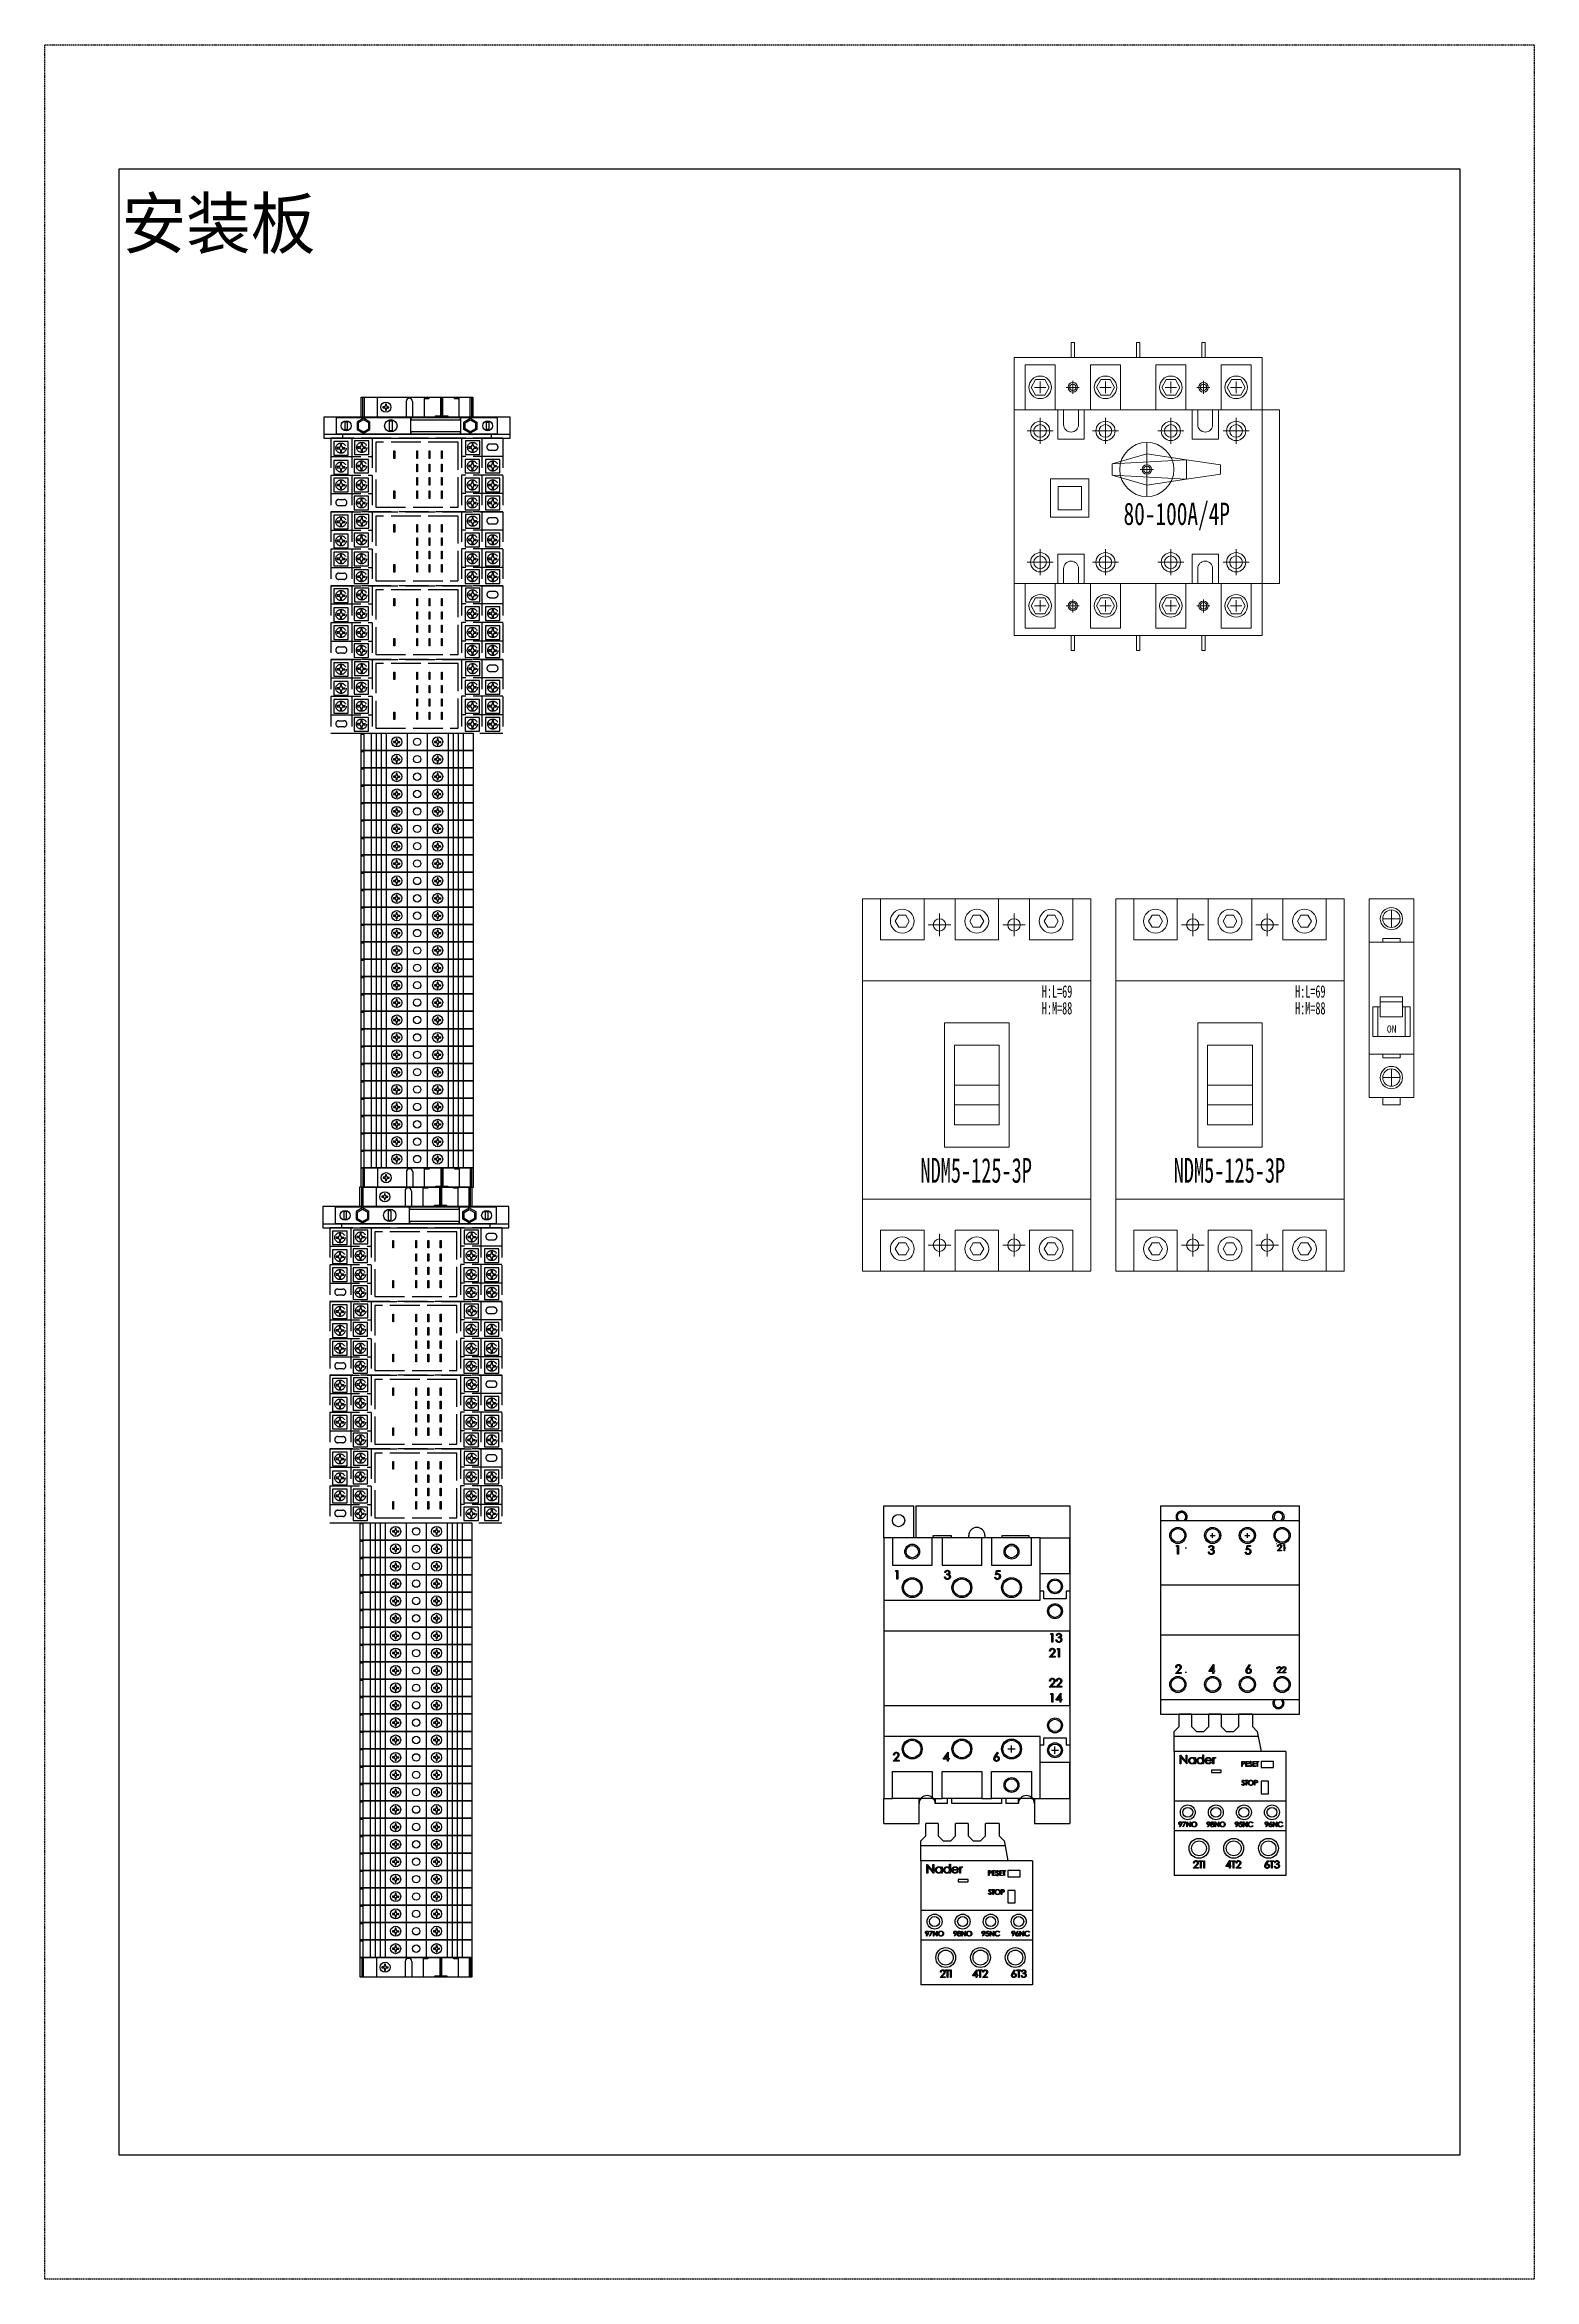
# Model space of a CAD drawing. Extents: x 427625 to 428225, y 319198 to 320098.
import ezdxf
from ezdxf.enums import TextEntityAlignment as Align

# ---------------------------------------------------------------- set-up
doc = ezdxf.new("R2010")
doc.units = 0
doc.header["$MEASUREMENT"] = 0
for name, pattern in [('ACAD_ISO02W100', [15, 12, -3]), ('ACAD_ISO07W100', [3, 0, -3]), ('DASHED', [0.75, 0.5, -0.25])]:
    doc.linetypes.add(name, pattern=pattern)
for name, color, linetype in [('DRAW', 123, 'Continuous'), ('Layer1', 7, 'Continuous'), ('PV-1378', 7, 'Continuous'), ('PV-1A6A', 7, 'Continuous'), ('PV-2418', 7, 'Continuous'), ('PV-261', 7, 'Continuous'), ('布置图', 30, 'Continuous'), ('文字', 3, 'Continuous')]:
    doc.layers.add(name, color=color, linetype=linetype)
doc.layers.add('细线', color=7, linetype='Continuous', lineweight=0)
doc.styles.add('宋', font='', dxfattribs={"width": 0.7})
doc.styles.add('正常', font='')
doc.styles.get('宋').set_extended_font_data('SimSun')
doc.styles.get('正常').set_extended_font_data('FangSong_GB2312')

msp = doc.modelspace()

# ---------------------------------------------------------------- texts
at = {"color": 0}
msp.add_text('安装板', height=20, dxfattribs=at).set_placement((427656.42, 320025.73), align=Align.MIDDLE_LEFT)

# ---------------------------------------------------------------- blocks, each defined once
blk = doc.blocks.new('647144133578e7633-d407-45a9-b887-fad640080923')
for points in [[(4.76, 158.57), (4.76, 159.17), (3.01, 159.17), (3.01, 158.57)], [(9.62, 151.72), (10.28, 151.72), (10.28, 159.17), (9.62, 159.17)], [(15.15, 159.17), (15.15, 158.57), (16.9, 158.57), (16.9, 159.17)], [(7.5, 151.72), (7.5, 151.17), (12.4, 151.17), (12.4, 151.72)], [(4.87, -151.77), (4.87, -151.17), (3.12, -151.17), (3.12, -151.77)], [(9.73, -158.62), (10.39, -158.62), (10.39, -151.17), (9.73, -151.17)], [(15.25, -151.17), (15.25, -151.77), (17, -151.77), (17, -151.17)], [(7.61, -158.62), (7.61, -159.17), (12.51, -159.17), (12.51, -158.62)]]:
    blk.add_hatch(color=7).paths.add_polyline_path(points)
at = {"color": 0}
for p, q in [((-21.91, 159.17), (-21.91, 151.17)), ((-21.31, 159.17), (-21.31, 151.17)), ((-16.02, 159.17), (-16.02, 151.17)), ((-4.35, 157.47), (-4.35, 151.17)), ((-1.78, 157.47), (-1.78, 151.17)), ((21.33, 159.17), (21.33, 151.17)), ((21.92, 159.17), (21.92, 151.17)), ((-21.8, -151.17), (-21.8, -159.17)), ((-21.21, -151.17), (-21.21, -159.17)), ((-15.91, -151.17), (-15.91, -159.17)), ((-4.25, -152.87), (-4.25, -159.17)), ((-1.68, -152.87), (-1.68, -159.17)), ((21.43, -151.17), (21.43, -159.17)), ((22.03, -151.17), (22.03, -159.17))]:
    blk.add_line(p, q, dxfattribs=at)
at = {"color": 1}
for p, q in [((-21.39, 23.37), (-22.39, 23.37)), ((-21.39, 23.87), (-21.39, 16.87)), ((-18.39, 23.87), (-18.39, 16.87)), ((-16.39, 23.87), (-16.39, 16.87)), ((-14.39, 23.87), (-14.39, 16.87)), ((-12.39, 23.87), (-12.39, 16.87)), ((-3.89, 23.87), (-3.89, 16.87)), ((4.11, 23.87), (4.11, 16.87)), ((12.61, 23.87), (12.61, 16.87)), ((14.61, 23.87), (14.61, 16.87)), ((16.61, 23.87), (16.61, 16.87)), ((18.61, 23.87), (18.61, 16.87)), ((-21.39, -11.64), (-22.39, -11.64)), ((-21.39, -11.14), (-21.39, -18.14)), ((-18.39, -11.14), (-18.39, -18.14)), ((-16.39, -11.14), (-16.39, -18.14)), ((-14.39, -11.14), (-14.39, -18.14)), ((-12.39, -11.14), (-12.39, -18.14)), ((-3.89, -11.14), (-3.89, -18.14)), ((4.11, -11.14), (4.11, -18.14)), ((12.61, -11.14), (12.61, -18.14)), ((14.61, -11.14), (14.61, -18.14)), ((16.61, -11.14), (16.61, -18.14)), ((18.61, -11.14), (18.61, -18.14)), ((-21.39, -46.65), (-22.39, -46.65)), ((-21.39, -46.15), (-21.39, -53.15)), ((-18.39, -46.15), (-18.39, -53.15)), ((-16.39, -46.15), (-16.39, -53.15)), ((-14.39, -46.15), (-14.39, -53.15)), ((-12.39, -46.15), (-12.39, -53.15)), ((-3.89, -46.15), (-3.89, -53.15)), ((4.11, -46.15), (4.11, -53.15)), ((12.61, -46.15), (12.61, -53.15)), ((14.61, -46.15), (14.61, -53.15)), ((16.61, -46.15), (16.61, -53.15)), ((18.61, -46.15), (18.61, -53.15)), ((-21.39, -81.65), (-22.39, -81.65)), ((-21.39, -81.15), (-21.39, -88.15)), ((-18.39, -81.15), (-18.39, -88.15)), ((-16.39, -81.15), (-16.39, -88.15)), ((-14.39, -81.15), (-14.39, -88.15)), ((-12.39, -81.15), (-12.39, -88.15)), ((-3.89, -81.15), (-3.89, -88.15)), ((4.11, -81.15), (4.11, -88.15)), ((12.61, -81.15), (12.61, -88.15)), ((14.61, -81.15), (14.61, -88.15)), ((16.61, -81.15), (16.61, -88.15)), ((18.61, -81.15), (18.61, -88.15)), ((-21.39, -116.66), (-22.39, -116.66)), ((-21.39, -116.16), (-21.39, -123.16)), ((-18.39, -116.16), (-18.39, -123.16)), ((-16.39, -116.16), (-16.39, -123.16)), ((-14.39, -116.16), (-14.39, -123.16)), ((-12.39, -116.16), (-12.39, -123.16)), ((-3.89, -116.16), (-3.89, -123.16)), ((4.11, -116.16), (4.11, -123.16)), ((12.61, -116.16), (12.61, -123.16)), ((14.61, -116.16), (14.61, -123.16)), ((16.61, -116.16), (16.61, -123.16)), ((18.61, -116.16), (18.61, -123.16))]:
    blk.add_line(p, q, dxfattribs=at)
at = {"color": 7}
for p, q in [((-21.39, 16.37), (-22.39, 16.37)), ((-21.39, 16.87), (-21.39, 9.87)), ((-18.39, 16.87), (-18.39, 9.87)), ((-16.39, 16.87), (-16.39, 9.87)), ((-14.39, 16.87), (-14.39, 9.87)), ((-12.39, 16.87), (-12.39, 9.87)), ((-3.89, 16.87), (-3.89, 9.87)), ((4.11, 16.87), (4.11, 9.87)), ((12.61, 16.87), (12.61, 9.87)), ((14.61, 16.87), (14.61, 9.87)), ((16.61, 16.87), (16.61, 9.87)), ((18.61, 16.87), (18.61, 9.87)), ((-21.39, 2.36), (-22.39, 2.36)), ((-21.39, 2.86), (-21.39, -4.14)), ((-18.39, 2.86), (-18.39, -4.14)), ((-16.39, 2.86), (-16.39, -4.14)), ((-14.39, 2.86), (-14.39, -4.14)), ((-12.39, 2.86), (-12.39, -4.14)), ((-3.89, 2.86), (-3.89, -4.14)), ((4.11, 2.86), (4.11, -4.14)), ((12.61, 2.86), (12.61, -4.14)), ((14.61, 2.86), (14.61, -4.14)), ((16.61, 2.86), (16.61, -4.14)), ((18.61, 2.86), (18.61, -4.14)), ((-21.39, -18.64), (-22.39, -18.64)), ((-21.39, -18.14), (-21.39, -25.14)), ((-18.39, -18.14), (-18.39, -25.14)), ((-16.39, -18.14), (-16.39, -25.14)), ((-14.39, -18.14), (-14.39, -25.14)), ((-12.39, -18.14), (-12.39, -25.14)), ((-3.89, -18.14), (-3.89, -25.14)), ((4.11, -18.14), (4.11, -25.14)), ((12.61, -18.14), (12.61, -25.14)), ((14.61, -18.14), (14.61, -25.14)), ((16.61, -18.14), (16.61, -25.14)), ((18.61, -18.14), (18.61, -25.14)), ((-21.39, -32.64), (-22.39, -32.64)), ((-21.39, -32.14), (-21.39, -39.14)), ((-18.39, -32.14), (-18.39, -39.14)), ((-16.39, -32.14), (-16.39, -39.14)), ((-14.39, -32.14), (-14.39, -39.14)), ((-12.39, -32.14), (-12.39, -39.14)), ((-3.89, -32.14), (-3.89, -39.14)), ((4.11, -32.14), (4.11, -39.14)), ((12.61, -32.14), (12.61, -39.14)), ((14.61, -32.14), (14.61, -39.14)), ((16.61, -32.14), (16.61, -39.14)), ((18.61, -32.14), (18.61, -39.14)), ((-21.39, -53.65), (-22.39, -53.65)), ((-21.39, -53.15), (-21.39, -60.15)), ((-18.39, -53.15), (-18.39, -60.15)), ((-16.39, -53.15), (-16.39, -60.15)), ((-14.39, -53.15), (-14.39, -60.15)), ((-12.39, -53.15), (-12.39, -60.15)), ((-3.89, -53.15), (-3.89, -60.15)), ((4.11, -53.15), (4.11, -60.15)), ((12.61, -53.15), (12.61, -60.15)), ((14.61, -53.15), (14.61, -60.15)), ((16.61, -53.15), (16.61, -60.15)), ((18.61, -53.15), (18.61, -60.15)), ((-21.39, -67.65), (-22.39, -67.65)), ((-21.39, -67.15), (-21.39, -74.15)), ((-18.39, -67.15), (-18.39, -74.15)), ((-16.39, -67.15), (-16.39, -74.15)), ((-14.39, -67.15), (-14.39, -74.15)), ((-12.39, -67.15), (-12.39, -74.15)), ((-3.89, -67.15), (-3.89, -74.15)), ((4.11, -67.15), (4.11, -74.15)), ((12.61, -67.15), (12.61, -74.15)), ((14.61, -67.15), (14.61, -74.15)), ((16.61, -67.15), (16.61, -74.15)), ((18.61, -67.15), (18.61, -74.15)), ((-21.39, -88.65), (-22.39, -88.65)), ((-21.39, -88.15), (-21.39, -95.16)), ((-18.39, -88.15), (-18.39, -95.16)), ((-16.39, -88.15), (-16.39, -95.16)), ((-14.39, -88.15), (-14.39, -95.16)), ((-12.39, -88.15), (-12.39, -95.16)), ((-3.89, -88.15), (-3.89, -95.16)), ((4.11, -88.15), (4.11, -95.16)), ((12.61, -88.15), (12.61, -95.16)), ((14.61, -88.15), (14.61, -95.16)), ((16.61, -88.15), (16.61, -95.16)), ((18.61, -88.15), (18.61, -95.16)), ((-21.39, -102.66), (-22.39, -102.66)), ((-21.39, -102.16), (-21.39, -109.16)), ((-18.39, -102.16), (-18.39, -109.16)), ((-16.39, -102.16), (-16.39, -109.16)), ((-14.39, -102.16), (-14.39, -109.16)), ((-12.39, -102.16), (-12.39, -109.16)), ((-3.89, -102.16), (-3.89, -109.16)), ((4.11, -102.16), (4.11, -109.16)), ((12.61, -102.16), (12.61, -109.16)), ((14.61, -102.16), (14.61, -109.16)), ((16.61, -102.16), (16.61, -109.16)), ((18.61, -102.16), (18.61, -109.16)), ((-21.39, -123.66), (-22.39, -123.66)), ((-21.39, -123.16), (-21.39, -130.16)), ((-18.39, -123.16), (-18.39, -130.16)), ((-16.39, -123.16), (-16.39, -130.16)), ((-14.39, -123.16), (-14.39, -130.16)), ((-12.39, -123.16), (-12.39, -130.16)), ((-3.89, -123.16), (-3.89, -130.16)), ((4.11, -123.16), (4.11, -130.16)), ((12.61, -123.16), (12.61, -130.16)), ((14.61, -123.16), (14.61, -130.16)), ((16.61, -123.16), (16.61, -130.16)), ((18.61, -123.16), (18.61, -130.16)), ((-21.39, -137.67), (-22.39, -137.67)), ((-21.39, -137.17), (-21.39, -144.17)), ((-18.39, -137.17), (-18.39, -144.17)), ((-16.39, -137.17), (-16.39, -144.17)), ((-14.39, -137.17), (-14.39, -144.17)), ((-12.39, -137.17), (-12.39, -144.17)), ((-3.89, -137.17), (-3.89, -144.17)), ((4.11, -137.17), (4.11, -144.17)), ((12.61, -137.17), (12.61, -144.17)), ((14.61, -137.17), (14.61, -144.17)), ((16.61, -137.17), (16.61, -144.17)), ((18.61, -137.17), (18.61, -144.17))]:
    blk.add_line(p, q, dxfattribs=at)
at = {"color": 4}
for p, q in [((-21.39, 9.37), (-22.39, 9.37)), ((-21.39, 9.87), (-21.39, 2.86)), ((-18.39, 9.87), (-18.39, 2.86)), ((-16.39, 9.87), (-16.39, 2.86)), ((-14.39, 9.87), (-14.39, 2.86)), ((-12.39, 9.87), (-12.39, 2.86)), ((-3.89, 9.87), (-3.89, 2.86)), ((4.11, 9.87), (4.11, 2.86)), ((12.61, 9.87), (12.61, 2.86)), ((14.61, 9.87), (14.61, 2.86)), ((16.61, 9.87), (16.61, 2.86)), ((18.61, 9.87), (18.61, 2.86)), ((-21.39, -25.64), (-22.39, -25.64)), ((-21.39, -25.14), (-21.39, -32.14)), ((-18.39, -25.14), (-18.39, -32.14)), ((-16.39, -25.14), (-16.39, -32.14)), ((-14.39, -25.14), (-14.39, -32.14)), ((-12.39, -25.14), (-12.39, -32.14)), ((-3.89, -25.14), (-3.89, -32.14)), ((4.11, -25.14), (4.11, -32.14)), ((12.61, -25.14), (12.61, -32.14)), ((14.61, -25.14), (14.61, -32.14)), ((16.61, -25.14), (16.61, -32.14)), ((18.61, -25.14), (18.61, -32.14)), ((-21.39, -60.65), (-22.39, -60.65)), ((-21.39, -60.15), (-21.39, -67.15)), ((-18.39, -60.15), (-18.39, -67.15)), ((-16.39, -60.15), (-16.39, -67.15)), ((-14.39, -60.15), (-14.39, -67.15)), ((-12.39, -60.15), (-12.39, -67.15)), ((-3.89, -60.15), (-3.89, -67.15)), ((4.11, -60.15), (4.11, -67.15)), ((12.61, -60.15), (12.61, -67.15)), ((14.61, -60.15), (14.61, -67.15)), ((16.61, -60.15), (16.61, -67.15)), ((18.61, -60.15), (18.61, -67.15)), ((-21.39, -95.66), (-22.39, -95.66)), ((-21.39, -95.16), (-21.39, -102.16)), ((-18.39, -95.16), (-18.39, -102.16)), ((-16.39, -95.16), (-16.39, -102.16)), ((-14.39, -95.16), (-14.39, -102.16)), ((-12.39, -95.16), (-12.39, -102.16)), ((-3.89, -95.16), (-3.89, -102.16)), ((4.11, -95.16), (4.11, -102.16)), ((12.61, -95.16), (12.61, -102.16)), ((14.61, -95.16), (14.61, -102.16)), ((16.61, -95.16), (16.61, -102.16)), ((18.61, -95.16), (18.61, -102.16)), ((-21.39, -130.66), (-22.39, -130.66)), ((-21.39, -130.16), (-21.39, -137.17)), ((-18.39, -130.16), (-18.39, -137.17)), ((-16.39, -130.16), (-16.39, -137.17)), ((-14.39, -130.16), (-14.39, -137.17)), ((-12.39, -130.16), (-12.39, -137.17)), ((-3.89, -130.16), (-3.89, -137.17)), ((4.11, -130.16), (4.11, -137.17)), ((12.61, -130.16), (12.61, -137.17)), ((14.61, -130.16), (14.61, -137.17)), ((16.61, -130.16), (16.61, -137.17)), ((18.61, -130.16), (18.61, -137.17))]:
    blk.add_line(p, q, dxfattribs=at)
at = {"color": 3}
for p, q in [((-21.39, -4.64), (-22.39, -4.64)), ((-21.39, -4.14), (-21.39, -11.14)), ((-18.39, -4.14), (-18.39, -11.14)), ((-16.39, -4.14), (-16.39, -11.14)), ((-14.39, -4.14), (-14.39, -11.14)), ((-12.39, -4.14), (-12.39, -11.14)), ((-3.89, -4.14), (-3.89, -11.14)), ((4.11, -4.14), (4.11, -11.14)), ((12.61, -4.14), (12.61, -11.14)), ((14.61, -4.14), (14.61, -11.14)), ((16.61, -4.14), (16.61, -11.14)), ((18.61, -4.14), (18.61, -11.14)), ((-21.39, -39.64), (-22.39, -39.64)), ((-21.39, -39.14), (-21.39, -46.15)), ((-18.39, -39.14), (-18.39, -46.15)), ((-16.39, -39.14), (-16.39, -46.15)), ((-14.39, -39.14), (-14.39, -46.15)), ((-12.39, -39.14), (-12.39, -46.15)), ((-3.89, -39.14), (-3.89, -46.15)), ((4.11, -39.14), (4.11, -46.15)), ((12.61, -39.14), (12.61, -46.15)), ((14.61, -39.14), (14.61, -46.15)), ((16.61, -39.14), (16.61, -46.15)), ((18.61, -39.14), (18.61, -46.15)), ((-21.39, -74.65), (-22.39, -74.65)), ((-21.39, -74.15), (-21.39, -81.15)), ((-18.39, -74.15), (-18.39, -81.15)), ((-16.39, -74.15), (-16.39, -81.15)), ((-14.39, -74.15), (-14.39, -81.15)), ((-12.39, -74.15), (-12.39, -81.15)), ((-3.89, -74.15), (-3.89, -81.15)), ((4.11, -74.15), (4.11, -81.15)), ((12.61, -74.15), (12.61, -81.15)), ((14.61, -74.15), (14.61, -81.15)), ((16.61, -74.15), (16.61, -81.15)), ((18.61, -74.15), (18.61, -81.15)), ((-21.39, -109.66), (-22.39, -109.66)), ((-21.39, -109.16), (-21.39, -116.16)), ((-18.39, -109.16), (-18.39, -116.16)), ((-16.39, -109.16), (-16.39, -116.16)), ((-14.39, -109.16), (-14.39, -116.16)), ((-12.39, -109.16), (-12.39, -116.16)), ((-3.89, -109.16), (-3.89, -116.16)), ((4.11, -109.16), (4.11, -116.16)), ((12.61, -109.16), (12.61, -116.16)), ((14.61, -109.16), (14.61, -116.16)), ((16.61, -109.16), (16.61, -116.16)), ((18.61, -109.16), (18.61, -116.16)), ((-21.39, -144.67), (-22.39, -144.67)), ((-21.39, -144.17), (-21.39, -151.17)), ((-18.39, -144.17), (-18.39, -151.17)), ((-16.39, -144.17), (-16.39, -151.17)), ((-14.39, -144.17), (-14.39, -151.17)), ((-12.39, -144.17), (-12.39, -151.17)), ((-3.89, -144.17), (-3.89, -151.17)), ((4.11, -144.17), (4.11, -151.17)), ((12.61, -144.17), (12.61, -151.17)), ((14.61, -144.17), (14.61, -151.17)), ((16.61, -144.17), (16.61, -151.17)), ((18.61, -144.17), (18.61, -151.17))]:
    blk.add_line(p, q, dxfattribs=at)
at = {"color": 0, "elevation": 0}
for points in [[(22.5, 159.17), (22.5, 151.17), (-22.5, 151.17), (-22.5, 159.17)], [(16.9, 159.17), (16.9, 151.17), (3.01, 151.17), (3.01, 159.17)], [(4.76, 159.17), (4.76, 158.57), (3.01, 158.57), (3.01, 159.17)], [(10.28, 159.17), (10.28, 151.72), (9.62, 151.72), (9.62, 159.17)], [(16.9, 159.17), (16.9, 158.57), (15.15, 158.57), (15.15, 159.17)], [(12.4, 151.72), (12.4, 151.17), (7.5, 151.17), (7.5, 151.72)], [(22.61, -151.17), (22.61, -159.17), (-22.39, -159.17), (-22.39, -151.17)], [(17, -151.17), (17, -159.17), (3.12, -159.17), (3.12, -151.17)], [(4.87, -151.17), (4.87, -151.77), (3.12, -151.77), (3.12, -151.17)], [(10.39, -151.17), (10.39, -158.62), (9.73, -158.62), (9.73, -151.17)], [(17, -151.17), (17, -151.77), (15.25, -151.77), (15.25, -151.17)], [(12.51, -158.62), (12.51, -159.17), (7.61, -159.17), (7.61, -158.62)]]:
    blk.add_lwpolyline(points, close=True, dxfattribs=at)
at = {"color": 1, "elevation": 0}
for points in [[(22.61, 23.87), (22.61, 16.87), (-22.39, 16.87), (-22.39, 23.87)], [(22.61, -11.14), (22.61, -18.14), (-22.39, -18.14), (-22.39, -11.14)], [(22.61, -46.15), (22.61, -53.15), (-22.39, -53.15), (-22.39, -46.15)], [(22.61, -81.15), (22.61, -88.15), (-22.39, -88.15), (-22.39, -81.15)], [(22.61, -116.16), (22.61, -123.16), (-22.39, -123.16), (-22.39, -116.16)]]:
    blk.add_lwpolyline(points, close=True, dxfattribs=at)
at = {"color": 7, "elevation": 0}
for points in [[(22.61, 16.87), (22.61, 9.87), (-22.39, 9.87), (-22.39, 16.87)], [(22.61, 2.86), (22.61, -4.14), (-22.39, -4.14), (-22.39, 2.86)], [(22.61, -18.14), (22.61, -25.14), (-22.39, -25.14), (-22.39, -18.14)], [(22.61, -32.14), (22.61, -39.14), (-22.39, -39.14), (-22.39, -32.14)], [(22.61, -53.15), (22.61, -60.15), (-22.39, -60.15), (-22.39, -53.15)], [(22.61, -67.15), (22.61, -74.15), (-22.39, -74.15), (-22.39, -67.15)], [(22.61, -88.15), (22.61, -95.16), (-22.39, -95.16), (-22.39, -88.15)], [(22.61, -102.16), (22.61, -109.16), (-22.39, -109.16), (-22.39, -102.16)], [(22.61, -123.16), (22.61, -130.16), (-22.39, -130.16), (-22.39, -123.16)], [(22.61, -137.17), (22.61, -144.17), (-22.39, -144.17), (-22.39, -137.17)]]:
    blk.add_lwpolyline(points, close=True, dxfattribs=at)
at = {"color": 4, "elevation": 0}
for points in [[(22.61, 9.87), (22.61, 2.86), (-22.39, 2.86), (-22.39, 9.87)], [(22.61, -25.14), (22.61, -32.14), (-22.39, -32.14), (-22.39, -25.14)], [(22.61, -60.15), (22.61, -67.15), (-22.39, -67.15), (-22.39, -60.15)], [(22.61, -95.16), (22.61, -102.16), (-22.39, -102.16), (-22.39, -95.16)], [(22.61, -130.16), (22.61, -137.17), (-22.39, -137.17), (-22.39, -130.16)]]:
    blk.add_lwpolyline(points, close=True, dxfattribs=at)
at = {"color": 3, "elevation": 0}
for points in [[(22.61, -4.14), (22.61, -11.14), (-22.39, -11.14), (-22.39, -4.14)], [(22.61, -39.14), (22.61, -46.15), (-22.39, -46.15), (-22.39, -39.14)], [(22.61, -74.15), (22.61, -81.15), (-22.39, -81.15), (-22.39, -74.15)], [(22.61, -109.16), (22.61, -116.16), (-22.39, -116.16), (-22.39, -109.16)], [(22.61, -144.17), (22.61, -151.17), (-22.39, -151.17), (-22.39, -144.17)]]:
    blk.add_lwpolyline(points, close=True, dxfattribs=at)
at = {"color": 1}
for centre in [(0.11, 20.37), (0.11, -14.64), (0.11, -49.65), (0.11, -84.65), (0.11, -119.66)]:
    blk.add_circle(centre, 1.5, dxfattribs=at)
at = {"color": 7}
for centre in [(0.11, 13.37), (0.11, -0.64), (0.11, -21.64), (0.11, -35.64), (0.11, -56.65), (0.11, -70.65), (0.11, -91.66), (0.11, -105.66), (0.11, -126.66), (0.11, -140.67)]:
    blk.add_circle(centre, 1.5, dxfattribs=at)
at = {"color": 4}
for centre in [(0.11, 6.36), (0.11, -28.64), (0.11, -63.65), (0.11, -98.66), (0.11, -133.67)]:
    blk.add_circle(centre, 1.5, dxfattribs=at)
at = {"color": 3}
for centre in [(0.11, -7.64), (0.11, -42.65), (0.11, -77.65), (0.11, -112.66), (0.11, -147.67)]:
    blk.add_circle(centre, 1.5, dxfattribs=at)
at = {"color": 0}
for centre in [(-3.07, 157.47), (-2.96, -152.87)]:
    blk.add_arc(centre, 1.28, 0, 180, dxfattribs=at)
at = {"layer": 'DRAW', "color": 7, "ltscale": 0.3, "elevation": 0}
for points in [[(37.5, 142.67), (37.5, 151.17), (-37.5, 151.17), (-37.5, 142.67)], [(37.5, 142.67), (37.5, 144.17), (-37.5, 144.17), (-37.5, 142.67)], [(-2.5, 144.42), (-2.5, 150.92), (-32.5, 150.92), (-32.5, 144.42)], [(30, 142.67), (30, 144.17), (-30, 144.17), (-30, 142.67)], [(-28, 146.17), (-28, 149.17), (-29, 149.17), (-29, 146.17)], [(-24.1, 146.17), (-21.5, 144.67), (-18.9, 146.17), (-18.9, 149.17), (-21.5, 150.67), (-24.1, 149.17)], [(-23.6, 146.46), (-21.5, 145.25), (-19.4, 146.46), (-19.4, 148.88), (-21.5, 150.09), (-23.6, 148.88)], [(-9.88, 145.79), (-9.88, 149.54), (-11.12, 149.54), (-11.12, 145.79)], [(17.5, 150.12), (17.5, 150.92), (-2.5, 150.92), (-2.5, 150.12)], [(17.5, 144.42), (17.5, 145.22), (-2.5, 145.22), (-2.5, 144.42)], [(32.5, 144.42), (32.5, 150.92), (17.5, 150.92), (17.5, 144.42)], [(24.1, 146.17), (21.5, 144.67), (18.9, 146.17), (18.9, 149.17), (21.5, 150.67), (24.1, 149.17)], [(23.6, 146.46), (21.5, 145.25), (19.4, 146.46), (19.4, 148.88), (21.5, 150.09), (23.6, 148.88)], [(28, 146.17), (28, 149.17), (29, 149.17), (29, 146.17)]]:
    blk.add_lwpolyline(points, close=True, dxfattribs=at)
at = {"layer": 'DRAW', "color": 7, "ltscale": 0.3}
for centre, radius in [((-28.5, 147.67), 2), ((-10.5, 147.67), 2.5), ((28.5, 147.67), 2)]:
    blk.add_circle(centre, radius, dxfattribs=at)
at = {"layer": 'Layer1', "color": 7, "lineweight": -3, "ltscale": 50}
for centre in [(-12.5, 155.17), (-8.14, 13.37), (8.36, 13.37), (-8.14, -0.64), (8.36, -0.64), (-8.14, -21.64), (8.36, -21.64), (-8.14, -35.64), (8.36, -35.64), (-8.14, -56.65), (8.36, -56.65), (-8.14, -70.65), (8.36, -70.65), (-8.14, -91.66), (8.36, -91.66), (-8.14, -105.66), (8.36, -105.66), (-8.14, -126.66), (8.36, -126.66), (-8.14, -140.67), (8.36, -140.67), (-12.39, -155.17)]:
    blk.add_circle(centre, 2.03, dxfattribs=at)
at = {"layer": 'Layer1', "color": 1, "lineweight": -3, "ltscale": 50}
for centre in [(-8.14, 20.37), (8.36, 20.37), (-8.14, -14.64), (8.36, -14.64), (-8.14, -49.65), (8.36, -49.65), (-8.14, -84.65), (8.36, -84.65), (-8.14, -119.66), (8.36, -119.66)]:
    blk.add_circle(centre, 2.03, dxfattribs=at)
at = {"layer": 'Layer1', "color": 4, "lineweight": -3, "ltscale": 50}
for centre in [(-8.14, 6.36), (8.36, 6.36), (-8.14, -28.64), (8.36, -28.64), (-8.14, -63.65), (8.36, -63.65), (-8.14, -98.66), (8.36, -98.66), (-8.14, -133.67), (8.36, -133.67)]:
    blk.add_circle(centre, 2.03, dxfattribs=at)
at = {"layer": 'Layer1', "color": 3, "lineweight": -3, "ltscale": 50}
for centre in [(-8.14, -7.64), (8.36, -7.64), (-8.14, -42.65), (8.36, -42.65), (-8.14, -77.65), (8.36, -77.65), (-8.14, -112.66), (8.36, -112.66), (-8.14, -147.67), (8.36, -147.67)]:
    blk.add_circle(centre, 2.03, dxfattribs=at)
at = {"layer": '文字', "color": 7, "linetype": 'ACAD_ISO02W100'}
for p, q in [((-13.2, 155.35), (-13.75, 155.35)), ((-13.75, 155.35), (-13.75, 154.96)), ((-13.75, 154.96), (-13.2, 154.96)), ((-12.69, 156.37), (-12.69, 155.86)), ((-12.3, 156.37), (-12.69, 156.37)), ((-12.69, 154.45), (-12.69, 153.9)), ((-12.69, 153.9), (-12.3, 153.9)), ((-12.3, 155.86), (-12.3, 156.37)), ((-12.3, 153.9), (-12.3, 154.45)), ((-11.79, 155.35), (-11.27, 155.35)), ((-11.79, 154.96), (-11.27, 154.96)), ((-11.27, 154.96), (-11.27, 155.35)), ((-8.85, 13.55), (-9.39, 13.55)), ((-9.39, 13.55), (-9.39, 13.16)), ((-9.39, 13.16), (-8.85, 13.16)), ((-8.34, 14.57), (-8.34, 14.06)), ((-7.94, 14.57), (-8.34, 14.57)), ((-8.34, 12.65), (-8.34, 12.1)), ((-8.34, 12.1), (-7.94, 12.1)), ((-7.94, 14.06), (-7.94, 14.57)), ((-7.94, 12.1), (-7.94, 12.65)), ((-7.43, 13.55), (-6.92, 13.55)), ((-7.43, 13.16), (-6.92, 13.16)), ((-6.92, 13.16), (-6.92, 13.55)), ((7.65, 13.55), (7.11, 13.55)), ((7.11, 13.55), (7.11, 13.16)), ((7.11, 13.16), (7.65, 13.16)), ((8.16, 14.57), (8.16, 14.06)), ((8.56, 14.57), (8.16, 14.57)), ((8.16, 12.65), (8.16, 12.1)), ((8.16, 12.1), (8.56, 12.1)), ((8.56, 14.06), (8.56, 14.57)), ((8.56, 12.1), (8.56, 12.65)), ((9.07, 13.55), (9.58, 13.55)), ((9.07, 13.16), (9.58, 13.16)), ((9.58, 13.16), (9.58, 13.55)), ((-8.34, 0.57), (-8.34, 0.06)), ((-7.94, 0.57), (-8.34, 0.57)), ((-7.94, 0.06), (-7.94, 0.57)), ((8.16, 0.57), (8.16, 0.06)), ((8.56, 0.57), (8.16, 0.57)), ((8.56, 0.06), (8.56, 0.57)), ((-8.85, -0.45), (-9.39, -0.45)), ((-9.39, -0.45), (-9.39, -0.84)), ((-9.39, -0.84), (-8.85, -0.84)), ((-8.34, -1.35), (-8.34, -1.9)), ((-8.34, -1.9), (-7.94, -1.9)), ((-7.94, -1.9), (-7.94, -1.35)), ((-7.43, -0.45), (-6.92, -0.45)), ((-7.43, -0.84), (-6.92, -0.84)), ((-6.92, -0.84), (-6.92, -0.45)), ((7.65, -0.45), (7.11, -0.45)), ((7.11, -0.45), (7.11, -0.84)), ((7.11, -0.84), (7.65, -0.84)), ((8.16, -1.35), (8.16, -1.9)), ((8.16, -1.9), (8.56, -1.9)), ((8.56, -1.9), (8.56, -1.35)), ((9.07, -0.45), (9.58, -0.45)), ((9.07, -0.84), (9.58, -0.84)), ((9.58, -0.84), (9.58, -0.45)), ((-8.85, -21.45), (-9.39, -21.45)), ((-9.39, -21.45), (-9.39, -21.85)), ((-9.39, -21.85), (-8.85, -21.85)), ((-8.34, -20.44), (-8.34, -20.95)), ((-7.94, -20.44), (-8.34, -20.44)), ((-8.34, -22.36), (-8.34, -22.91)), ((-8.34, -22.91), (-7.94, -22.91)), ((-7.94, -20.95), (-7.94, -20.44)), ((-7.94, -22.91), (-7.94, -22.36)), ((-7.43, -21.45), (-6.92, -21.45)), ((-7.43, -21.85), (-6.92, -21.85)), ((-6.92, -21.85), (-6.92, -21.45)), ((7.65, -21.45), (7.11, -21.45)), ((7.11, -21.45), (7.11, -21.85)), ((7.11, -21.85), (7.65, -21.85)), ((8.16, -20.44), (8.16, -20.95)), ((8.56, -20.44), (8.16, -20.44)), ((8.16, -22.36), (8.16, -22.91)), ((8.16, -22.91), (8.56, -22.91)), ((8.56, -20.95), (8.56, -20.44)), ((8.56, -22.91), (8.56, -22.36)), ((9.07, -21.45), (9.58, -21.45)), ((9.07, -21.85), (9.58, -21.85)), ((9.58, -21.85), (9.58, -21.45)), ((-8.85, -35.46), (-9.39, -35.46)), ((-9.39, -35.46), (-9.39, -35.85)), ((-9.39, -35.85), (-8.85, -35.85)), ((-8.34, -34.44), (-8.34, -34.95)), ((-7.94, -34.44), (-8.34, -34.44)), ((-7.94, -34.95), (-7.94, -34.44)), ((-7.43, -35.46), (-6.92, -35.46)), ((-7.43, -35.85), (-6.92, -35.85)), ((-6.92, -35.85), (-6.92, -35.46)), ((7.65, -35.46), (7.11, -35.46)), ((7.11, -35.46), (7.11, -35.85)), ((7.11, -35.85), (7.65, -35.85)), ((8.16, -34.44), (8.16, -34.95)), ((8.56, -34.44), (8.16, -34.44)), ((8.56, -34.95), (8.56, -34.44)), ((9.07, -35.46), (9.58, -35.46)), ((9.07, -35.85), (9.58, -35.85)), ((9.58, -35.85), (9.58, -35.46)), ((-8.34, -36.36), (-8.34, -36.91)), ((-8.34, -36.91), (-7.94, -36.91)), ((-7.94, -36.91), (-7.94, -36.36)), ((8.16, -36.36), (8.16, -36.91)), ((8.16, -36.91), (8.56, -36.91)), ((8.56, -36.91), (8.56, -36.36)), ((-8.85, -56.46), (-9.39, -56.46)), ((-9.39, -56.46), (-9.39, -56.86)), ((-9.39, -56.86), (-8.85, -56.86)), ((-8.34, -55.44), (-8.34, -55.95)), ((-7.94, -55.44), (-8.34, -55.44)), ((-8.34, -57.36), (-8.34, -57.92)), ((-8.34, -57.92), (-7.94, -57.92)), ((-7.94, -55.95), (-7.94, -55.44)), ((-7.94, -57.92), (-7.94, -57.36)), ((-7.43, -56.46), (-6.92, -56.46)), ((-7.43, -56.86), (-6.92, -56.86)), ((-6.92, -56.86), (-6.92, -56.46)), ((7.65, -56.46), (7.11, -56.46)), ((7.11, -56.46), (7.11, -56.86)), ((7.11, -56.86), (7.65, -56.86)), ((8.16, -55.44), (8.16, -55.95)), ((8.56, -55.44), (8.16, -55.44)), ((8.16, -57.36), (8.16, -57.92)), ((8.16, -57.92), (8.56, -57.92)), ((8.56, -55.95), (8.56, -55.44)), ((8.56, -57.92), (8.56, -57.36)), ((9.07, -56.46), (9.58, -56.46)), ((9.07, -56.86), (9.58, -56.86)), ((9.58, -56.86), (9.58, -56.46)), ((-8.85, -70.46), (-9.39, -70.46)), ((-9.39, -70.46), (-9.39, -70.86)), ((-9.39, -70.86), (-8.85, -70.86)), ((-8.34, -69.45), (-8.34, -69.96)), ((-7.94, -69.45), (-8.34, -69.45)), ((-8.34, -71.37), (-8.34, -71.92)), ((-8.34, -71.92), (-7.94, -71.92)), ((-7.94, -69.96), (-7.94, -69.45)), ((-7.94, -71.92), (-7.94, -71.37)), ((-7.43, -70.46), (-6.92, -70.46)), ((-7.43, -70.86), (-6.92, -70.86)), ((-6.92, -70.86), (-6.92, -70.46)), ((7.65, -70.46), (7.11, -70.46)), ((7.11, -70.46), (7.11, -70.86)), ((7.11, -70.86), (7.65, -70.86)), ((8.16, -69.45), (8.16, -69.96)), ((8.56, -69.45), (8.16, -69.45)), ((8.16, -71.37), (8.16, -71.92)), ((8.16, -71.92), (8.56, -71.92)), ((8.56, -69.96), (8.56, -69.45)), ((8.56, -71.92), (8.56, -71.37)), ((9.07, -70.46), (9.58, -70.46)), ((9.07, -70.86), (9.58, -70.86)), ((9.58, -70.86), (9.58, -70.46)), ((-8.85, -91.47), (-9.39, -91.47)), ((-9.39, -91.47), (-9.39, -91.86)), ((-9.39, -91.86), (-8.85, -91.86)), ((-8.34, -90.45), (-8.34, -90.96)), ((-7.94, -90.45), (-8.34, -90.45)), ((-8.34, -92.37), (-8.34, -92.92)), ((-8.34, -92.92), (-7.94, -92.92)), ((-7.94, -90.96), (-7.94, -90.45)), ((-7.94, -92.92), (-7.94, -92.37)), ((-7.43, -91.47), (-6.92, -91.47)), ((-7.43, -91.86), (-6.92, -91.86)), ((-6.92, -91.86), (-6.92, -91.47)), ((7.65, -91.47), (7.11, -91.47)), ((7.11, -91.47), (7.11, -91.86)), ((7.11, -91.86), (7.65, -91.86)), ((8.16, -90.45), (8.16, -90.96)), ((8.56, -90.45), (8.16, -90.45)), ((8.16, -92.37), (8.16, -92.92)), ((8.16, -92.92), (8.56, -92.92)), ((8.56, -90.96), (8.56, -90.45)), ((8.56, -92.92), (8.56, -92.37)), ((9.07, -91.47), (9.58, -91.47)), ((9.07, -91.86), (9.58, -91.86)), ((9.58, -91.86), (9.58, -91.47)), ((-8.85, -105.47), (-9.39, -105.47)), ((-9.39, -105.47), (-9.39, -105.87)), ((-9.39, -105.87), (-8.85, -105.87)), ((-8.34, -104.45), (-8.34, -104.96)), ((-7.94, -104.45), (-8.34, -104.45)), ((-8.34, -106.38), (-8.34, -106.93)), ((-8.34, -106.93), (-7.94, -106.93)), ((-7.94, -104.96), (-7.94, -104.45)), ((-7.94, -106.93), (-7.94, -106.38)), ((-7.43, -105.47), (-6.92, -105.47)), ((-7.43, -105.87), (-6.92, -105.87)), ((-6.92, -105.87), (-6.92, -105.47)), ((7.65, -105.47), (7.11, -105.47)), ((7.11, -105.47), (7.11, -105.87)), ((7.11, -105.87), (7.65, -105.87)), ((8.16, -104.45), (8.16, -104.96)), ((8.56, -104.45), (8.16, -104.45)), ((8.16, -106.38), (8.16, -106.93)), ((8.16, -106.93), (8.56, -106.93)), ((8.56, -104.96), (8.56, -104.45)), ((8.56, -106.93), (8.56, -106.38)), ((9.07, -105.47), (9.58, -105.47)), ((9.07, -105.87), (9.58, -105.87)), ((9.58, -105.87), (9.58, -105.47)), ((-8.34, -125.46), (-8.34, -125.97)), ((-7.94, -125.46), (-8.34, -125.46)), ((-7.94, -125.97), (-7.94, -125.46)), ((8.16, -125.46), (8.16, -125.97)), ((8.56, -125.46), (8.16, -125.46)), ((8.56, -125.97), (8.56, -125.46)), ((-8.85, -126.48), (-9.39, -126.48)), ((-9.39, -126.48), (-9.39, -126.87)), ((-9.39, -126.87), (-8.85, -126.87)), ((-8.34, -127.38), (-8.34, -127.93)), ((-8.34, -127.93), (-7.94, -127.93)), ((-7.94, -127.93), (-7.94, -127.38)), ((-7.43, -126.48), (-6.92, -126.48)), ((-7.43, -126.87), (-6.92, -126.87)), ((-6.92, -126.87), (-6.92, -126.48)), ((7.65, -126.48), (7.11, -126.48)), ((7.11, -126.48), (7.11, -126.87)), ((7.11, -126.87), (7.65, -126.87)), ((8.16, -127.38), (8.16, -127.93)), ((8.16, -127.93), (8.56, -127.93)), ((8.56, -127.93), (8.56, -127.38)), ((9.07, -126.48), (9.58, -126.48)), ((9.07, -126.87), (9.58, -126.87)), ((9.58, -126.87), (9.58, -126.48)), ((-8.85, -140.48), (-9.39, -140.48)), ((-9.39, -140.48), (-9.39, -140.87)), ((-9.39, -140.87), (-8.85, -140.87)), ((-8.34, -139.46), (-8.34, -139.97)), ((-7.94, -139.46), (-8.34, -139.46)), ((-8.34, -141.38), (-8.34, -141.93)), ((-8.34, -141.93), (-7.94, -141.93)), ((-7.94, -139.97), (-7.94, -139.46)), ((-7.94, -141.93), (-7.94, -141.38)), ((-7.43, -140.48), (-6.92, -140.48)), ((-7.43, -140.87), (-6.92, -140.87)), ((-6.92, -140.87), (-6.92, -140.48)), ((7.65, -140.48), (7.11, -140.48)), ((7.11, -140.48), (7.11, -140.87)), ((7.11, -140.87), (7.65, -140.87)), ((8.16, -139.46), (8.16, -139.97)), ((8.56, -139.46), (8.16, -139.46)), ((8.16, -141.38), (8.16, -141.93)), ((8.16, -141.93), (8.56, -141.93)), ((8.56, -139.97), (8.56, -139.46)), ((8.56, -141.93), (8.56, -141.38)), ((9.07, -140.48), (9.58, -140.48)), ((9.07, -140.87), (9.58, -140.87)), ((9.58, -140.87), (9.58, -140.48)), ((-13.1, -154.98), (-13.64, -154.98)), ((-13.64, -154.98), (-13.64, -155.37)), ((-13.64, -155.37), (-13.1, -155.37)), ((-12.59, -153.96), (-12.59, -154.47)), ((-12.19, -153.96), (-12.59, -153.96)), ((-12.59, -155.88), (-12.59, -156.44)), ((-12.59, -156.44), (-12.19, -156.44)), ((-12.19, -154.47), (-12.19, -153.96)), ((-12.19, -156.44), (-12.19, -155.88)), ((-11.68, -154.98), (-11.17, -154.98)), ((-11.68, -155.37), (-11.17, -155.37)), ((-11.17, -155.37), (-11.17, -154.98))]:
    blk.add_line(p, q, dxfattribs=at)
at = {"layer": '文字', "color": 0, "linetype": 'ACAD_ISO02W100'}
for p, q in [((34.65, 142.67), (-34.65, 142.67)), ((-34.65, 142.67), (-34.65, 112.97)), ((-34.65, 142.67), (-34.65, 112.97)), ((-34.65, 135.3), (-17.96, 135.3)), ((-31.45, 138.92), (-32.13, 138.92)), ((-32.13, 138.92), (-32.13, 138.42)), ((-32.13, 138.42), (-31.45, 138.42)), ((-30.81, 140.19), (-30.81, 139.55)), ((-30.32, 140.19), (-30.81, 140.19)), ((-30.81, 137.79), (-30.81, 137.1)), ((-30.81, 137.1), (-30.32, 137.1)), ((-30.32, 139.55), (-30.32, 140.19)), ((-30.32, 138.92), (-30.32, 138.92)), ((-30.32, 137.1), (-30.32, 137.79)), ((-29.68, 138.92), (-29.04, 138.92)), ((-29.68, 138.42), (-29.04, 138.42)), ((-29.04, 138.42), (-29.04, 138.92)), ((-26.18, 142.67), (-26.18, 112.97)), ((-23.1, 139.19), (-23.78, 139.19)), ((-23.78, 139.19), (-23.78, 138.7)), ((-23.78, 138.7), (-23.1, 138.7)), ((-22.46, 140.46), (-22.46, 139.82)), ((-21.97, 140.46), (-22.46, 140.46)), ((-22.46, 138.06), (-22.46, 137.37)), ((-22.46, 137.37), (-21.97, 137.37)), ((-21.97, 139.82), (-21.97, 140.46)), ((-21.97, 139.19), (-21.97, 139.19)), ((-21.97, 137.37), (-21.97, 138.06)), ((-21.34, 139.19), (-20.69, 139.19)), ((-21.34, 138.7), (-20.69, 138.7)), ((-20.69, 138.7), (-20.69, 139.19)), ((-17.96, 142.67), (-17.96, 112.97)), ((17.96, 142.67), (17.96, 112.97)), ((34.65, 135.3), (17.96, 135.3)), ((21.58, 139.19), (20.9, 139.19)), ((20.9, 139.19), (20.9, 138.7)), ((20.9, 138.7), (21.58, 138.7)), ((22.22, 140.46), (22.22, 139.82)), ((22.71, 140.46), (22.22, 140.46)), ((22.22, 138.06), (22.22, 137.37)), ((22.22, 137.37), (22.71, 137.37)), ((22.71, 139.82), (22.71, 140.46)), ((22.71, 139.19), (22.71, 139.19)), ((22.71, 137.37), (22.71, 138.06)), ((23.35, 139.19), (23.99, 139.19)), ((23.35, 138.7), (23.99, 138.7)), ((23.99, 138.7), (23.99, 139.19)), ((26.18, 142.67), (26.18, 112.97)), ((34.65, 142.67), (34.65, 112.97)), ((-34.65, 127.82), (-17.96, 127.82)), ((-31.45, 131.28), (-32.13, 131.28)), ((-32.13, 131.28), (-32.13, 130.79)), ((-32.13, 130.79), (-31.45, 130.79)), ((-30.81, 132.55), (-30.81, 131.91)), ((-30.32, 132.55), (-30.81, 132.55)), ((-30.81, 130.15), (-30.81, 129.46)), ((-30.81, 129.46), (-30.32, 129.46)), ((-30.32, 131.91), (-30.32, 132.55)), ((-30.32, 131.28), (-30.32, 131.28)), ((-30.32, 129.46), (-30.32, 130.15)), ((-29.68, 131.28), (-29.04, 131.28)), ((-29.68, 130.79), (-29.04, 130.79)), ((-29.04, 130.79), (-29.04, 131.28)), ((-23.22, 131.7), (-23.9, 131.7)), ((-23.9, 131.7), (-23.9, 131.21)), ((-23.9, 131.21), (-23.22, 131.21)), ((-22.58, 132.98), (-22.58, 132.34)), ((-22.09, 132.98), (-22.58, 132.98)), ((-22.58, 130.57), (-22.58, 129.89)), ((-22.58, 129.89), (-22.09, 129.89)), ((-22.09, 132.34), (-22.09, 132.98)), ((-22.09, 131.7), (-22.09, 131.7)), ((-22.09, 129.89), (-22.09, 130.57)), ((-21.45, 131.7), (-20.81, 131.7)), ((-21.45, 131.21), (-20.81, 131.21)), ((-20.81, 131.21), (-20.81, 131.7)), ((34.65, 127.82), (17.96, 127.82)), ((21.46, 131.7), (20.78, 131.7)), ((20.78, 131.7), (20.78, 131.21)), ((20.78, 131.21), (21.46, 131.21)), ((22.1, 132.98), (22.1, 132.34)), ((22.59, 132.98), (22.1, 132.98)), ((22.1, 130.57), (22.1, 129.89)), ((22.1, 129.89), (22.59, 129.89)), ((22.59, 132.34), (22.59, 132.98)), ((22.59, 131.7), (22.59, 131.7)), ((22.59, 129.89), (22.59, 130.57)), ((23.23, 131.7), (23.87, 131.7)), ((23.23, 131.21), (23.87, 131.21)), ((23.87, 131.21), (23.87, 131.7)), ((29.69, 131.7), (29.01, 131.7)), ((29.01, 131.7), (29.01, 131.21)), ((29.01, 131.21), (29.69, 131.21)), ((30.33, 132.98), (30.33, 132.34)), ((30.82, 132.98), (30.33, 132.98)), ((30.33, 130.57), (30.33, 129.89)), ((30.33, 129.89), (30.82, 129.89)), ((30.82, 132.34), (30.82, 132.98)), ((30.82, 131.7), (30.82, 131.7)), ((30.82, 129.89), (30.82, 130.57)), ((31.45, 131.7), (32.1, 131.7)), ((31.45, 131.21), (32.1, 131.21)), ((32.1, 131.21), (32.1, 131.7)), ((-34.65, 120.33), (-17.96, 120.33)), ((-31.45, 124.07), (-32.13, 124.07)), ((-32.13, 124.07), (-32.13, 123.57)), ((-32.13, 123.57), (-31.45, 123.57)), ((-30.81, 125.34), (-30.81, 124.7)), ((-30.32, 125.34), (-30.81, 125.34)), ((-30.81, 122.94), (-30.81, 122.25)), ((-30.81, 122.25), (-30.32, 122.25)), ((-30.32, 124.7), (-30.32, 125.34)), ((-30.32, 124.07), (-30.32, 124.07)), ((-30.32, 122.25), (-30.32, 122.94)), ((-29.68, 124.07), (-29.04, 124.07)), ((-29.68, 123.57), (-29.04, 123.57)), ((-29.04, 123.57), (-29.04, 124.07)), ((-23.22, 124.07), (-23.9, 124.07)), ((-23.9, 124.07), (-23.9, 123.57)), ((-23.9, 123.57), (-23.22, 123.57)), ((-22.58, 125.34), (-22.58, 124.7)), ((-22.09, 125.34), (-22.58, 125.34)), ((-22.58, 122.94), (-22.58, 122.25)), ((-22.58, 122.25), (-22.09, 122.25)), ((-22.58, 118.13), (-22.58, 117.49)), ((-22.09, 118.13), (-22.58, 118.13)), ((-22.09, 124.7), (-22.09, 125.34)), ((-22.09, 124.07), (-22.09, 124.07)), ((-22.09, 122.25), (-22.09, 122.94)), ((-22.09, 117.49), (-22.09, 118.13)), ((-21.45, 124.07), (-20.81, 124.07)), ((-21.45, 123.57), (-20.81, 123.57)), ((-20.81, 123.57), (-20.81, 124.07)), ((34.65, 120.33), (17.96, 120.33)), ((21.46, 124.07), (20.78, 124.07)), ((20.78, 124.07), (20.78, 123.57)), ((20.78, 123.57), (21.46, 123.57)), ((22.1, 125.34), (22.1, 124.7)), ((22.59, 125.34), (22.1, 125.34)), ((22.1, 122.94), (22.1, 122.25)), ((22.1, 122.25), (22.59, 122.25)), ((22.1, 118.13), (22.1, 117.49)), ((22.59, 118.13), (22.1, 118.13)), ((22.59, 124.7), (22.59, 125.34)), ((22.59, 124.07), (22.59, 124.07)), ((22.59, 122.25), (22.59, 122.94)), ((22.59, 117.49), (22.59, 118.13)), ((23.23, 124.07), (23.87, 124.07)), ((23.23, 123.57), (23.87, 123.57)), ((23.87, 123.57), (23.87, 124.07)), ((29.69, 124.07), (29.01, 124.07)), ((29.01, 124.07), (29.01, 123.57)), ((29.01, 123.57), (29.69, 123.57)), ((30.33, 125.34), (30.33, 124.7)), ((30.82, 125.34), (30.33, 125.34)), ((30.33, 122.94), (30.33, 122.25)), ((30.33, 122.25), (30.82, 122.25)), ((30.33, 118.13), (30.33, 117.49)), ((30.82, 118.13), (30.33, 118.13)), ((30.82, 124.7), (30.82, 125.34)), ((30.82, 124.07), (30.82, 124.07)), ((30.82, 122.25), (30.82, 122.94)), ((30.82, 117.49), (30.82, 118.13)), ((31.45, 124.07), (32.1, 124.07)), ((31.45, 123.57), (32.1, 123.57)), ((32.1, 123.57), (32.1, 124.07)), ((-34.65, 112.97), (34.65, 112.97)), ((34.65, 112.97), (-34.65, 112.97)), ((-34.65, 112.97), (-34.65, 83.27)), ((-34.65, 112.97), (-34.65, 83.27)), ((-31.45, 109.22), (-32.13, 109.22)), ((-32.13, 109.22), (-32.13, 108.72)), ((-32.13, 108.72), (-31.45, 108.72)), ((-30.81, 110.49), (-30.81, 109.85)), ((-30.32, 110.49), (-30.81, 110.49)), ((-30.81, 108.09), (-30.81, 107.4)), ((-30.32, 109.85), (-30.32, 110.49)), ((-30.32, 109.22), (-30.32, 109.22)), ((-30.32, 107.4), (-30.32, 108.09)), ((-29.68, 109.22), (-29.04, 109.22)), ((-29.68, 108.72), (-29.04, 108.72)), ((-29.04, 108.72), (-29.04, 109.22)), ((-26.18, 112.97), (-26.18, 83.27)), ((-23.22, 116.85), (-23.9, 116.85)), ((-23.9, 116.85), (-23.9, 116.36)), ((-23.9, 116.36), (-23.22, 116.36)), ((-23.1, 109.49), (-23.78, 109.49)), ((-23.78, 109.49), (-23.78, 109)), ((-23.78, 109), (-23.1, 109)), ((-22.58, 115.72), (-22.58, 115.04)), ((-22.58, 115.04), (-22.09, 115.04)), ((-22.46, 110.76), (-22.46, 110.12)), ((-21.97, 110.76), (-22.46, 110.76)), ((-22.46, 108.36), (-22.46, 107.67)), ((-22.09, 116.85), (-22.09, 116.85)), ((-22.09, 115.04), (-22.09, 115.72)), ((-21.97, 110.12), (-21.97, 110.76)), ((-21.97, 109.49), (-21.97, 109.49)), ((-21.97, 107.67), (-21.97, 108.36)), ((-21.45, 116.85), (-20.81, 116.85)), ((-21.45, 116.36), (-20.81, 116.36)), ((-21.34, 109.49), (-20.69, 109.49)), ((-21.34, 109), (-20.69, 109)), ((-20.81, 116.36), (-20.81, 116.85)), ((-20.69, 109), (-20.69, 109.49)), ((-17.96, 112.97), (-17.96, 83.27)), ((17.96, 112.97), (17.96, 83.27)), ((21.46, 116.85), (20.78, 116.85)), ((20.78, 116.85), (20.78, 116.36)), ((20.78, 116.36), (21.46, 116.36)), ((21.58, 109.49), (20.9, 109.49)), ((20.9, 109.49), (20.9, 109)), ((20.9, 109), (21.58, 109)), ((22.1, 115.72), (22.1, 115.04)), ((22.1, 115.04), (22.59, 115.04)), ((22.22, 110.76), (22.22, 110.12)), ((22.71, 110.76), (22.22, 110.76)), ((22.22, 108.36), (22.22, 107.67)), ((22.59, 116.85), (22.59, 116.85)), ((22.59, 115.04), (22.59, 115.72)), ((22.71, 110.12), (22.71, 110.76)), ((22.71, 109.49), (22.71, 109.49)), ((22.71, 107.67), (22.71, 108.36)), ((23.23, 116.85), (23.87, 116.85)), ((23.23, 116.36), (23.87, 116.36)), ((23.35, 109.49), (23.99, 109.49)), ((23.35, 109), (23.99, 109)), ((23.87, 116.36), (23.87, 116.85)), ((23.99, 109), (23.99, 109.49)), ((26.18, 112.97), (26.18, 83.27)), ((29.69, 116.85), (29.01, 116.85)), ((29.01, 116.85), (29.01, 116.36)), ((29.01, 116.36), (29.69, 116.36)), ((30.33, 115.72), (30.33, 115.04)), ((30.33, 115.04), (30.82, 115.04)), ((30.82, 116.85), (30.82, 116.85)), ((30.82, 115.04), (30.82, 115.72)), ((31.45, 116.85), (32.1, 116.85)), ((31.45, 116.36), (32.1, 116.36)), ((32.1, 116.36), (32.1, 116.85)), ((34.65, 112.97), (34.65, 83.27)), ((-34.65, 105.6), (-17.96, 105.6)), ((-31.45, 101.58), (-32.13, 101.58)), ((-32.13, 101.58), (-32.13, 101.09)), ((-32.13, 101.09), (-31.45, 101.09)), ((-30.81, 107.4), (-30.32, 107.4)), ((-30.81, 102.85), (-30.81, 102.21)), ((-30.32, 102.85), (-30.81, 102.85)), ((-30.81, 100.45), (-30.81, 99.76)), ((-30.81, 99.76), (-30.32, 99.76)), ((-30.32, 102.21), (-30.32, 102.85)), ((-30.32, 101.58), (-30.32, 101.58)), ((-30.32, 99.76), (-30.32, 100.45)), ((-29.68, 101.58), (-29.04, 101.58)), ((-29.68, 101.09), (-29.04, 101.09)), ((-29.04, 101.09), (-29.04, 101.58)), ((-23.22, 102), (-23.9, 102)), ((-23.9, 102), (-23.9, 101.51)), ((-23.9, 101.51), (-23.22, 101.51)), ((-22.58, 103.28), (-22.58, 102.64)), ((-22.09, 103.28), (-22.58, 103.28)), ((-22.58, 100.87), (-22.58, 100.19)), ((-22.58, 100.19), (-22.09, 100.19)), ((-22.46, 107.67), (-21.97, 107.67)), ((-22.09, 102.64), (-22.09, 103.28)), ((-22.09, 102), (-22.09, 102)), ((-22.09, 100.19), (-22.09, 100.87)), ((-21.45, 102), (-20.81, 102)), ((-21.45, 101.51), (-20.81, 101.51)), ((-20.81, 101.51), (-20.81, 102)), ((34.65, 105.6), (17.96, 105.6)), ((21.46, 102), (20.78, 102)), ((20.78, 102), (20.78, 101.51)), ((20.78, 101.51), (21.46, 101.51)), ((22.1, 103.28), (22.1, 102.64)), ((22.59, 103.28), (22.1, 103.28)), ((22.1, 100.87), (22.1, 100.19)), ((22.1, 100.19), (22.59, 100.19)), ((22.22, 107.67), (22.71, 107.67)), ((22.59, 102.64), (22.59, 103.28)), ((22.59, 102), (22.59, 102)), ((22.59, 100.19), (22.59, 100.87)), ((23.23, 102), (23.87, 102)), ((23.23, 101.51), (23.87, 101.51)), ((23.87, 101.51), (23.87, 102)), ((29.69, 102), (29.01, 102)), ((29.01, 102), (29.01, 101.51)), ((29.01, 101.51), (29.69, 101.51)), ((30.33, 103.28), (30.33, 102.64)), ((30.82, 103.28), (30.33, 103.28)), ((30.33, 100.87), (30.33, 100.19)), ((30.33, 100.19), (30.82, 100.19)), ((30.82, 102.64), (30.82, 103.28)), ((30.82, 102), (30.82, 102)), ((30.82, 100.19), (30.82, 100.87)), ((31.45, 102), (32.1, 102)), ((31.45, 101.51), (32.1, 101.51)), ((32.1, 101.51), (32.1, 102)), ((-34.65, 98.12), (-17.96, 98.12)), ((-34.65, 90.63), (-17.96, 90.63)), ((-31.45, 94.37), (-32.13, 94.37)), ((-32.13, 94.37), (-32.13, 93.87)), ((-32.13, 93.87), (-31.45, 93.87)), ((-30.81, 95.64), (-30.81, 95)), ((-30.32, 95.64), (-30.81, 95.64)), ((-30.81, 93.24), (-30.81, 92.55)), ((-30.81, 92.55), (-30.32, 92.55)), ((-30.32, 95), (-30.32, 95.64)), ((-30.32, 94.37), (-30.32, 94.37)), ((-30.32, 92.55), (-30.32, 93.24)), ((-29.68, 94.37), (-29.04, 94.37)), ((-29.68, 93.87), (-29.04, 93.87)), ((-29.04, 93.87), (-29.04, 94.37)), ((-23.22, 94.37), (-23.9, 94.37)), ((-23.9, 94.37), (-23.9, 93.87)), ((-23.9, 93.87), (-23.22, 93.87)), ((-22.58, 95.64), (-22.58, 95)), ((-22.09, 95.64), (-22.58, 95.64)), ((-22.58, 93.24), (-22.58, 92.55)), ((-22.58, 92.55), (-22.09, 92.55)), ((-22.09, 95), (-22.09, 95.64)), ((-22.09, 94.37), (-22.09, 94.37)), ((-22.09, 92.55), (-22.09, 93.24)), ((-21.45, 94.37), (-20.81, 94.37)), ((-21.45, 93.87), (-20.81, 93.87)), ((-20.81, 93.87), (-20.81, 94.37)), ((34.65, 98.12), (17.96, 98.12)), ((34.65, 90.63), (17.96, 90.63)), ((21.46, 94.37), (20.78, 94.37)), ((20.78, 94.37), (20.78, 93.87)), ((20.78, 93.87), (21.46, 93.87)), ((22.1, 95.64), (22.1, 95)), ((22.59, 95.64), (22.1, 95.64)), ((22.1, 93.24), (22.1, 92.55)), ((22.1, 92.55), (22.59, 92.55)), ((22.59, 95), (22.59, 95.64)), ((22.59, 94.37), (22.59, 94.37)), ((22.59, 92.55), (22.59, 93.24)), ((23.23, 94.37), (23.87, 94.37)), ((23.23, 93.87), (23.87, 93.87)), ((23.87, 93.87), (23.87, 94.37)), ((29.69, 94.37), (29.01, 94.37)), ((29.01, 94.37), (29.01, 93.87)), ((29.01, 93.87), (29.69, 93.87)), ((30.33, 95.64), (30.33, 95)), ((30.82, 95.64), (30.33, 95.64)), ((30.33, 93.24), (30.33, 92.55)), ((30.33, 92.55), (30.82, 92.55)), ((30.82, 95), (30.82, 95.64)), ((30.82, 94.37), (30.82, 94.37)), ((30.82, 92.55), (30.82, 93.24)), ((31.45, 94.37), (32.1, 94.37)), ((31.45, 93.87), (32.1, 93.87)), ((32.1, 93.87), (32.1, 94.37)), ((-34.65, 83.27), (34.65, 83.27)), ((34.65, 83.27), (-34.65, 83.27)), ((-34.65, 83.27), (-34.65, 53.57)), ((-34.65, 83.27), (-34.65, 53.57)), ((-26.18, 83.27), (-26.18, 53.57)), ((-23.22, 87.15), (-23.9, 87.15)), ((-23.9, 87.15), (-23.9, 86.66)), ((-23.9, 86.66), (-23.22, 86.66)), ((-22.58, 88.43), (-22.58, 87.79)), ((-22.09, 88.43), (-22.58, 88.43)), ((-22.58, 86.02), (-22.58, 85.34)), ((-22.58, 85.34), (-22.09, 85.34)), ((-22.46, 81.06), (-22.46, 80.42)), ((-21.97, 81.06), (-22.46, 81.06)), ((-22.09, 87.79), (-22.09, 88.43)), ((-22.09, 87.15), (-22.09, 87.15)), ((-22.09, 85.34), (-22.09, 86.02)), ((-21.97, 80.42), (-21.97, 81.06)), ((-21.45, 87.15), (-20.81, 87.15)), ((-21.45, 86.66), (-20.81, 86.66)), ((-20.81, 86.66), (-20.81, 87.15)), ((-17.96, 83.27), (-17.96, 53.57)), ((17.96, 83.27), (17.96, 53.57)), ((21.46, 87.15), (20.78, 87.15)), ((20.78, 87.15), (20.78, 86.66)), ((20.78, 86.66), (21.46, 86.66)), ((22.1, 88.43), (22.1, 87.79)), ((22.59, 88.43), (22.1, 88.43)), ((22.1, 86.02), (22.1, 85.34)), ((22.1, 85.34), (22.59, 85.34)), ((22.22, 81.06), (22.22, 80.42)), ((22.71, 81.06), (22.22, 81.06)), ((22.59, 87.79), (22.59, 88.43)), ((22.59, 87.15), (22.59, 87.15)), ((22.59, 85.34), (22.59, 86.02)), ((22.71, 80.42), (22.71, 81.06)), ((23.23, 87.15), (23.87, 87.15)), ((23.23, 86.66), (23.87, 86.66)), ((23.87, 86.66), (23.87, 87.15)), ((26.18, 83.27), (26.18, 53.57)), ((29.69, 87.15), (29.01, 87.15)), ((29.01, 87.15), (29.01, 86.66)), ((29.01, 86.66), (29.69, 86.66)), ((30.33, 88.43), (30.33, 87.79)), ((30.82, 88.43), (30.33, 88.43)), ((30.33, 86.02), (30.33, 85.34)), ((30.33, 85.34), (30.82, 85.34)), ((30.82, 87.79), (30.82, 88.43)), ((30.82, 87.15), (30.82, 87.15)), ((30.82, 85.34), (30.82, 86.02)), ((31.45, 87.15), (32.1, 87.15)), ((31.45, 86.66), (32.1, 86.66)), ((32.1, 86.66), (32.1, 87.15)), ((34.65, 83.27), (34.65, 53.57)), ((-34.65, 75.9), (-17.96, 75.9)), ((-31.45, 79.52), (-32.13, 79.52)), ((-32.13, 79.52), (-32.13, 79.02)), ((-32.13, 79.02), (-31.45, 79.02)), ((-30.81, 80.79), (-30.81, 80.15)), ((-30.32, 80.79), (-30.81, 80.79)), ((-30.81, 78.39), (-30.81, 77.7)), ((-30.81, 77.7), (-30.32, 77.7)), ((-30.81, 73.15), (-30.81, 72.51)), ((-30.32, 73.15), (-30.81, 73.15)), ((-30.32, 80.15), (-30.32, 80.79)), ((-30.32, 79.52), (-30.32, 79.52)), ((-30.32, 77.7), (-30.32, 78.39)), ((-30.32, 72.51), (-30.32, 73.15)), ((-29.68, 79.52), (-29.04, 79.52)), ((-29.68, 79.02), (-29.04, 79.02)), ((-29.04, 79.02), (-29.04, 79.52)), ((-23.22, 72.3), (-23.9, 72.3)), ((-23.9, 72.3), (-23.9, 71.81)), ((-23.1, 79.79), (-23.78, 79.79)), ((-23.78, 79.79), (-23.78, 79.3)), ((-23.78, 79.3), (-23.1, 79.3)), ((-22.58, 73.58), (-22.58, 72.94)), ((-22.09, 73.58), (-22.58, 73.58)), ((-22.46, 78.66), (-22.46, 77.97)), ((-22.46, 77.97), (-21.97, 77.97)), ((-22.09, 72.94), (-22.09, 73.58)), ((-22.09, 72.3), (-22.09, 72.3)), ((-21.97, 79.79), (-21.97, 79.79)), ((-21.97, 77.97), (-21.97, 78.66)), ((-21.45, 72.3), (-20.81, 72.3)), ((-21.34, 79.79), (-20.69, 79.79)), ((-21.34, 79.3), (-20.69, 79.3)), ((-20.81, 71.81), (-20.81, 72.3)), ((-20.69, 79.3), (-20.69, 79.79)), ((34.65, 75.9), (17.96, 75.9)), ((21.46, 72.3), (20.78, 72.3)), ((20.78, 72.3), (20.78, 71.81)), ((21.58, 79.79), (20.9, 79.79)), ((20.9, 79.79), (20.9, 79.3)), ((20.9, 79.3), (21.58, 79.3)), ((22.1, 73.58), (22.1, 72.94)), ((22.59, 73.58), (22.1, 73.58)), ((22.22, 78.66), (22.22, 77.97)), ((22.22, 77.97), (22.71, 77.97)), ((22.59, 72.94), (22.59, 73.58)), ((22.59, 72.3), (22.59, 72.3)), ((22.71, 79.79), (22.71, 79.79)), ((22.71, 77.97), (22.71, 78.66)), ((23.23, 72.3), (23.87, 72.3)), ((23.35, 79.79), (23.99, 79.79)), ((23.35, 79.3), (23.99, 79.3)), ((23.87, 71.81), (23.87, 72.3)), ((23.99, 79.3), (23.99, 79.79)), ((29.69, 72.3), (29.01, 72.3)), ((29.01, 72.3), (29.01, 71.81)), ((30.33, 73.58), (30.33, 72.94)), ((30.82, 73.58), (30.33, 73.58)), ((30.82, 72.94), (30.82, 73.58)), ((30.82, 72.3), (30.82, 72.3)), ((31.45, 72.3), (32.1, 72.3)), ((32.1, 71.81), (32.1, 72.3)), ((-34.65, 68.42), (-17.96, 68.42)), ((-31.45, 71.88), (-32.13, 71.88)), ((-32.13, 71.88), (-32.13, 71.39)), ((-32.13, 71.39), (-31.45, 71.39)), ((-31.45, 64.67), (-32.13, 64.67)), ((-32.13, 64.67), (-32.13, 64.17)), ((-32.13, 64.17), (-31.45, 64.17)), ((-30.81, 70.75), (-30.81, 70.06)), ((-30.81, 70.06), (-30.32, 70.06)), ((-30.81, 65.94), (-30.81, 65.3)), ((-30.32, 65.94), (-30.81, 65.94)), ((-30.81, 63.54), (-30.81, 62.85)), ((-30.32, 71.88), (-30.32, 71.88)), ((-30.32, 70.06), (-30.32, 70.75)), ((-30.32, 65.3), (-30.32, 65.94)), ((-30.32, 64.67), (-30.32, 64.67)), ((-30.32, 62.85), (-30.32, 63.54)), ((-29.68, 71.88), (-29.04, 71.88)), ((-29.68, 71.39), (-29.04, 71.39)), ((-29.68, 64.67), (-29.04, 64.67)), ((-29.68, 64.17), (-29.04, 64.17)), ((-29.04, 71.39), (-29.04, 71.88)), ((-29.04, 64.17), (-29.04, 64.67)), ((-23.9, 71.81), (-23.22, 71.81)), ((-23.22, 64.67), (-23.9, 64.67)), ((-23.9, 64.67), (-23.9, 64.17)), ((-23.9, 64.17), (-23.22, 64.17)), ((-22.58, 71.17), (-22.58, 70.49)), ((-22.58, 70.49), (-22.09, 70.49)), ((-22.58, 65.94), (-22.58, 65.3)), ((-22.09, 65.94), (-22.58, 65.94)), ((-22.58, 63.54), (-22.58, 62.85)), ((-22.09, 70.49), (-22.09, 71.17)), ((-22.09, 65.3), (-22.09, 65.94)), ((-22.09, 64.67), (-22.09, 64.67)), ((-22.09, 62.85), (-22.09, 63.54)), ((-21.45, 71.81), (-20.81, 71.81)), ((-21.45, 64.67), (-20.81, 64.67)), ((-21.45, 64.17), (-20.81, 64.17)), ((-20.81, 64.17), (-20.81, 64.67)), ((34.65, 68.42), (17.96, 68.42)), ((20.78, 71.81), (21.46, 71.81)), ((21.46, 64.67), (20.78, 64.67)), ((20.78, 64.67), (20.78, 64.17)), ((20.78, 64.17), (21.46, 64.17)), ((22.1, 71.17), (22.1, 70.49)), ((22.1, 70.49), (22.59, 70.49)), ((22.1, 65.94), (22.1, 65.3)), ((22.59, 65.94), (22.1, 65.94)), ((22.1, 63.54), (22.1, 62.85)), ((22.59, 70.49), (22.59, 71.17)), ((22.59, 65.3), (22.59, 65.94)), ((22.59, 64.67), (22.59, 64.67)), ((22.59, 62.85), (22.59, 63.54)), ((23.23, 71.81), (23.87, 71.81)), ((23.23, 64.67), (23.87, 64.67)), ((23.23, 64.17), (23.87, 64.17)), ((23.87, 64.17), (23.87, 64.67)), ((29.01, 71.81), (29.69, 71.81)), ((29.69, 64.67), (29.01, 64.67)), ((29.01, 64.67), (29.01, 64.17)), ((29.01, 64.17), (29.69, 64.17)), ((30.33, 71.17), (30.33, 70.49)), ((30.33, 70.49), (30.82, 70.49)), ((30.33, 65.94), (30.33, 65.3)), ((30.82, 65.94), (30.33, 65.94)), ((30.33, 63.54), (30.33, 62.85)), ((30.82, 70.49), (30.82, 71.17)), ((30.82, 65.3), (30.82, 65.94)), ((30.82, 64.67), (30.82, 64.67)), ((30.82, 62.85), (30.82, 63.54)), ((31.45, 71.81), (32.1, 71.81)), ((31.45, 64.67), (32.1, 64.67)), ((31.45, 64.17), (32.1, 64.17)), ((32.1, 64.17), (32.1, 64.67)), ((-34.65, 60.93), (-17.96, 60.93)), ((-30.81, 62.85), (-30.32, 62.85)), ((-23.22, 57.45), (-23.9, 57.45)), ((-23.9, 57.45), (-23.9, 56.96)), ((-23.9, 56.96), (-23.22, 56.96)), ((-22.58, 62.85), (-22.09, 62.85)), ((-22.58, 58.73), (-22.58, 58.09)), ((-22.09, 58.73), (-22.58, 58.73)), ((-22.58, 56.32), (-22.58, 55.64)), ((-22.58, 55.64), (-22.09, 55.64)), ((-22.09, 58.09), (-22.09, 58.73)), ((-22.09, 57.45), (-22.09, 57.45)), ((-22.09, 55.64), (-22.09, 56.32)), ((-21.45, 57.45), (-20.81, 57.45)), ((-21.45, 56.96), (-20.81, 56.96)), ((-20.81, 56.96), (-20.81, 57.45)), ((34.65, 60.93), (17.96, 60.93)), ((21.46, 57.45), (20.78, 57.45)), ((20.78, 57.45), (20.78, 56.96)), ((20.78, 56.96), (21.46, 56.96)), ((22.1, 62.85), (22.59, 62.85)), ((22.1, 58.73), (22.1, 58.09)), ((22.59, 58.73), (22.1, 58.73)), ((22.1, 56.32), (22.1, 55.64)), ((22.1, 55.64), (22.59, 55.64)), ((22.59, 58.09), (22.59, 58.73)), ((22.59, 57.45), (22.59, 57.45)), ((22.59, 55.64), (22.59, 56.32)), ((23.23, 57.45), (23.87, 57.45)), ((23.23, 56.96), (23.87, 56.96)), ((23.87, 56.96), (23.87, 57.45)), ((29.69, 57.45), (29.01, 57.45)), ((29.01, 57.45), (29.01, 56.96)), ((29.01, 56.96), (29.69, 56.96)), ((30.33, 62.85), (30.82, 62.85)), ((30.33, 58.73), (30.33, 58.09)), ((30.82, 58.73), (30.33, 58.73)), ((30.33, 56.32), (30.33, 55.64)), ((30.33, 55.64), (30.82, 55.64)), ((30.82, 58.09), (30.82, 58.73)), ((30.82, 57.45), (30.82, 57.45)), ((30.82, 55.64), (30.82, 56.32)), ((31.45, 57.45), (32.1, 57.45)), ((31.45, 56.96), (32.1, 56.96)), ((32.1, 56.96), (32.1, 57.45)), ((-34.65, 53.57), (34.65, 53.57)), ((34.65, 53.57), (-34.65, 53.57)), ((-34.65, 53.57), (-34.65, 23.87)), ((-34.65, 53.57), (-34.65, 23.87)), ((-34.65, 46.2), (-17.96, 46.2)), ((-31.45, 49.82), (-32.13, 49.82)), ((-32.13, 49.82), (-32.13, 49.32)), ((-32.13, 49.32), (-31.45, 49.32)), ((-30.81, 51.09), (-30.81, 50.45)), ((-30.32, 51.09), (-30.81, 51.09)), ((-30.81, 48.69), (-30.81, 48)), ((-30.81, 48), (-30.32, 48)), ((-30.32, 50.45), (-30.32, 51.09)), ((-30.32, 49.82), (-30.32, 49.82)), ((-30.32, 48), (-30.32, 48.69)), ((-29.68, 49.82), (-29.04, 49.82)), ((-29.68, 49.32), (-29.04, 49.32)), ((-29.04, 49.32), (-29.04, 49.82)), ((-26.18, 53.57), (-26.18, 23.87)), ((-23.1, 50.09), (-23.78, 50.09)), ((-23.78, 50.09), (-23.78, 49.6)), ((-23.78, 49.6), (-23.1, 49.6)), ((-22.46, 51.36), (-22.46, 50.72)), ((-21.97, 51.36), (-22.46, 51.36)), ((-22.46, 48.96), (-22.46, 48.27)), ((-22.46, 48.27), (-21.97, 48.27)), ((-21.97, 50.72), (-21.97, 51.36)), ((-21.97, 50.09), (-21.97, 50.09)), ((-21.97, 48.27), (-21.97, 48.96)), ((-21.34, 50.09), (-20.69, 50.09)), ((-21.34, 49.6), (-20.69, 49.6)), ((-20.69, 49.6), (-20.69, 50.09)), ((-17.96, 53.57), (-17.96, 23.87)), ((17.96, 53.57), (17.96, 23.87)), ((34.65, 46.2), (17.96, 46.2)), ((21.58, 50.09), (20.9, 50.09)), ((20.9, 50.09), (20.9, 49.6)), ((20.9, 49.6), (21.58, 49.6)), ((22.22, 51.36), (22.22, 50.72)), ((22.71, 51.36), (22.22, 51.36)), ((22.22, 48.96), (22.22, 48.27)), ((22.22, 48.27), (22.71, 48.27)), ((22.71, 50.72), (22.71, 51.36)), ((22.71, 50.09), (22.71, 50.09)), ((22.71, 48.27), (22.71, 48.96)), ((23.35, 50.09), (23.99, 50.09)), ((23.35, 49.6), (23.99, 49.6)), ((23.99, 49.6), (23.99, 50.09)), ((26.18, 53.57), (26.18, 23.87)), ((34.65, 53.57), (34.65, 23.87)), ((-34.65, 38.72), (-17.96, 38.72)), ((-31.45, 42.18), (-32.13, 42.18)), ((-32.13, 42.18), (-32.13, 41.69)), ((-32.13, 41.69), (-31.45, 41.69)), ((-30.81, 43.45), (-30.81, 42.81)), ((-30.32, 43.45), (-30.81, 43.45)), ((-30.81, 41.05), (-30.81, 40.36)), ((-30.81, 40.36), (-30.32, 40.36)), ((-30.81, 36.24), (-30.81, 35.6)), ((-30.32, 36.24), (-30.81, 36.24)), ((-30.32, 42.81), (-30.32, 43.45)), ((-30.32, 42.18), (-30.32, 42.18)), ((-30.32, 40.36), (-30.32, 41.05)), ((-30.32, 35.6), (-30.32, 36.24)), ((-29.68, 42.18), (-29.04, 42.18)), ((-29.68, 41.69), (-29.04, 41.69)), ((-29.04, 41.69), (-29.04, 42.18)), ((-23.22, 42.6), (-23.9, 42.6)), ((-23.9, 42.6), (-23.9, 42.11)), ((-23.9, 42.11), (-23.22, 42.11)), ((-22.58, 43.88), (-22.58, 43.24)), ((-22.09, 43.88), (-22.58, 43.88)), ((-22.58, 41.47), (-22.58, 40.79)), ((-22.58, 40.79), (-22.09, 40.79)), ((-22.58, 36.24), (-22.58, 35.6)), ((-22.09, 36.24), (-22.58, 36.24)), ((-22.09, 43.24), (-22.09, 43.88)), ((-22.09, 42.6), (-22.09, 42.6)), ((-22.09, 40.79), (-22.09, 41.47)), ((-22.09, 35.6), (-22.09, 36.24)), ((-21.45, 42.6), (-20.81, 42.6)), ((-21.45, 42.11), (-20.81, 42.11)), ((-20.81, 42.11), (-20.81, 42.6)), ((34.65, 38.72), (17.96, 38.72)), ((21.46, 42.6), (20.78, 42.6)), ((20.78, 42.6), (20.78, 42.11)), ((20.78, 42.11), (21.46, 42.11)), ((22.1, 43.88), (22.1, 43.24)), ((22.59, 43.88), (22.1, 43.88)), ((22.1, 41.47), (22.1, 40.79)), ((22.1, 40.79), (22.59, 40.79)), ((22.1, 36.24), (22.1, 35.6)), ((22.59, 36.24), (22.1, 36.24)), ((22.59, 43.24), (22.59, 43.88)), ((22.59, 42.6), (22.59, 42.6)), ((22.59, 40.79), (22.59, 41.47)), ((22.59, 35.6), (22.59, 36.24)), ((23.23, 42.6), (23.87, 42.6)), ((23.23, 42.11), (23.87, 42.11)), ((23.87, 42.11), (23.87, 42.6)), ((29.69, 42.6), (29.01, 42.6)), ((29.01, 42.6), (29.01, 42.11)), ((29.01, 42.11), (29.69, 42.11)), ((30.33, 43.88), (30.33, 43.24)), ((30.82, 43.88), (30.33, 43.88)), ((30.33, 41.47), (30.33, 40.79)), ((30.33, 40.79), (30.82, 40.79)), ((30.33, 36.24), (30.33, 35.6)), ((30.82, 36.24), (30.33, 36.24)), ((30.82, 43.24), (30.82, 43.88)), ((30.82, 42.6), (30.82, 42.6)), ((30.82, 40.79), (30.82, 41.47)), ((30.82, 35.6), (30.82, 36.24)), ((31.45, 42.6), (32.1, 42.6)), ((31.45, 42.11), (32.1, 42.11)), ((32.1, 42.11), (32.1, 42.6)), ((-34.65, 31.23), (-17.96, 31.23)), ((-31.45, 34.97), (-32.13, 34.97)), ((-32.13, 34.97), (-32.13, 34.47)), ((-32.13, 34.47), (-31.45, 34.47)), ((-30.81, 33.84), (-30.81, 33.15)), ((-30.81, 33.15), (-30.32, 33.15)), ((-30.32, 34.97), (-30.32, 34.97)), ((-30.32, 33.15), (-30.32, 33.84)), ((-29.68, 34.97), (-29.04, 34.97)), ((-29.68, 34.47), (-29.04, 34.47)), ((-29.04, 34.47), (-29.04, 34.97)), ((-23.22, 34.97), (-23.9, 34.97)), ((-23.9, 34.97), (-23.9, 34.47)), ((-23.9, 34.47), (-23.22, 34.47)), ((-23.22, 27.75), (-23.9, 27.75)), ((-23.9, 27.75), (-23.9, 27.26)), ((-23.9, 27.26), (-23.22, 27.26)), ((-22.58, 33.84), (-22.58, 33.15)), ((-22.58, 33.15), (-22.09, 33.15)), ((-22.58, 29.03), (-22.58, 28.39)), ((-22.09, 29.03), (-22.58, 29.03)), ((-22.09, 34.97), (-22.09, 34.97)), ((-22.09, 33.15), (-22.09, 33.84)), ((-22.09, 28.39), (-22.09, 29.03)), ((-22.09, 27.75), (-22.09, 27.75)), ((-21.45, 34.97), (-20.81, 34.97)), ((-21.45, 34.47), (-20.81, 34.47)), ((-21.45, 27.75), (-20.81, 27.75)), ((-21.45, 27.26), (-20.81, 27.26)), ((-20.81, 34.47), (-20.81, 34.97)), ((-20.81, 27.26), (-20.81, 27.75)), ((34.65, 31.23), (17.96, 31.23)), ((21.46, 34.97), (20.78, 34.97)), ((20.78, 34.97), (20.78, 34.47)), ((20.78, 34.47), (21.46, 34.47)), ((21.46, 27.75), (20.78, 27.75)), ((20.78, 27.75), (20.78, 27.26)), ((20.78, 27.26), (21.46, 27.26)), ((22.1, 33.84), (22.1, 33.15)), ((22.1, 33.15), (22.59, 33.15)), ((22.1, 29.03), (22.1, 28.39)), ((22.59, 29.03), (22.1, 29.03)), ((22.59, 34.97), (22.59, 34.97)), ((22.59, 33.15), (22.59, 33.84)), ((22.59, 28.39), (22.59, 29.03)), ((22.59, 27.75), (22.59, 27.75)), ((23.23, 34.97), (23.87, 34.97)), ((23.23, 34.47), (23.87, 34.47)), ((23.23, 27.75), (23.87, 27.75)), ((23.23, 27.26), (23.87, 27.26)), ((23.87, 34.47), (23.87, 34.97)), ((23.87, 27.26), (23.87, 27.75)), ((29.69, 34.97), (29.01, 34.97)), ((29.01, 34.97), (29.01, 34.47)), ((29.01, 34.47), (29.69, 34.47)), ((29.69, 27.75), (29.01, 27.75)), ((29.01, 27.75), (29.01, 27.26)), ((29.01, 27.26), (29.69, 27.26)), ((30.33, 33.84), (30.33, 33.15)), ((30.33, 33.15), (30.82, 33.15)), ((30.33, 29.03), (30.33, 28.39)), ((30.82, 29.03), (30.33, 29.03)), ((30.82, 34.97), (30.82, 34.97)), ((30.82, 33.15), (30.82, 33.84)), ((30.82, 28.39), (30.82, 29.03)), ((30.82, 27.75), (30.82, 27.75)), ((31.45, 34.97), (32.1, 34.97)), ((31.45, 34.47), (32.1, 34.47)), ((31.45, 27.75), (32.1, 27.75)), ((31.45, 27.26), (32.1, 27.26)), ((32.1, 34.47), (32.1, 34.97)), ((32.1, 27.26), (32.1, 27.75)), ((-34.65, 23.87), (34.65, 23.87)), ((-22.58, 26.62), (-22.58, 25.94)), ((-22.58, 25.94), (-22.09, 25.94)), ((-22.09, 25.94), (-22.09, 26.62)), ((22.1, 26.62), (22.1, 25.94)), ((22.1, 25.94), (22.59, 25.94)), ((22.59, 25.94), (22.59, 26.62)), ((30.33, 26.62), (30.33, 25.94)), ((30.33, 25.94), (30.82, 25.94)), ((30.82, 25.94), (30.82, 26.62))]:
    blk.add_line(p, q, dxfattribs=at)
at = {"layer": '文字', "color": 1, "linetype": 'ACAD_ISO02W100'}
for p, q in [((-8.85, 20.55), (-9.39, 20.55)), ((-9.39, 20.55), (-9.39, 20.16)), ((-9.39, 20.16), (-8.85, 20.16)), ((-8.34, 21.57), (-8.34, 21.06)), ((-7.94, 21.57), (-8.34, 21.57)), ((-8.34, 19.65), (-8.34, 19.1)), ((-8.34, 19.1), (-7.94, 19.1)), ((-7.94, 21.06), (-7.94, 21.57)), ((-7.94, 19.1), (-7.94, 19.65)), ((-7.43, 20.55), (-6.92, 20.55)), ((-7.43, 20.16), (-6.92, 20.16)), ((-6.92, 20.16), (-6.92, 20.55)), ((7.65, 20.55), (7.11, 20.55)), ((7.11, 20.55), (7.11, 20.16)), ((7.11, 20.16), (7.65, 20.16)), ((8.16, 21.57), (8.16, 21.06)), ((8.56, 21.57), (8.16, 21.57)), ((8.16, 19.65), (8.16, 19.1)), ((8.16, 19.1), (8.56, 19.1)), ((8.56, 21.06), (8.56, 21.57)), ((8.56, 19.1), (8.56, 19.65)), ((9.07, 20.55), (9.58, 20.55)), ((9.07, 20.16), (9.58, 20.16)), ((9.58, 20.16), (9.58, 20.55)), ((-8.85, -14.45), (-9.39, -14.45)), ((-9.39, -14.45), (-9.39, -14.85)), ((-9.39, -14.85), (-8.85, -14.85)), ((-8.34, -13.43), (-8.34, -13.94)), ((-7.94, -13.43), (-8.34, -13.43)), ((-8.34, -15.36), (-8.34, -15.91)), ((-8.34, -15.91), (-7.94, -15.91)), ((-7.94, -13.94), (-7.94, -13.43)), ((-7.94, -15.91), (-7.94, -15.36)), ((-7.43, -14.45), (-6.92, -14.45)), ((-7.43, -14.85), (-6.92, -14.85)), ((-6.92, -14.85), (-6.92, -14.45)), ((7.65, -14.45), (7.11, -14.45)), ((7.11, -14.45), (7.11, -14.85)), ((7.11, -14.85), (7.65, -14.85)), ((8.16, -13.43), (8.16, -13.94)), ((8.56, -13.43), (8.16, -13.43)), ((8.16, -15.36), (8.16, -15.91)), ((8.16, -15.91), (8.56, -15.91)), ((8.56, -13.94), (8.56, -13.43)), ((8.56, -15.91), (8.56, -15.36)), ((9.07, -14.45), (9.58, -14.45)), ((9.07, -14.85), (9.58, -14.85)), ((9.58, -14.85), (9.58, -14.45)), ((-8.85, -49.46), (-9.39, -49.46)), ((-9.39, -49.46), (-9.39, -49.85)), ((-9.39, -49.85), (-8.85, -49.85)), ((-8.34, -48.44), (-8.34, -48.95)), ((-7.94, -48.44), (-8.34, -48.44)), ((-8.34, -50.36), (-8.34, -50.91)), ((-8.34, -50.91), (-7.94, -50.91)), ((-7.94, -48.95), (-7.94, -48.44)), ((-7.94, -50.91), (-7.94, -50.36)), ((-7.43, -49.46), (-6.92, -49.46)), ((-7.43, -49.85), (-6.92, -49.85)), ((-6.92, -49.85), (-6.92, -49.46)), ((7.65, -49.46), (7.11, -49.46)), ((7.11, -49.46), (7.11, -49.85)), ((7.11, -49.85), (7.65, -49.85)), ((8.16, -48.44), (8.16, -48.95)), ((8.56, -48.44), (8.16, -48.44)), ((8.16, -50.36), (8.16, -50.91)), ((8.16, -50.91), (8.56, -50.91)), ((8.56, -48.95), (8.56, -48.44)), ((8.56, -50.91), (8.56, -50.36)), ((9.07, -49.46), (9.58, -49.46)), ((9.07, -49.85), (9.58, -49.85)), ((9.58, -49.85), (9.58, -49.46)), ((-8.85, -84.47), (-9.39, -84.47)), ((-9.39, -84.47), (-9.39, -84.86)), ((-9.39, -84.86), (-8.85, -84.86)), ((-8.34, -83.45), (-8.34, -83.96)), ((-7.94, -83.45), (-8.34, -83.45)), ((-8.34, -85.37), (-8.34, -85.92)), ((-8.34, -85.92), (-7.94, -85.92)), ((-7.94, -83.96), (-7.94, -83.45)), ((-7.94, -85.92), (-7.94, -85.37)), ((-7.43, -84.47), (-6.92, -84.47)), ((-7.43, -84.86), (-6.92, -84.86)), ((-6.92, -84.86), (-6.92, -84.47)), ((7.65, -84.47), (7.11, -84.47)), ((7.11, -84.47), (7.11, -84.86)), ((7.11, -84.86), (7.65, -84.86)), ((8.16, -83.45), (8.16, -83.96)), ((8.56, -83.45), (8.16, -83.45)), ((8.16, -85.37), (8.16, -85.92)), ((8.16, -85.92), (8.56, -85.92)), ((8.56, -83.96), (8.56, -83.45)), ((8.56, -85.92), (8.56, -85.37)), ((9.07, -84.47), (9.58, -84.47)), ((9.07, -84.86), (9.58, -84.86)), ((9.58, -84.86), (9.58, -84.47)), ((-8.85, -119.48), (-9.39, -119.48)), ((-9.39, -119.48), (-9.39, -119.87)), ((-9.39, -119.87), (-8.85, -119.87)), ((-8.34, -118.46), (-8.34, -118.97)), ((-7.94, -118.46), (-8.34, -118.46)), ((-8.34, -120.38), (-8.34, -120.93)), ((-8.34, -120.93), (-7.94, -120.93)), ((-7.94, -118.97), (-7.94, -118.46)), ((-7.94, -120.93), (-7.94, -120.38)), ((-7.43, -119.48), (-6.92, -119.48)), ((-7.43, -119.87), (-6.92, -119.87)), ((-6.92, -119.87), (-6.92, -119.48)), ((7.65, -119.48), (7.11, -119.48)), ((7.11, -119.48), (7.11, -119.87)), ((7.11, -119.87), (7.65, -119.87)), ((8.16, -118.46), (8.16, -118.97)), ((8.56, -118.46), (8.16, -118.46)), ((8.16, -120.38), (8.16, -120.93)), ((8.16, -120.93), (8.56, -120.93)), ((8.56, -118.97), (8.56, -118.46)), ((8.56, -120.93), (8.56, -120.38)), ((9.07, -119.48), (9.58, -119.48)), ((9.07, -119.87), (9.58, -119.87)), ((9.58, -119.87), (9.58, -119.48))]:
    blk.add_line(p, q, dxfattribs=at)
at = {"layer": '文字', "color": 4, "linetype": 'ACAD_ISO02W100'}
for p, q in [((-8.85, 6.55), (-9.39, 6.55)), ((-9.39, 6.55), (-9.39, 6.16)), ((-9.39, 6.16), (-8.85, 6.16)), ((-8.34, 7.57), (-8.34, 7.06)), ((-7.94, 7.57), (-8.34, 7.57)), ((-8.34, 5.65), (-8.34, 5.1)), ((-8.34, 5.1), (-7.94, 5.1)), ((-7.94, 7.06), (-7.94, 7.57)), ((-7.94, 5.1), (-7.94, 5.65)), ((-7.43, 6.55), (-6.92, 6.55)), ((-7.43, 6.16), (-6.92, 6.16)), ((-6.92, 6.16), (-6.92, 6.55)), ((7.65, 6.55), (7.11, 6.55)), ((7.11, 6.55), (7.11, 6.16)), ((7.11, 6.16), (7.65, 6.16)), ((8.16, 7.57), (8.16, 7.06)), ((8.56, 7.57), (8.16, 7.57)), ((8.16, 5.65), (8.16, 5.1)), ((8.16, 5.1), (8.56, 5.1)), ((8.56, 7.06), (8.56, 7.57)), ((8.56, 5.1), (8.56, 5.65)), ((9.07, 6.55), (9.58, 6.55)), ((9.07, 6.16), (9.58, 6.16)), ((9.58, 6.16), (9.58, 6.55)), ((-8.85, -28.46), (-9.39, -28.46)), ((-9.39, -28.46), (-9.39, -28.85)), ((-9.39, -28.85), (-8.85, -28.85)), ((-8.34, -27.44), (-8.34, -27.95)), ((-7.94, -27.44), (-8.34, -27.44)), ((-8.34, -29.36), (-8.34, -29.91)), ((-8.34, -29.91), (-7.94, -29.91)), ((-7.94, -27.95), (-7.94, -27.44)), ((-7.94, -29.91), (-7.94, -29.36)), ((-7.43, -28.46), (-6.92, -28.46)), ((-7.43, -28.85), (-6.92, -28.85)), ((-6.92, -28.85), (-6.92, -28.46)), ((7.65, -28.46), (7.11, -28.46)), ((7.11, -28.46), (7.11, -28.85)), ((7.11, -28.85), (7.65, -28.85)), ((8.16, -27.44), (8.16, -27.95)), ((8.56, -27.44), (8.16, -27.44)), ((8.16, -29.36), (8.16, -29.91)), ((8.16, -29.91), (8.56, -29.91)), ((8.56, -27.95), (8.56, -27.44)), ((8.56, -29.91), (8.56, -29.36)), ((9.07, -28.46), (9.58, -28.46)), ((9.07, -28.85), (9.58, -28.85)), ((9.58, -28.85), (9.58, -28.46)), ((-8.34, -62.44), (-8.34, -62.95)), ((-7.94, -62.44), (-8.34, -62.44)), ((-7.94, -62.95), (-7.94, -62.44)), ((8.16, -62.44), (8.16, -62.95)), ((8.56, -62.44), (8.16, -62.44)), ((8.56, -62.95), (8.56, -62.44)), ((-8.85, -63.46), (-9.39, -63.46)), ((-9.39, -63.46), (-9.39, -63.86)), ((-9.39, -63.86), (-8.85, -63.86)), ((-8.34, -64.37), (-8.34, -64.92)), ((-8.34, -64.92), (-7.94, -64.92)), ((-7.94, -64.92), (-7.94, -64.37)), ((-7.43, -63.46), (-6.92, -63.46)), ((-7.43, -63.86), (-6.92, -63.86)), ((-6.92, -63.86), (-6.92, -63.46)), ((7.65, -63.46), (7.11, -63.46)), ((7.11, -63.46), (7.11, -63.86)), ((7.11, -63.86), (7.65, -63.86)), ((8.16, -64.37), (8.16, -64.92)), ((8.16, -64.92), (8.56, -64.92)), ((8.56, -64.92), (8.56, -64.37)), ((9.07, -63.46), (9.58, -63.46)), ((9.07, -63.86), (9.58, -63.86)), ((9.58, -63.86), (9.58, -63.46)), ((-8.85, -98.47), (-9.39, -98.47)), ((-9.39, -98.47), (-9.39, -98.86)), ((-9.39, -98.86), (-8.85, -98.86)), ((-8.34, -97.45), (-8.34, -97.96)), ((-7.94, -97.45), (-8.34, -97.45)), ((-7.94, -97.96), (-7.94, -97.45)), ((-7.43, -98.47), (-6.92, -98.47)), ((-7.43, -98.86), (-6.92, -98.86)), ((-6.92, -98.86), (-6.92, -98.47)), ((7.65, -98.47), (7.11, -98.47)), ((7.11, -98.47), (7.11, -98.86)), ((7.11, -98.86), (7.65, -98.86)), ((8.16, -97.45), (8.16, -97.96)), ((8.56, -97.45), (8.16, -97.45)), ((8.56, -97.96), (8.56, -97.45)), ((9.07, -98.47), (9.58, -98.47)), ((9.07, -98.86), (9.58, -98.86)), ((9.58, -98.86), (9.58, -98.47)), ((-8.34, -99.37), (-8.34, -99.92)), ((-8.34, -99.92), (-7.94, -99.92)), ((-7.94, -99.92), (-7.94, -99.37)), ((8.16, -99.37), (8.16, -99.92)), ((8.16, -99.92), (8.56, -99.92)), ((8.56, -99.92), (8.56, -99.37)), ((-8.85, -133.48), (-9.39, -133.48)), ((-9.39, -133.48), (-9.39, -133.87)), ((-9.39, -133.87), (-8.85, -133.87)), ((-8.34, -132.46), (-8.34, -132.97)), ((-7.94, -132.46), (-8.34, -132.46)), ((-8.34, -134.38), (-8.34, -134.93)), ((-8.34, -134.93), (-7.94, -134.93)), ((-7.94, -132.97), (-7.94, -132.46)), ((-7.94, -134.93), (-7.94, -134.38)), ((-7.43, -133.48), (-6.92, -133.48)), ((-7.43, -133.87), (-6.92, -133.87)), ((-6.92, -133.87), (-6.92, -133.48)), ((7.65, -133.48), (7.11, -133.48)), ((7.11, -133.48), (7.11, -133.87)), ((7.11, -133.87), (7.65, -133.87)), ((8.16, -132.46), (8.16, -132.97)), ((8.56, -132.46), (8.16, -132.46)), ((8.16, -134.38), (8.16, -134.93)), ((8.16, -134.93), (8.56, -134.93)), ((8.56, -132.97), (8.56, -132.46)), ((8.56, -134.93), (8.56, -134.38)), ((9.07, -133.48), (9.58, -133.48)), ((9.07, -133.87), (9.58, -133.87)), ((9.58, -133.87), (9.58, -133.48))]:
    blk.add_line(p, q, dxfattribs=at)
at = {"layer": '文字', "color": 3, "linetype": 'ACAD_ISO02W100'}
for p, q in [((-8.85, -7.45), (-9.39, -7.45)), ((-9.39, -7.45), (-9.39, -7.85)), ((-9.39, -7.85), (-8.85, -7.85)), ((-8.34, -6.43), (-8.34, -6.94)), ((-7.94, -6.43), (-8.34, -6.43)), ((-8.34, -8.35), (-8.34, -8.91)), ((-8.34, -8.91), (-7.94, -8.91)), ((-7.94, -6.94), (-7.94, -6.43)), ((-7.94, -8.91), (-7.94, -8.35)), ((-7.43, -7.45), (-6.92, -7.45)), ((-7.43, -7.85), (-6.92, -7.85)), ((-6.92, -7.85), (-6.92, -7.45)), ((7.65, -7.45), (7.11, -7.45)), ((7.11, -7.45), (7.11, -7.85)), ((7.11, -7.85), (7.65, -7.85)), ((8.16, -6.43), (8.16, -6.94)), ((8.56, -6.43), (8.16, -6.43)), ((8.16, -8.35), (8.16, -8.91)), ((8.16, -8.91), (8.56, -8.91)), ((8.56, -6.94), (8.56, -6.43)), ((8.56, -8.91), (8.56, -8.35)), ((9.07, -7.45), (9.58, -7.45)), ((9.07, -7.85), (9.58, -7.85)), ((9.58, -7.85), (9.58, -7.45)), ((-8.85, -42.46), (-9.39, -42.46)), ((-9.39, -42.46), (-9.39, -42.85)), ((-9.39, -42.85), (-8.85, -42.85)), ((-8.34, -41.44), (-8.34, -41.95)), ((-7.94, -41.44), (-8.34, -41.44)), ((-8.34, -43.36), (-8.34, -43.91)), ((-8.34, -43.91), (-7.94, -43.91)), ((-7.94, -41.95), (-7.94, -41.44)), ((-7.94, -43.91), (-7.94, -43.36)), ((-7.43, -42.46), (-6.92, -42.46)), ((-7.43, -42.85), (-6.92, -42.85)), ((-6.92, -42.85), (-6.92, -42.46)), ((7.65, -42.46), (7.11, -42.46)), ((7.11, -42.46), (7.11, -42.85)), ((7.11, -42.85), (7.65, -42.85)), ((8.16, -41.44), (8.16, -41.95)), ((8.56, -41.44), (8.16, -41.44)), ((8.16, -43.36), (8.16, -43.91)), ((8.16, -43.91), (8.56, -43.91)), ((8.56, -41.95), (8.56, -41.44)), ((8.56, -43.91), (8.56, -43.36)), ((9.07, -42.46), (9.58, -42.46)), ((9.07, -42.85), (9.58, -42.85)), ((9.58, -42.85), (9.58, -42.46)), ((-8.85, -77.47), (-9.39, -77.47)), ((-9.39, -77.47), (-9.39, -77.86)), ((-9.39, -77.86), (-8.85, -77.86)), ((-8.34, -76.45), (-8.34, -76.96)), ((-7.94, -76.45), (-8.34, -76.45)), ((-8.34, -78.37), (-8.34, -78.92)), ((-8.34, -78.92), (-7.94, -78.92)), ((-7.94, -76.96), (-7.94, -76.45)), ((-7.94, -78.92), (-7.94, -78.37)), ((-7.43, -77.47), (-6.92, -77.47)), ((-7.43, -77.86), (-6.92, -77.86)), ((-6.92, -77.86), (-6.92, -77.47)), ((7.65, -77.47), (7.11, -77.47)), ((7.11, -77.47), (7.11, -77.86)), ((7.11, -77.86), (7.65, -77.86)), ((8.16, -76.45), (8.16, -76.96)), ((8.56, -76.45), (8.16, -76.45)), ((8.16, -78.37), (8.16, -78.92)), ((8.16, -78.92), (8.56, -78.92)), ((8.56, -76.96), (8.56, -76.45)), ((8.56, -78.92), (8.56, -78.37)), ((9.07, -77.47), (9.58, -77.47)), ((9.07, -77.86), (9.58, -77.86)), ((9.58, -77.86), (9.58, -77.47)), ((-8.85, -112.47), (-9.39, -112.47)), ((-9.39, -112.47), (-9.39, -112.87)), ((-9.39, -112.87), (-8.85, -112.87)), ((-8.34, -111.46), (-8.34, -111.96)), ((-7.94, -111.46), (-8.34, -111.46)), ((-8.34, -113.38), (-8.34, -113.93)), ((-8.34, -113.93), (-7.94, -113.93)), ((-7.94, -111.96), (-7.94, -111.46)), ((-7.94, -113.93), (-7.94, -113.38)), ((-7.43, -112.47), (-6.92, -112.47)), ((-7.43, -112.87), (-6.92, -112.87)), ((-6.92, -112.87), (-6.92, -112.47)), ((7.65, -112.47), (7.11, -112.47)), ((7.11, -112.47), (7.11, -112.87)), ((7.11, -112.87), (7.65, -112.87)), ((8.16, -111.46), (8.16, -111.96)), ((8.56, -111.46), (8.16, -111.46)), ((8.16, -113.38), (8.16, -113.93)), ((8.16, -113.93), (8.56, -113.93)), ((8.56, -111.96), (8.56, -111.46)), ((8.56, -113.93), (8.56, -113.38)), ((9.07, -112.47), (9.58, -112.47)), ((9.07, -112.87), (9.58, -112.87)), ((9.58, -112.87), (9.58, -112.47)), ((-8.85, -147.48), (-9.39, -147.48)), ((-9.39, -147.48), (-9.39, -147.87)), ((-9.39, -147.87), (-8.85, -147.87)), ((-8.34, -146.46), (-8.34, -146.97)), ((-7.94, -146.46), (-8.34, -146.46)), ((-8.34, -148.38), (-8.34, -148.94)), ((-8.34, -148.94), (-7.94, -148.94)), ((-7.94, -146.97), (-7.94, -146.46)), ((-7.94, -148.94), (-7.94, -148.38)), ((-7.43, -147.48), (-6.92, -147.48)), ((-7.43, -147.87), (-6.92, -147.87)), ((-6.92, -147.87), (-6.92, -147.48)), ((7.65, -147.48), (7.11, -147.48)), ((7.11, -147.48), (7.11, -147.87)), ((7.11, -147.87), (7.65, -147.87)), ((8.16, -146.46), (8.16, -146.97)), ((8.56, -146.46), (8.16, -146.46)), ((8.16, -148.38), (8.16, -148.94)), ((8.16, -148.94), (8.56, -148.94)), ((8.56, -146.97), (8.56, -146.46)), ((8.56, -148.94), (8.56, -148.38)), ((9.07, -147.48), (9.58, -147.48)), ((9.07, -147.87), (9.58, -147.87)), ((9.58, -147.87), (9.58, -147.48))]:
    blk.add_line(p, q, dxfattribs=at)
at = {"layer": '文字', "color": 0, "linetype": 'ACAD_ISO02W100', "elevation": 0}
for points in [[(-33.51, 141.36), (-33.51, 135.87), (-27.73, 135.87), (-27.73, 141.36)], [(-25.17, 141.64), (-25.17, 136.14), (-19.38, 136.14), (-19.38, 141.64)], [(-16.57, 141.02), (-16.55, 114.94), (16.57, 114.94), (16.57, 141.02)], [(-8.95, 137.57), (-8.95, 134.53), (-9.3, 134.53), (-9.3, 137.57)], [(0.28, 137.57), (0.28, 134.53), (-0.07, 134.53), (-0.07, 137.57)], [(5.24, 137.57), (5.24, 134.53), (4.89, 134.53), (4.89, 137.57)], [(10.19, 137.57), (10.19, 134.53), (9.84, 134.53), (9.84, 137.57)], [(19.51, 141.64), (19.51, 136.14), (25.3, 136.14), (25.3, 141.64)], [(-33.51, 133.73), (-33.51, 128.23), (-27.73, 128.23), (-27.73, 133.73)], [(-33.51, 126.51), (-33.51, 121.02), (-27.73, 121.02), (-27.73, 126.51)], [(-25.29, 134.15), (-25.29, 128.66), (-19.5, 128.66), (-19.5, 134.15)], [(-25.29, 126.51), (-25.29, 121.02), (-19.5, 121.02), (-19.5, 126.51)], [(0.28, 132.2), (0.28, 129.16), (-0.07, 129.16), (-0.07, 132.2)], [(0.28, 126.83), (0.28, 123.78), (-0.07, 123.78), (-0.07, 126.83)], [(5.24, 132.2), (5.24, 129.16), (4.89, 129.16), (4.89, 132.2)], [(5.24, 126.83), (5.24, 123.78), (4.89, 123.78), (4.89, 126.83)], [(10.19, 132.2), (10.19, 129.16), (9.84, 129.16), (9.84, 132.2)], [(10.19, 126.83), (10.19, 123.78), (9.84, 123.78), (9.84, 126.83)], [(19.39, 134.15), (19.39, 128.66), (25.18, 128.66), (25.18, 134.15)], [(19.39, 126.51), (19.39, 121.02), (25.18, 121.02), (25.18, 126.51)], [(27.62, 134.15), (27.62, 128.66), (33.41, 128.66), (33.41, 134.15)], [(27.62, 126.51), (27.62, 121.02), (33.41, 121.02), (33.41, 126.51)], [(-25.29, 119.3), (-25.29, 113.81), (-19.5, 113.81), (-19.5, 119.3)], [(-8.95, 121.46), (-8.95, 118.41), (-9.3, 118.41), (-9.3, 121.46)], [(0.28, 121.46), (0.28, 118.41), (-0.07, 118.41), (-0.07, 121.46)], [(5.24, 121.46), (5.24, 118.41), (4.89, 118.41), (4.89, 121.46)], [(10.19, 121.46), (10.19, 118.41), (9.84, 118.41), (9.84, 121.46)], [(19.39, 119.3), (19.39, 113.81), (25.18, 113.81), (25.18, 119.3)], [(27.62, 119.3), (27.62, 113.81), (33.41, 113.81), (33.41, 119.3)], [(-33.51, 111.66), (-33.51, 106.17), (-27.73, 106.17), (-27.73, 111.66)], [(-25.17, 111.94), (-25.17, 106.44), (-19.38, 106.44), (-19.38, 111.94)], [(-16.57, 111.32), (-16.55, 85.24), (16.57, 85.24), (16.57, 111.32)], [(19.51, 111.94), (19.51, 106.44), (25.3, 106.44), (25.3, 111.94)], [(-33.51, 104.03), (-33.51, 98.53), (-27.73, 98.53), (-27.73, 104.03)], [(-25.29, 104.45), (-25.29, 98.96), (-19.5, 98.96), (-19.5, 104.45)], [(-8.95, 107.87), (-8.95, 104.83), (-9.3, 104.83), (-9.3, 107.87)], [(0.28, 107.87), (0.28, 104.83), (-0.07, 104.83), (-0.07, 107.87)], [(0.28, 102.5), (0.28, 99.46), (-0.07, 99.46), (-0.07, 102.5)], [(5.24, 107.87), (5.24, 104.83), (4.89, 104.83), (4.89, 107.87)], [(5.24, 102.5), (5.24, 99.46), (4.89, 99.46), (4.89, 102.5)], [(10.19, 107.87), (10.19, 104.83), (9.84, 104.83), (9.84, 107.87)], [(10.19, 102.5), (10.19, 99.46), (9.84, 99.46), (9.84, 102.5)], [(19.39, 104.45), (19.39, 98.96), (25.18, 98.96), (25.18, 104.45)], [(27.62, 104.45), (27.62, 98.96), (33.41, 98.96), (33.41, 104.45)], [(-33.51, 96.81), (-33.51, 91.32), (-27.73, 91.32), (-27.73, 96.81)], [(-25.29, 96.81), (-25.29, 91.32), (-19.5, 91.32), (-19.5, 96.81)], [(-8.95, 91.76), (-8.95, 88.71), (-9.3, 88.71), (-9.3, 91.76)], [(0.28, 97.13), (0.28, 94.08), (-0.07, 94.08), (-0.07, 97.13)], [(0.28, 91.76), (0.28, 88.71), (-0.07, 88.71), (-0.07, 91.76)], [(5.24, 97.13), (5.24, 94.08), (4.89, 94.08), (4.89, 97.13)], [(5.24, 91.76), (5.24, 88.71), (4.89, 88.71), (4.89, 91.76)], [(10.19, 97.13), (10.19, 94.08), (9.84, 94.08), (9.84, 97.13)], [(10.19, 91.76), (10.19, 88.71), (9.84, 88.71), (9.84, 91.76)], [(19.39, 96.81), (19.39, 91.32), (25.18, 91.32), (25.18, 96.81)], [(27.62, 96.81), (27.62, 91.32), (33.41, 91.32), (33.41, 96.81)], [(-33.51, 81.96), (-33.51, 76.47), (-27.73, 76.47), (-27.73, 81.96)], [(-25.29, 89.6), (-25.29, 84.11), (-19.5, 84.11), (-19.5, 89.6)], [(-25.17, 82.24), (-25.17, 76.74), (-19.38, 76.74), (-19.38, 82.24)], [(-16.57, 81.62), (-16.55, 55.54), (16.57, 55.54), (16.57, 81.62)], [(19.39, 89.6), (19.39, 84.11), (25.18, 84.11), (25.18, 89.6)], [(19.51, 82.24), (19.51, 76.74), (25.3, 76.74), (25.3, 82.24)], [(27.62, 89.6), (27.62, 84.11), (33.41, 84.11), (33.41, 89.6)], [(-33.51, 74.33), (-33.51, 68.83), (-27.73, 68.83), (-27.73, 74.33)], [(-25.29, 74.75), (-25.29, 69.26), (-19.5, 69.26), (-19.5, 74.75)], [(-8.95, 78.17), (-8.95, 75.13), (-9.3, 75.13), (-9.3, 78.17)], [(0.28, 78.17), (0.28, 75.13), (-0.07, 75.13), (-0.07, 78.17)], [(0.28, 72.8), (0.28, 69.76), (-0.07, 69.76), (-0.07, 72.8)], [(5.24, 78.17), (5.24, 75.13), (4.89, 75.13), (4.89, 78.17)], [(5.24, 72.8), (5.24, 69.76), (4.89, 69.76), (4.89, 72.8)], [(10.19, 78.17), (10.19, 75.13), (9.84, 75.13), (9.84, 78.17)], [(10.19, 72.8), (10.19, 69.76), (9.84, 69.76), (9.84, 72.8)], [(19.39, 74.75), (19.39, 69.26), (25.18, 69.26), (25.18, 74.75)], [(27.62, 74.75), (27.62, 69.26), (33.41, 69.26), (33.41, 74.75)], [(-33.51, 67.11), (-33.51, 61.62), (-27.73, 61.62), (-27.73, 67.11)], [(-25.29, 67.11), (-25.29, 61.62), (-19.5, 61.62), (-19.5, 67.11)], [(0.28, 67.43), (0.28, 64.38), (-0.07, 64.38), (-0.07, 67.43)], [(5.24, 67.43), (5.24, 64.38), (4.89, 64.38), (4.89, 67.43)], [(10.19, 67.43), (10.19, 64.38), (9.84, 64.38), (9.84, 67.43)], [(19.39, 67.11), (19.39, 61.62), (25.18, 61.62), (25.18, 67.11)], [(27.62, 67.11), (27.62, 61.62), (33.41, 61.62), (33.41, 67.11)], [(-25.29, 59.9), (-25.29, 54.41), (-19.5, 54.41), (-19.5, 59.9)], [(-8.95, 62.06), (-8.95, 59.01), (-9.3, 59.01), (-9.3, 62.06)], [(0.28, 62.06), (0.28, 59.01), (-0.07, 59.01), (-0.07, 62.06)], [(5.24, 62.06), (5.24, 59.01), (4.89, 59.01), (4.89, 62.06)], [(10.19, 62.06), (10.19, 59.01), (9.84, 59.01), (9.84, 62.06)], [(19.39, 59.9), (19.39, 54.41), (25.18, 54.41), (25.18, 59.9)], [(27.62, 59.9), (27.62, 54.41), (33.41, 54.41), (33.41, 59.9)], [(-33.51, 52.26), (-33.51, 46.77), (-27.73, 46.77), (-27.73, 52.26)], [(-25.29, 45.05), (-25.29, 39.56), (-19.5, 39.56), (-19.5, 45.05)], [(-25.17, 52.54), (-25.17, 47.04), (-19.38, 47.04), (-19.38, 52.54)], [(-16.57, 51.92), (-16.55, 25.84), (16.57, 25.84), (16.57, 51.92)], [(-8.95, 48.47), (-8.95, 45.43), (-9.3, 45.43), (-9.3, 48.47)], [(0.28, 48.47), (0.28, 45.43), (-0.07, 45.43), (-0.07, 48.47)], [(5.24, 48.47), (5.24, 45.43), (4.89, 45.43), (4.89, 48.47)], [(10.19, 48.47), (10.19, 45.43), (9.84, 45.43), (9.84, 48.47)], [(19.39, 45.05), (19.39, 39.56), (25.18, 39.56), (25.18, 45.05)], [(19.51, 52.54), (19.51, 47.04), (25.3, 47.04), (25.3, 52.54)], [(27.62, 45.05), (27.62, 39.56), (33.41, 39.56), (33.41, 45.05)], [(-33.51, 44.63), (-33.51, 39.13), (-27.73, 39.13), (-27.73, 44.63)], [(-33.51, 37.41), (-33.51, 31.92), (-27.73, 31.92), (-27.73, 37.41)], [(-25.29, 37.41), (-25.29, 31.92), (-19.5, 31.92), (-19.5, 37.41)], [(0.28, 43.1), (0.28, 40.06), (-0.07, 40.06), (-0.07, 43.1)], [(0.28, 37.73), (0.28, 34.68), (-0.07, 34.68), (-0.07, 37.73)], [(5.24, 43.1), (5.24, 40.06), (4.89, 40.06), (4.89, 43.1)], [(5.24, 37.73), (5.24, 34.68), (4.89, 34.68), (4.89, 37.73)], [(10.19, 43.1), (10.19, 40.06), (9.84, 40.06), (9.84, 43.1)], [(10.19, 37.73), (10.19, 34.68), (9.84, 34.68), (9.84, 37.73)], [(19.39, 37.41), (19.39, 31.92), (25.18, 31.92), (25.18, 37.41)], [(27.62, 37.41), (27.62, 31.92), (33.41, 31.92), (33.41, 37.41)], [(-25.29, 30.2), (-25.29, 24.71), (-19.5, 24.71), (-19.5, 30.2)], [(-8.95, 32.36), (-8.95, 29.31), (-9.3, 29.31), (-9.3, 32.36)], [(0.28, 32.36), (0.28, 29.31), (-0.07, 29.31), (-0.07, 32.36)], [(5.24, 32.36), (5.24, 29.31), (4.89, 29.31), (4.89, 32.36)], [(10.19, 32.36), (10.19, 29.31), (9.84, 29.31), (9.84, 32.36)], [(19.39, 30.2), (19.39, 24.71), (25.18, 24.71), (25.18, 30.2)], [(27.62, 30.2), (27.62, 24.71), (33.41, 24.71), (33.41, 30.2)]]:
    blk.add_lwpolyline(points, close=True, dxfattribs=at)
for points in [[(28.19, 139.08), (28.19, 139.08, 0.414214), (29.44, 137.83), (31.44, 137.83, 0.414214), (32.69, 139.08), (32.69, 139.08, 0.414214), (31.44, 140.33), (29.44, 140.33, 0.414214)], [(-28.19, 116.75), (-28.19, 116.75, -0.414214), (-29.44, 115.49), (-31.44, 115.49, -0.414214), (-32.69, 116.75), (-32.69, 116.75, -0.414214), (-31.44, 118), (-29.44, 118, -0.414214)], [(28.19, 109.38), (28.19, 109.38, 0.414214), (29.44, 108.13), (31.44, 108.13, 0.414214), (32.69, 109.38), (32.69, 109.38, 0.414214), (31.44, 110.63), (29.44, 110.63, 0.414214)], [(-28.19, 87.05), (-28.19, 87.05, -0.414214), (-29.44, 85.79), (-31.44, 85.79, -0.414214), (-32.69, 87.05), (-32.69, 87.05, -0.414214), (-31.44, 88.3), (-29.44, 88.3, -0.414214)], [(28.19, 79.68), (28.19, 79.68, 0.414214), (29.44, 78.43), (31.44, 78.43, 0.414214), (32.69, 79.68), (32.69, 79.68, 0.414214), (31.44, 80.93), (29.44, 80.93, 0.414214)], [(-28.19, 57.35), (-28.19, 57.35, -0.414214), (-29.44, 56.09), (-31.44, 56.09, -0.414214), (-32.69, 57.35), (-32.69, 57.35, -0.414214), (-31.44, 58.6), (-29.44, 58.6, -0.414214)], [(28.19, 49.98), (28.19, 49.98, 0.414214), (29.44, 48.73), (31.44, 48.73, 0.414214), (32.69, 49.98), (32.69, 49.98, 0.414214), (31.44, 51.23), (29.44, 51.23, 0.414214)], [(-28.19, 27.65), (-28.19, 27.65, -0.414214), (-29.44, 26.39), (-31.44, 26.39, -0.414214), (-32.69, 27.65), (-32.69, 27.65, -0.414214), (-31.44, 28.9), (-29.44, 28.9, -0.414214)]]:
    blk.add_lwpolyline(points, format="xyb", close=True, dxfattribs=at)
at = {"layer": '文字', "color": 0, "linetype": 'ACAD_ISO02W100'}
for centre in [(-30.57, 138.68), (-22.22, 138.95), (22.46, 138.95), (-30.57, 131.04), (-22.34, 131.47), (22.34, 131.47), (30.57, 131.47), (-30.57, 123.83), (-22.34, 123.83), (-22.34, 116.62), (22.34, 123.83), (22.34, 116.62), (30.57, 123.83), (30.57, 116.62), (-30.57, 108.98), (-22.22, 109.25), (22.46, 109.25), (-30.57, 101.34), (-22.34, 101.77), (22.34, 101.77), (30.57, 101.77), (-30.57, 94.13), (-22.34, 94.13), (22.34, 94.13), (30.57, 94.13), (-30.57, 79.28), (-22.34, 86.92), (-22.22, 79.55), (22.34, 86.92), (22.46, 79.55), (30.57, 86.92), (-30.57, 71.64), (-22.34, 72.07), (22.34, 72.07), (30.57, 72.07), (-30.57, 64.43), (-22.34, 64.43), (22.34, 64.43), (30.57, 64.43), (-22.34, 57.22), (22.34, 57.22), (30.57, 57.22), (-30.57, 49.58), (-22.22, 49.85), (22.46, 49.85), (-30.57, 41.94), (-30.57, 34.73), (-22.34, 42.37), (-22.34, 34.73), (22.34, 42.37), (22.34, 34.73), (30.57, 42.37), (30.57, 34.73), (-22.34, 27.52), (22.34, 27.52), (30.57, 27.52)]:
    blk.add_circle(centre, 2.05, dxfattribs=at)
at = {"layer": '文字', "color": 7, "linetype": 'ACAD_ISO02W100'}
for centre, start, end in [((-13.2, 155.86), 270, 0), ((-13.2, 154.45), 0, 90), ((-11.79, 155.86), 180, 270), ((-11.79, 154.45), 90, 180), ((-8.85, 14.06), 270, 0), ((-8.85, 12.65), 0, 90), ((-7.43, 14.06), 180, 270), ((-7.43, 12.65), 90, 180), ((7.65, 14.06), 270, 0), ((7.65, 12.65), 0, 90), ((9.07, 14.06), 180, 270), ((9.07, 12.65), 90, 180), ((-8.85, 0.06), 270, 0), ((-7.43, 0.06), 180, 270), ((7.65, 0.06), 270, 0), ((9.07, 0.06), 180, 270), ((-8.85, -1.35), 0, 90), ((-7.43, -1.35), 90, 180), ((7.65, -1.35), 0, 90), ((9.07, -1.35), 90, 180), ((-8.85, -20.95), 270, 0), ((-8.85, -22.36), 0, 90), ((-7.43, -20.95), 180, 270), ((-7.43, -22.36), 90, 180), ((7.65, -20.95), 270, 0), ((7.65, -22.36), 0, 90), ((9.07, -20.95), 180, 270), ((9.07, -22.36), 90, 180), ((-8.85, -34.95), 270, 0), ((-8.85, -36.36), 0, 90), ((-7.43, -34.95), 180, 270), ((-7.43, -36.36), 90, 180), ((7.65, -34.95), 270, 0), ((7.65, -36.36), 0, 90), ((9.07, -34.95), 180, 270), ((9.07, -36.36), 90, 180), ((-8.85, -55.95), 270, 0), ((-8.85, -57.36), 0, 90), ((-7.43, -55.95), 180, 270), ((-7.43, -57.36), 90, 180), ((7.65, -55.95), 270, 0), ((7.65, -57.36), 0, 90), ((9.07, -55.95), 180, 270), ((9.07, -57.36), 90, 180), ((-8.85, -69.96), 270, 0), ((-8.85, -71.37), 0, 90), ((-7.43, -69.96), 180, 270), ((-7.43, -71.37), 90, 180), ((7.65, -69.96), 270, 0), ((7.65, -71.37), 0, 90), ((9.07, -69.96), 180, 270), ((9.07, -71.37), 90, 180), ((-8.85, -90.96), 270, 0), ((-8.85, -92.37), 0, 90), ((-7.43, -90.96), 180, 270), ((-7.43, -92.37), 90, 180), ((7.65, -90.96), 270, 0), ((7.65, -92.37), 0, 90), ((9.07, -90.96), 180, 270), ((9.07, -92.37), 90, 180), ((-8.85, -104.96), 270, 0), ((-8.85, -106.38), 0, 90), ((-7.43, -104.96), 180, 270), ((-7.43, -106.38), 90, 180), ((7.65, -104.96), 270, 0), ((7.65, -106.38), 0, 90), ((9.07, -104.96), 180, 270), ((9.07, -106.38), 90, 180), ((-8.85, -125.97), 270, 0), ((-7.43, -125.97), 180, 270), ((7.65, -125.97), 270, 0), ((9.07, -125.97), 180, 270), ((-8.85, -127.38), 0, 90), ((-7.43, -127.38), 90, 180), ((7.65, -127.38), 0, 90), ((9.07, -127.38), 90, 180), ((-8.85, -139.97), 270, 0), ((-8.85, -141.38), 0, 90), ((-7.43, -139.97), 180, 270), ((-7.43, -141.38), 90, 180), ((7.65, -139.97), 270, 0), ((7.65, -141.38), 0, 90), ((9.07, -139.97), 180, 270), ((9.07, -141.38), 90, 180), ((-13.1, -154.47), 270, 0), ((-13.1, -155.88), 0, 90), ((-11.68, -154.47), 180, 270), ((-11.68, -155.88), 90, 180)]:
    blk.add_arc(centre, 0.509, start, end, dxfattribs=at)
at = {"layer": '文字', "color": 0, "linetype": 'ACAD_ISO02W100'}
for centre, start, end in [((-31.45, 139.55), 270, 0), ((-31.45, 137.79), 0, 90), ((-29.68, 139.55), 180, 270), ((-29.68, 137.79), 90, 180), ((-23.1, 139.82), 270, 0), ((-23.1, 138.06), 0, 90), ((-21.34, 139.82), 180, 270), ((-21.34, 138.06), 90, 180), ((21.58, 139.82), 270, 0), ((21.58, 138.06), 0, 90), ((23.35, 139.82), 180, 270), ((23.35, 138.06), 90, 180), ((-31.45, 131.91), 270, 0), ((-31.45, 130.15), 0, 90), ((-29.68, 131.91), 180, 270), ((-29.68, 130.15), 90, 180), ((-23.22, 132.34), 270, 0), ((-23.22, 130.57), 0, 90), ((-21.45, 132.34), 180, 270), ((-21.45, 130.57), 90, 180), ((21.46, 132.34), 270, 0), ((21.46, 130.57), 0, 90), ((23.23, 132.34), 180, 270), ((23.23, 130.57), 90, 180), ((29.69, 132.34), 270, 0), ((29.69, 130.57), 0, 90), ((31.45, 132.34), 180, 270), ((31.45, 130.57), 90, 180), ((-31.45, 124.7), 270, 0), ((-31.45, 122.94), 0, 90), ((-29.68, 124.7), 180, 270), ((-29.68, 122.94), 90, 180), ((-23.22, 124.7), 270, 0), ((-23.22, 122.94), 0, 90), ((-23.22, 117.49), 270, 0), ((-21.45, 124.7), 180, 270), ((-21.45, 122.94), 90, 180), ((-21.45, 117.49), 180, 270), ((21.46, 124.7), 270, 0), ((21.46, 122.94), 0, 90), ((21.46, 117.49), 270, 0), ((23.23, 124.7), 180, 270), ((23.23, 122.94), 90, 180), ((23.23, 117.49), 180, 270), ((29.69, 124.7), 270, 0), ((29.69, 122.94), 0, 90), ((29.69, 117.49), 270, 0), ((31.45, 124.7), 180, 270), ((31.45, 122.94), 90, 180), ((31.45, 117.49), 180, 270), ((-31.45, 109.85), 270, 0), ((-31.45, 108.09), 0, 90), ((-29.68, 109.85), 180, 270), ((-29.68, 108.09), 90, 180), ((-23.22, 115.72), 0, 90), ((-23.1, 110.12), 270, 0), ((-23.1, 108.36), 0, 90), ((-21.45, 115.72), 90, 180), ((-21.34, 110.12), 180, 270), ((-21.34, 108.36), 90, 180), ((21.46, 115.72), 0, 90), ((21.58, 110.12), 270, 0), ((21.58, 108.36), 0, 90), ((23.23, 115.72), 90, 180), ((23.35, 110.12), 180, 270), ((23.35, 108.36), 90, 180), ((29.69, 115.72), 0, 90), ((31.45, 115.72), 90, 180), ((-31.45, 102.21), 270, 0), ((-31.45, 100.45), 0, 90), ((-29.68, 102.21), 180, 270), ((-29.68, 100.45), 90, 180), ((-23.22, 102.64), 270, 0), ((-23.22, 100.87), 0, 90), ((-21.45, 102.64), 180, 270), ((-21.45, 100.87), 90, 180), ((21.46, 102.64), 270, 0), ((21.46, 100.87), 0, 90), ((23.23, 102.64), 180, 270), ((23.23, 100.87), 90, 180), ((29.69, 102.64), 270, 0), ((29.69, 100.87), 0, 90), ((31.45, 102.64), 180, 270), ((31.45, 100.87), 90, 180), ((-31.45, 95), 270, 0), ((-31.45, 93.24), 0, 90), ((-29.68, 95), 180, 270), ((-29.68, 93.24), 90, 180), ((-23.22, 95), 270, 0), ((-23.22, 93.24), 0, 90), ((-21.45, 95), 180, 270), ((-21.45, 93.24), 90, 180), ((21.46, 95), 270, 0), ((21.46, 93.24), 0, 90), ((23.23, 95), 180, 270), ((23.23, 93.24), 90, 180), ((29.69, 95), 270, 0), ((29.69, 93.24), 0, 90), ((31.45, 95), 180, 270), ((31.45, 93.24), 90, 180), ((-23.22, 87.79), 270, 0), ((-23.22, 86.02), 0, 90), ((-21.45, 87.79), 180, 270), ((-21.45, 86.02), 90, 180), ((21.46, 87.79), 270, 0), ((21.46, 86.02), 0, 90), ((23.23, 87.79), 180, 270), ((23.23, 86.02), 90, 180), ((29.69, 87.79), 270, 0), ((29.69, 86.02), 0, 90), ((31.45, 87.79), 180, 270), ((31.45, 86.02), 90, 180), ((-31.45, 80.15), 270, 0), ((-31.45, 78.39), 0, 90), ((-31.45, 72.51), 270, 0), ((-29.68, 80.15), 180, 270), ((-29.68, 78.39), 90, 180), ((-29.68, 72.51), 180, 270), ((-23.22, 72.94), 270, 0), ((-23.1, 80.42), 270, 0), ((-23.1, 78.66), 0, 90), ((-21.45, 72.94), 180, 270), ((-21.34, 80.42), 180, 270), ((-21.34, 78.66), 90, 180), ((21.46, 72.94), 270, 0), ((21.58, 80.42), 270, 0), ((21.58, 78.66), 0, 90), ((23.23, 72.94), 180, 270), ((23.35, 80.42), 180, 270), ((23.35, 78.66), 90, 180), ((29.69, 72.94), 270, 0), ((31.45, 72.94), 180, 270), ((-31.45, 70.75), 0, 90), ((-31.45, 65.3), 270, 0), ((-31.45, 63.54), 0, 90), ((-29.68, 70.75), 90, 180), ((-29.68, 65.3), 180, 270), ((-29.68, 63.54), 90, 180), ((-23.22, 71.17), 0, 90), ((-23.22, 65.3), 270, 0), ((-23.22, 63.54), 0, 90), ((-21.45, 71.17), 90, 180), ((-21.45, 65.3), 180, 270), ((-21.45, 63.54), 90, 180), ((21.46, 71.17), 0, 90), ((21.46, 65.3), 270, 0), ((21.46, 63.54), 0, 90), ((23.23, 71.17), 90, 180), ((23.23, 65.3), 180, 270), ((23.23, 63.54), 90, 180), ((29.69, 71.17), 0, 90), ((29.69, 65.3), 270, 0), ((29.69, 63.54), 0, 90), ((31.45, 71.17), 90, 180), ((31.45, 65.3), 180, 270), ((31.45, 63.54), 90, 180), ((-23.22, 58.09), 270, 0), ((-23.22, 56.32), 0, 90), ((-21.45, 58.09), 180, 270), ((-21.45, 56.32), 90, 180), ((21.46, 58.09), 270, 0), ((21.46, 56.32), 0, 90), ((23.23, 58.09), 180, 270), ((23.23, 56.32), 90, 180), ((29.69, 58.09), 270, 0), ((29.69, 56.32), 0, 90), ((31.45, 58.09), 180, 270), ((31.45, 56.32), 90, 180), ((-31.45, 50.45), 270, 0), ((-31.45, 48.69), 0, 90), ((-29.68, 50.45), 180, 270), ((-29.68, 48.69), 90, 180), ((-23.1, 50.72), 270, 0), ((-23.1, 48.96), 0, 90), ((-21.34, 50.72), 180, 270), ((-21.34, 48.96), 90, 180), ((21.58, 50.72), 270, 0), ((21.58, 48.96), 0, 90), ((23.35, 50.72), 180, 270), ((23.35, 48.96), 90, 180), ((-31.45, 42.81), 270, 0), ((-31.45, 41.05), 0, 90), ((-29.68, 42.81), 180, 270), ((-29.68, 41.05), 90, 180), ((-23.22, 43.24), 270, 0), ((-23.22, 41.47), 0, 90), ((-21.45, 43.24), 180, 270), ((-21.45, 41.47), 90, 180), ((21.46, 43.24), 270, 0), ((21.46, 41.47), 0, 90), ((23.23, 43.24), 180, 270), ((23.23, 41.47), 90, 180), ((29.69, 43.24), 270, 0), ((29.69, 41.47), 0, 90), ((31.45, 43.24), 180, 270), ((31.45, 41.47), 90, 180), ((-31.45, 35.6), 270, 0), ((-31.45, 33.84), 0, 90), ((-29.68, 35.6), 180, 270), ((-29.68, 33.84), 90, 180), ((-23.22, 35.6), 270, 0), ((-23.22, 33.84), 0, 90), ((-23.22, 28.39), 270, 0), ((-23.22, 26.62), 0, 90), ((-21.45, 35.6), 180, 270), ((-21.45, 33.84), 90, 180), ((-21.45, 28.39), 180, 270), ((-21.45, 26.62), 90, 180), ((21.46, 35.6), 270, 0), ((21.46, 33.84), 0, 90), ((21.46, 28.39), 270, 0), ((21.46, 26.62), 0, 90), ((23.23, 35.6), 180, 270), ((23.23, 33.84), 90, 180), ((23.23, 28.39), 180, 270), ((23.23, 26.62), 90, 180), ((29.69, 35.6), 270, 0), ((29.69, 33.84), 0, 90), ((29.69, 28.39), 270, 0), ((29.69, 26.62), 0, 90), ((31.45, 35.6), 180, 270), ((31.45, 33.84), 90, 180), ((31.45, 28.39), 180, 270), ((31.45, 26.62), 90, 180)]:
    blk.add_arc(centre, 0.637, start, end, dxfattribs=at)
at = {"layer": '文字', "color": 1, "linetype": 'ACAD_ISO02W100'}
for centre, start, end in [((-8.85, 21.06), 270, 0), ((-8.85, 19.65), 0, 90), ((-7.43, 21.06), 180, 270), ((-7.43, 19.65), 90, 180), ((7.65, 21.06), 270, 0), ((7.65, 19.65), 0, 90), ((9.07, 21.06), 180, 270), ((9.07, 19.65), 90, 180), ((-8.85, -13.94), 270, 0), ((-8.85, -15.36), 0, 90), ((-7.43, -13.94), 180, 270), ((-7.43, -15.36), 90, 180), ((7.65, -13.94), 270, 0), ((7.65, -15.36), 0, 90), ((9.07, -13.94), 180, 270), ((9.07, -15.36), 90, 180), ((-8.85, -48.95), 270, 0), ((-8.85, -50.36), 0, 90), ((-7.43, -48.95), 180, 270), ((-7.43, -50.36), 90, 180), ((7.65, -48.95), 270, 0), ((7.65, -50.36), 0, 90), ((9.07, -48.95), 180, 270), ((9.07, -50.36), 90, 180), ((-8.85, -83.96), 270, 0), ((-8.85, -85.37), 0, 90), ((-7.43, -83.96), 180, 270), ((-7.43, -85.37), 90, 180), ((7.65, -83.96), 270, 0), ((7.65, -85.37), 0, 90), ((9.07, -83.96), 180, 270), ((9.07, -85.37), 90, 180), ((-8.85, -118.97), 270, 0), ((-8.85, -120.38), 0, 90), ((-7.43, -118.97), 180, 270), ((-7.43, -120.38), 90, 180), ((7.65, -118.97), 270, 0), ((7.65, -120.38), 0, 90), ((9.07, -118.97), 180, 270), ((9.07, -120.38), 90, 180)]:
    blk.add_arc(centre, 0.509, start, end, dxfattribs=at)
at = {"layer": '文字', "color": 4, "linetype": 'ACAD_ISO02W100'}
for centre, start, end in [((-8.85, 7.06), 270, 0), ((-8.85, 5.65), 0, 90), ((-7.43, 7.06), 180, 270), ((-7.43, 5.65), 90, 180), ((7.65, 7.06), 270, 0), ((7.65, 5.65), 0, 90), ((9.07, 7.06), 180, 270), ((9.07, 5.65), 90, 180), ((-8.85, -27.95), 270, 0), ((-8.85, -29.36), 0, 90), ((-7.43, -27.95), 180, 270), ((-7.43, -29.36), 90, 180), ((7.65, -27.95), 270, 0), ((7.65, -29.36), 0, 90), ((9.07, -27.95), 180, 270), ((9.07, -29.36), 90, 180), ((-8.85, -62.95), 270, 0), ((-7.43, -62.95), 180, 270), ((7.65, -62.95), 270, 0), ((9.07, -62.95), 180, 270), ((-8.85, -64.37), 0, 90), ((-7.43, -64.37), 90, 180), ((7.65, -64.37), 0, 90), ((9.07, -64.37), 90, 180), ((-8.85, -97.96), 270, 0), ((-8.85, -99.37), 0, 90), ((-7.43, -97.96), 180, 270), ((-7.43, -99.37), 90, 180), ((7.65, -97.96), 270, 0), ((7.65, -99.37), 0, 90), ((9.07, -97.96), 180, 270), ((9.07, -99.37), 90, 180), ((-8.85, -132.97), 270, 0), ((-8.85, -134.38), 0, 90), ((-7.43, -132.97), 180, 270), ((-7.43, -134.38), 90, 180), ((7.65, -132.97), 270, 0), ((7.65, -134.38), 0, 90), ((9.07, -132.97), 180, 270), ((9.07, -134.38), 90, 180)]:
    blk.add_arc(centre, 0.509, start, end, dxfattribs=at)
at = {"layer": '文字', "color": 3, "linetype": 'ACAD_ISO02W100'}
for centre, start, end in [((-8.85, -6.94), 270, 0), ((-8.85, -8.35), 0, 90), ((-7.43, -6.94), 180, 270), ((-7.43, -8.35), 90, 180), ((7.65, -6.94), 270, 0), ((7.65, -8.35), 0, 90), ((9.07, -6.94), 180, 270), ((9.07, -8.35), 90, 180), ((-8.85, -41.95), 270, 0), ((-8.85, -43.36), 0, 90), ((-7.43, -41.95), 180, 270), ((-7.43, -43.36), 90, 180), ((7.65, -41.95), 270, 0), ((7.65, -43.36), 0, 90), ((9.07, -41.95), 180, 270), ((9.07, -43.36), 90, 180), ((-8.85, -76.96), 270, 0), ((-8.85, -78.37), 0, 90), ((-7.43, -76.96), 180, 270), ((-7.43, -78.37), 90, 180), ((7.65, -76.96), 270, 0), ((7.65, -78.37), 0, 90), ((9.07, -76.96), 180, 270), ((9.07, -78.37), 90, 180), ((-8.85, -111.96), 270, 0), ((-8.85, -113.38), 0, 90), ((-7.43, -111.96), 180, 270), ((-7.43, -113.38), 90, 180), ((7.65, -111.96), 270, 0), ((7.65, -113.38), 0, 90), ((9.07, -111.96), 180, 270), ((9.07, -113.38), 90, 180), ((-8.85, -146.97), 270, 0), ((-8.85, -148.38), 0, 90), ((-7.43, -146.97), 180, 270), ((-7.43, -148.38), 90, 180), ((7.65, -146.97), 270, 0), ((7.65, -148.38), 0, 90), ((9.07, -146.97), 180, 270), ((9.07, -148.38), 90, 180)]:
    blk.add_arc(centre, 0.509, start, end, dxfattribs=at)
blk = doc.blocks.new('18368280989de3f7fe-8e65-43a6-b2de-cf71b383b3ab')
for points in [[(4.76, 158.57), (4.76, 159.17), (3.01, 159.17), (3.01, 158.57)], [(9.62, 151.72), (10.28, 151.72), (10.28, 159.17), (9.62, 159.17)], [(15.15, 159.17), (15.15, 158.57), (16.9, 158.57), (16.9, 159.17)], [(7.5, 151.72), (7.5, 151.17), (12.4, 151.17), (12.4, 151.72)], [(4.87, -151.77), (4.87, -151.17), (3.12, -151.17), (3.12, -151.77)], [(9.73, -158.62), (10.39, -158.62), (10.39, -151.17), (9.73, -151.17)], [(15.25, -151.17), (15.25, -151.77), (17, -151.77), (17, -151.17)], [(7.61, -158.62), (7.61, -159.17), (12.51, -159.17), (12.51, -158.62)]]:
    blk.add_hatch(color=7).paths.add_polyline_path(points)
at = {"color": 0}
for p, q in [((-21.91, 159.17), (-21.91, 151.17)), ((-21.31, 159.17), (-21.31, 151.17)), ((-16.02, 159.17), (-16.02, 151.17)), ((-4.35, 157.47), (-4.35, 151.17)), ((-1.78, 157.47), (-1.78, 151.17)), ((21.33, 159.17), (21.33, 151.17)), ((21.92, 159.17), (21.92, 151.17)), ((-21.8, -151.17), (-21.8, -159.17)), ((-21.21, -151.17), (-21.21, -159.17)), ((-15.91, -151.17), (-15.91, -159.17)), ((-4.25, -152.87), (-4.25, -159.17)), ((-1.68, -152.87), (-1.68, -159.17)), ((21.43, -151.17), (21.43, -159.17)), ((22.03, -151.17), (22.03, -159.17))]:
    blk.add_line(p, q, dxfattribs=at)
at = {"color": 1}
for p, q in [((-21.39, 23.37), (-22.39, 23.37)), ((-21.39, 23.87), (-21.39, 16.87)), ((-18.39, 23.87), (-18.39, 16.87)), ((-16.39, 23.87), (-16.39, 16.87)), ((-14.39, 23.87), (-14.39, 16.87)), ((-12.39, 23.87), (-12.39, 16.87)), ((-3.89, 23.87), (-3.89, 16.87)), ((4.11, 23.87), (4.11, 16.87)), ((12.61, 23.87), (12.61, 16.87)), ((14.61, 23.87), (14.61, 16.87)), ((16.61, 23.87), (16.61, 16.87)), ((18.61, 23.87), (18.61, 16.87)), ((-21.39, -11.64), (-22.39, -11.64)), ((-21.39, -11.14), (-21.39, -18.14)), ((-18.39, -11.14), (-18.39, -18.14)), ((-16.39, -11.14), (-16.39, -18.14)), ((-14.39, -11.14), (-14.39, -18.14)), ((-12.39, -11.14), (-12.39, -18.14)), ((-3.89, -11.14), (-3.89, -18.14)), ((4.11, -11.14), (4.11, -18.14)), ((12.61, -11.14), (12.61, -18.14)), ((14.61, -11.14), (14.61, -18.14)), ((16.61, -11.14), (16.61, -18.14)), ((18.61, -11.14), (18.61, -18.14)), ((-21.39, -46.65), (-22.39, -46.65)), ((-21.39, -46.15), (-21.39, -53.15)), ((-18.39, -46.15), (-18.39, -53.15)), ((-16.39, -46.15), (-16.39, -53.15)), ((-14.39, -46.15), (-14.39, -53.15)), ((-12.39, -46.15), (-12.39, -53.15)), ((-3.89, -46.15), (-3.89, -53.15)), ((4.11, -46.15), (4.11, -53.15)), ((12.61, -46.15), (12.61, -53.15)), ((14.61, -46.15), (14.61, -53.15)), ((16.61, -46.15), (16.61, -53.15)), ((18.61, -46.15), (18.61, -53.15)), ((-21.39, -81.65), (-22.39, -81.65)), ((-21.39, -81.15), (-21.39, -88.15)), ((-18.39, -81.15), (-18.39, -88.15)), ((-16.39, -81.15), (-16.39, -88.15)), ((-14.39, -81.15), (-14.39, -88.15)), ((-12.39, -81.15), (-12.39, -88.15)), ((-3.89, -81.15), (-3.89, -88.15)), ((4.11, -81.15), (4.11, -88.15)), ((12.61, -81.15), (12.61, -88.15)), ((14.61, -81.15), (14.61, -88.15)), ((16.61, -81.15), (16.61, -88.15)), ((18.61, -81.15), (18.61, -88.15)), ((-21.39, -116.66), (-22.39, -116.66)), ((-21.39, -116.16), (-21.39, -123.16)), ((-18.39, -116.16), (-18.39, -123.16)), ((-16.39, -116.16), (-16.39, -123.16)), ((-14.39, -116.16), (-14.39, -123.16)), ((-12.39, -116.16), (-12.39, -123.16)), ((-3.89, -116.16), (-3.89, -123.16)), ((4.11, -116.16), (4.11, -123.16)), ((12.61, -116.16), (12.61, -123.16)), ((14.61, -116.16), (14.61, -123.16)), ((16.61, -116.16), (16.61, -123.16)), ((18.61, -116.16), (18.61, -123.16))]:
    blk.add_line(p, q, dxfattribs=at)
at = {"color": 7}
for p, q in [((-21.39, 16.37), (-22.39, 16.37)), ((-21.39, 16.87), (-21.39, 9.87)), ((-18.39, 16.87), (-18.39, 9.87)), ((-16.39, 16.87), (-16.39, 9.87)), ((-14.39, 16.87), (-14.39, 9.87)), ((-12.39, 16.87), (-12.39, 9.87)), ((-3.89, 16.87), (-3.89, 9.87)), ((4.11, 16.87), (4.11, 9.87)), ((12.61, 16.87), (12.61, 9.87)), ((14.61, 16.87), (14.61, 9.87)), ((16.61, 16.87), (16.61, 9.87)), ((18.61, 16.87), (18.61, 9.87)), ((-21.39, 2.36), (-22.39, 2.36)), ((-21.39, 2.86), (-21.39, -4.14)), ((-18.39, 2.86), (-18.39, -4.14)), ((-16.39, 2.86), (-16.39, -4.14)), ((-14.39, 2.86), (-14.39, -4.14)), ((-12.39, 2.86), (-12.39, -4.14)), ((-3.89, 2.86), (-3.89, -4.14)), ((4.11, 2.86), (4.11, -4.14)), ((12.61, 2.86), (12.61, -4.14)), ((14.61, 2.86), (14.61, -4.14)), ((16.61, 2.86), (16.61, -4.14)), ((18.61, 2.86), (18.61, -4.14)), ((-21.39, -18.64), (-22.39, -18.64)), ((-21.39, -18.14), (-21.39, -25.14)), ((-18.39, -18.14), (-18.39, -25.14)), ((-16.39, -18.14), (-16.39, -25.14)), ((-14.39, -18.14), (-14.39, -25.14)), ((-12.39, -18.14), (-12.39, -25.14)), ((-3.89, -18.14), (-3.89, -25.14)), ((4.11, -18.14), (4.11, -25.14)), ((12.61, -18.14), (12.61, -25.14)), ((14.61, -18.14), (14.61, -25.14)), ((16.61, -18.14), (16.61, -25.14)), ((18.61, -18.14), (18.61, -25.14)), ((-21.39, -32.64), (-22.39, -32.64)), ((-21.39, -32.14), (-21.39, -39.14)), ((-18.39, -32.14), (-18.39, -39.14)), ((-16.39, -32.14), (-16.39, -39.14)), ((-14.39, -32.14), (-14.39, -39.14)), ((-12.39, -32.14), (-12.39, -39.14)), ((-3.89, -32.14), (-3.89, -39.14)), ((4.11, -32.14), (4.11, -39.14)), ((12.61, -32.14), (12.61, -39.14)), ((14.61, -32.14), (14.61, -39.14)), ((16.61, -32.14), (16.61, -39.14)), ((18.61, -32.14), (18.61, -39.14)), ((-21.39, -53.65), (-22.39, -53.65)), ((-21.39, -53.15), (-21.39, -60.15)), ((-18.39, -53.15), (-18.39, -60.15)), ((-16.39, -53.15), (-16.39, -60.15)), ((-14.39, -53.15), (-14.39, -60.15)), ((-12.39, -53.15), (-12.39, -60.15)), ((-3.89, -53.15), (-3.89, -60.15)), ((4.11, -53.15), (4.11, -60.15)), ((12.61, -53.15), (12.61, -60.15)), ((14.61, -53.15), (14.61, -60.15)), ((16.61, -53.15), (16.61, -60.15)), ((18.61, -53.15), (18.61, -60.15)), ((-21.39, -67.65), (-22.39, -67.65)), ((-21.39, -67.15), (-21.39, -74.15)), ((-18.39, -67.15), (-18.39, -74.15)), ((-16.39, -67.15), (-16.39, -74.15)), ((-14.39, -67.15), (-14.39, -74.15)), ((-12.39, -67.15), (-12.39, -74.15)), ((-3.89, -67.15), (-3.89, -74.15)), ((4.11, -67.15), (4.11, -74.15)), ((12.61, -67.15), (12.61, -74.15)), ((14.61, -67.15), (14.61, -74.15)), ((16.61, -67.15), (16.61, -74.15)), ((18.61, -67.15), (18.61, -74.15)), ((-21.39, -88.65), (-22.39, -88.65)), ((-21.39, -88.15), (-21.39, -95.16)), ((-18.39, -88.15), (-18.39, -95.16)), ((-16.39, -88.15), (-16.39, -95.16)), ((-14.39, -88.15), (-14.39, -95.16)), ((-12.39, -88.15), (-12.39, -95.16)), ((-3.89, -88.15), (-3.89, -95.16)), ((4.11, -88.15), (4.11, -95.16)), ((12.61, -88.15), (12.61, -95.16)), ((14.61, -88.15), (14.61, -95.16)), ((16.61, -88.15), (16.61, -95.16)), ((18.61, -88.15), (18.61, -95.16)), ((-21.39, -102.66), (-22.39, -102.66)), ((-21.39, -102.16), (-21.39, -109.16)), ((-18.39, -102.16), (-18.39, -109.16)), ((-16.39, -102.16), (-16.39, -109.16)), ((-14.39, -102.16), (-14.39, -109.16)), ((-12.39, -102.16), (-12.39, -109.16)), ((-3.89, -102.16), (-3.89, -109.16)), ((4.11, -102.16), (4.11, -109.16)), ((12.61, -102.16), (12.61, -109.16)), ((14.61, -102.16), (14.61, -109.16)), ((16.61, -102.16), (16.61, -109.16)), ((18.61, -102.16), (18.61, -109.16)), ((-21.39, -123.66), (-22.39, -123.66)), ((-21.39, -123.16), (-21.39, -130.16)), ((-18.39, -123.16), (-18.39, -130.16)), ((-16.39, -123.16), (-16.39, -130.16)), ((-14.39, -123.16), (-14.39, -130.16)), ((-12.39, -123.16), (-12.39, -130.16)), ((-3.89, -123.16), (-3.89, -130.16)), ((4.11, -123.16), (4.11, -130.16)), ((12.61, -123.16), (12.61, -130.16)), ((14.61, -123.16), (14.61, -130.16)), ((16.61, -123.16), (16.61, -130.16)), ((18.61, -123.16), (18.61, -130.16)), ((-21.39, -137.67), (-22.39, -137.67)), ((-21.39, -137.17), (-21.39, -144.17)), ((-18.39, -137.17), (-18.39, -144.17)), ((-16.39, -137.17), (-16.39, -144.17)), ((-14.39, -137.17), (-14.39, -144.17)), ((-12.39, -137.17), (-12.39, -144.17)), ((-3.89, -137.17), (-3.89, -144.17)), ((4.11, -137.17), (4.11, -144.17)), ((12.61, -137.17), (12.61, -144.17)), ((14.61, -137.17), (14.61, -144.17)), ((16.61, -137.17), (16.61, -144.17)), ((18.61, -137.17), (18.61, -144.17))]:
    blk.add_line(p, q, dxfattribs=at)
at = {"color": 4}
for p, q in [((-21.39, 9.37), (-22.39, 9.37)), ((-21.39, 9.87), (-21.39, 2.86)), ((-18.39, 9.87), (-18.39, 2.86)), ((-16.39, 9.87), (-16.39, 2.86)), ((-14.39, 9.87), (-14.39, 2.86)), ((-12.39, 9.87), (-12.39, 2.86)), ((-3.89, 9.87), (-3.89, 2.86)), ((4.11, 9.87), (4.11, 2.86)), ((12.61, 9.87), (12.61, 2.86)), ((14.61, 9.87), (14.61, 2.86)), ((16.61, 9.87), (16.61, 2.86)), ((18.61, 9.87), (18.61, 2.86)), ((-21.39, -25.64), (-22.39, -25.64)), ((-21.39, -25.14), (-21.39, -32.14)), ((-18.39, -25.14), (-18.39, -32.14)), ((-16.39, -25.14), (-16.39, -32.14)), ((-14.39, -25.14), (-14.39, -32.14)), ((-12.39, -25.14), (-12.39, -32.14)), ((-3.89, -25.14), (-3.89, -32.14)), ((4.11, -25.14), (4.11, -32.14)), ((12.61, -25.14), (12.61, -32.14)), ((14.61, -25.14), (14.61, -32.14)), ((16.61, -25.14), (16.61, -32.14)), ((18.61, -25.14), (18.61, -32.14)), ((-21.39, -60.65), (-22.39, -60.65)), ((-21.39, -60.15), (-21.39, -67.15)), ((-18.39, -60.15), (-18.39, -67.15)), ((-16.39, -60.15), (-16.39, -67.15)), ((-14.39, -60.15), (-14.39, -67.15)), ((-12.39, -60.15), (-12.39, -67.15)), ((-3.89, -60.15), (-3.89, -67.15)), ((4.11, -60.15), (4.11, -67.15)), ((12.61, -60.15), (12.61, -67.15)), ((14.61, -60.15), (14.61, -67.15)), ((16.61, -60.15), (16.61, -67.15)), ((18.61, -60.15), (18.61, -67.15)), ((-21.39, -95.66), (-22.39, -95.66)), ((-21.39, -95.16), (-21.39, -102.16)), ((-18.39, -95.16), (-18.39, -102.16)), ((-16.39, -95.16), (-16.39, -102.16)), ((-14.39, -95.16), (-14.39, -102.16)), ((-12.39, -95.16), (-12.39, -102.16)), ((-3.89, -95.16), (-3.89, -102.16)), ((4.11, -95.16), (4.11, -102.16)), ((12.61, -95.16), (12.61, -102.16)), ((14.61, -95.16), (14.61, -102.16)), ((16.61, -95.16), (16.61, -102.16)), ((18.61, -95.16), (18.61, -102.16)), ((-21.39, -130.66), (-22.39, -130.66)), ((-21.39, -130.16), (-21.39, -137.17)), ((-18.39, -130.16), (-18.39, -137.17)), ((-16.39, -130.16), (-16.39, -137.17)), ((-14.39, -130.16), (-14.39, -137.17)), ((-12.39, -130.16), (-12.39, -137.17)), ((-3.89, -130.16), (-3.89, -137.17)), ((4.11, -130.16), (4.11, -137.17)), ((12.61, -130.16), (12.61, -137.17)), ((14.61, -130.16), (14.61, -137.17)), ((16.61, -130.16), (16.61, -137.17)), ((18.61, -130.16), (18.61, -137.17))]:
    blk.add_line(p, q, dxfattribs=at)
at = {"color": 3}
for p, q in [((-21.39, -4.64), (-22.39, -4.64)), ((-21.39, -4.14), (-21.39, -11.14)), ((-18.39, -4.14), (-18.39, -11.14)), ((-16.39, -4.14), (-16.39, -11.14)), ((-14.39, -4.14), (-14.39, -11.14)), ((-12.39, -4.14), (-12.39, -11.14)), ((-3.89, -4.14), (-3.89, -11.14)), ((4.11, -4.14), (4.11, -11.14)), ((12.61, -4.14), (12.61, -11.14)), ((14.61, -4.14), (14.61, -11.14)), ((16.61, -4.14), (16.61, -11.14)), ((18.61, -4.14), (18.61, -11.14)), ((-21.39, -39.64), (-22.39, -39.64)), ((-21.39, -39.14), (-21.39, -46.15)), ((-18.39, -39.14), (-18.39, -46.15)), ((-16.39, -39.14), (-16.39, -46.15)), ((-14.39, -39.14), (-14.39, -46.15)), ((-12.39, -39.14), (-12.39, -46.15)), ((-3.89, -39.14), (-3.89, -46.15)), ((4.11, -39.14), (4.11, -46.15)), ((12.61, -39.14), (12.61, -46.15)), ((14.61, -39.14), (14.61, -46.15)), ((16.61, -39.14), (16.61, -46.15)), ((18.61, -39.14), (18.61, -46.15)), ((-21.39, -74.65), (-22.39, -74.65)), ((-21.39, -74.15), (-21.39, -81.15)), ((-18.39, -74.15), (-18.39, -81.15)), ((-16.39, -74.15), (-16.39, -81.15)), ((-14.39, -74.15), (-14.39, -81.15)), ((-12.39, -74.15), (-12.39, -81.15)), ((-3.89, -74.15), (-3.89, -81.15)), ((4.11, -74.15), (4.11, -81.15)), ((12.61, -74.15), (12.61, -81.15)), ((14.61, -74.15), (14.61, -81.15)), ((16.61, -74.15), (16.61, -81.15)), ((18.61, -74.15), (18.61, -81.15)), ((-21.39, -109.66), (-22.39, -109.66)), ((-21.39, -109.16), (-21.39, -116.16)), ((-18.39, -109.16), (-18.39, -116.16)), ((-16.39, -109.16), (-16.39, -116.16)), ((-14.39, -109.16), (-14.39, -116.16)), ((-12.39, -109.16), (-12.39, -116.16)), ((-3.89, -109.16), (-3.89, -116.16)), ((4.11, -109.16), (4.11, -116.16)), ((12.61, -109.16), (12.61, -116.16)), ((14.61, -109.16), (14.61, -116.16)), ((16.61, -109.16), (16.61, -116.16)), ((18.61, -109.16), (18.61, -116.16)), ((-21.39, -144.67), (-22.39, -144.67)), ((-21.39, -144.17), (-21.39, -151.17)), ((-18.39, -144.17), (-18.39, -151.17)), ((-16.39, -144.17), (-16.39, -151.17)), ((-14.39, -144.17), (-14.39, -151.17)), ((-12.39, -144.17), (-12.39, -151.17)), ((-3.89, -144.17), (-3.89, -151.17)), ((4.11, -144.17), (4.11, -151.17)), ((12.61, -144.17), (12.61, -151.17)), ((14.61, -144.17), (14.61, -151.17)), ((16.61, -144.17), (16.61, -151.17)), ((18.61, -144.17), (18.61, -151.17))]:
    blk.add_line(p, q, dxfattribs=at)
at = {"color": 0, "elevation": 0}
for points in [[(22.5, 159.17), (22.5, 151.17), (-22.5, 151.17), (-22.5, 159.17)], [(16.9, 159.17), (16.9, 151.17), (3.01, 151.17), (3.01, 159.17)], [(4.76, 159.17), (4.76, 158.57), (3.01, 158.57), (3.01, 159.17)], [(10.28, 159.17), (10.28, 151.72), (9.62, 151.72), (9.62, 159.17)], [(16.9, 159.17), (16.9, 158.57), (15.15, 158.57), (15.15, 159.17)], [(12.4, 151.72), (12.4, 151.17), (7.5, 151.17), (7.5, 151.72)], [(22.61, -151.17), (22.61, -159.17), (-22.39, -159.17), (-22.39, -151.17)], [(17, -151.17), (17, -159.17), (3.12, -159.17), (3.12, -151.17)], [(4.87, -151.17), (4.87, -151.77), (3.12, -151.77), (3.12, -151.17)], [(10.39, -151.17), (10.39, -158.62), (9.73, -158.62), (9.73, -151.17)], [(17, -151.17), (17, -151.77), (15.25, -151.77), (15.25, -151.17)], [(12.51, -158.62), (12.51, -159.17), (7.61, -159.17), (7.61, -158.62)]]:
    blk.add_lwpolyline(points, close=True, dxfattribs=at)
at = {"color": 1, "elevation": 0}
for points in [[(22.61, 23.87), (22.61, 16.87), (-22.39, 16.87), (-22.39, 23.87)], [(22.61, -11.14), (22.61, -18.14), (-22.39, -18.14), (-22.39, -11.14)], [(22.61, -46.15), (22.61, -53.15), (-22.39, -53.15), (-22.39, -46.15)], [(22.61, -81.15), (22.61, -88.15), (-22.39, -88.15), (-22.39, -81.15)], [(22.61, -116.16), (22.61, -123.16), (-22.39, -123.16), (-22.39, -116.16)]]:
    blk.add_lwpolyline(points, close=True, dxfattribs=at)
at = {"color": 7, "elevation": 0}
for points in [[(22.61, 16.87), (22.61, 9.87), (-22.39, 9.87), (-22.39, 16.87)], [(22.61, 2.86), (22.61, -4.14), (-22.39, -4.14), (-22.39, 2.86)], [(22.61, -18.14), (22.61, -25.14), (-22.39, -25.14), (-22.39, -18.14)], [(22.61, -32.14), (22.61, -39.14), (-22.39, -39.14), (-22.39, -32.14)], [(22.61, -53.15), (22.61, -60.15), (-22.39, -60.15), (-22.39, -53.15)], [(22.61, -67.15), (22.61, -74.15), (-22.39, -74.15), (-22.39, -67.15)], [(22.61, -88.15), (22.61, -95.16), (-22.39, -95.16), (-22.39, -88.15)], [(22.61, -102.16), (22.61, -109.16), (-22.39, -109.16), (-22.39, -102.16)], [(22.61, -123.16), (22.61, -130.16), (-22.39, -130.16), (-22.39, -123.16)], [(22.61, -137.17), (22.61, -144.17), (-22.39, -144.17), (-22.39, -137.17)]]:
    blk.add_lwpolyline(points, close=True, dxfattribs=at)
at = {"color": 4, "elevation": 0}
for points in [[(22.61, 9.87), (22.61, 2.86), (-22.39, 2.86), (-22.39, 9.87)], [(22.61, -25.14), (22.61, -32.14), (-22.39, -32.14), (-22.39, -25.14)], [(22.61, -60.15), (22.61, -67.15), (-22.39, -67.15), (-22.39, -60.15)], [(22.61, -95.16), (22.61, -102.16), (-22.39, -102.16), (-22.39, -95.16)], [(22.61, -130.16), (22.61, -137.17), (-22.39, -137.17), (-22.39, -130.16)]]:
    blk.add_lwpolyline(points, close=True, dxfattribs=at)
at = {"color": 3, "elevation": 0}
for points in [[(22.61, -4.14), (22.61, -11.14), (-22.39, -11.14), (-22.39, -4.14)], [(22.61, -39.14), (22.61, -46.15), (-22.39, -46.15), (-22.39, -39.14)], [(22.61, -74.15), (22.61, -81.15), (-22.39, -81.15), (-22.39, -74.15)], [(22.61, -109.16), (22.61, -116.16), (-22.39, -116.16), (-22.39, -109.16)], [(22.61, -144.17), (22.61, -151.17), (-22.39, -151.17), (-22.39, -144.17)]]:
    blk.add_lwpolyline(points, close=True, dxfattribs=at)
at = {"color": 1}
for centre in [(0.11, 20.37), (0.11, -14.64), (0.11, -49.65), (0.11, -84.65), (0.11, -119.66)]:
    blk.add_circle(centre, 1.5, dxfattribs=at)
at = {"color": 7}
for centre in [(0.11, 13.37), (0.11, -0.64), (0.11, -21.64), (0.11, -35.64), (0.11, -56.65), (0.11, -70.65), (0.11, -91.66), (0.11, -105.66), (0.11, -126.66), (0.11, -140.67)]:
    blk.add_circle(centre, 1.5, dxfattribs=at)
at = {"color": 4}
for centre in [(0.11, 6.36), (0.11, -28.64), (0.11, -63.65), (0.11, -98.66), (0.11, -133.67)]:
    blk.add_circle(centre, 1.5, dxfattribs=at)
at = {"color": 3}
for centre in [(0.11, -7.64), (0.11, -42.65), (0.11, -77.65), (0.11, -112.66), (0.11, -147.67)]:
    blk.add_circle(centre, 1.5, dxfattribs=at)
at = {"color": 0}
for centre in [(-3.07, 157.47), (-2.96, -152.87)]:
    blk.add_arc(centre, 1.28, 0, 180, dxfattribs=at)
at = {"layer": 'DRAW', "color": 7, "ltscale": 0.3, "elevation": 0}
for points in [[(37.5, 142.67), (37.5, 151.17), (-37.5, 151.17), (-37.5, 142.67)], [(37.5, 142.67), (37.5, 144.17), (-37.5, 144.17), (-37.5, 142.67)], [(-2.5, 144.42), (-2.5, 150.92), (-32.5, 150.92), (-32.5, 144.42)], [(30, 142.67), (30, 144.17), (-30, 144.17), (-30, 142.67)], [(-28, 146.17), (-28, 149.17), (-29, 149.17), (-29, 146.17)], [(-24.1, 146.17), (-21.5, 144.67), (-18.9, 146.17), (-18.9, 149.17), (-21.5, 150.67), (-24.1, 149.17)], [(-23.6, 146.46), (-21.5, 145.25), (-19.4, 146.46), (-19.4, 148.88), (-21.5, 150.09), (-23.6, 148.88)], [(-9.88, 145.79), (-9.88, 149.54), (-11.12, 149.54), (-11.12, 145.79)], [(17.5, 150.12), (17.5, 150.92), (-2.5, 150.92), (-2.5, 150.12)], [(17.5, 144.42), (17.5, 145.22), (-2.5, 145.22), (-2.5, 144.42)], [(32.5, 144.42), (32.5, 150.92), (17.5, 150.92), (17.5, 144.42)], [(24.1, 146.17), (21.5, 144.67), (18.9, 146.17), (18.9, 149.17), (21.5, 150.67), (24.1, 149.17)], [(23.6, 146.46), (21.5, 145.25), (19.4, 146.46), (19.4, 148.88), (21.5, 150.09), (23.6, 148.88)], [(28, 146.17), (28, 149.17), (29, 149.17), (29, 146.17)]]:
    blk.add_lwpolyline(points, close=True, dxfattribs=at)
at = {"layer": 'DRAW', "color": 7, "ltscale": 0.3}
for centre, radius in [((-28.5, 147.67), 2), ((-10.5, 147.67), 2.5), ((28.5, 147.67), 2)]:
    blk.add_circle(centre, radius, dxfattribs=at)
at = {"layer": 'Layer1', "color": 7, "lineweight": -3, "ltscale": 50}
for centre in [(-12.5, 155.17), (-8.14, 13.37), (8.36, 13.37), (-8.14, -0.64), (8.36, -0.64), (-8.14, -21.64), (8.36, -21.64), (-8.14, -35.64), (8.36, -35.64), (-8.14, -56.65), (8.36, -56.65), (-8.14, -70.65), (8.36, -70.65), (-8.14, -91.66), (8.36, -91.66), (-8.14, -105.66), (8.36, -105.66), (-8.14, -126.66), (8.36, -126.66), (-8.14, -140.67), (8.36, -140.67), (-12.39, -155.17)]:
    blk.add_circle(centre, 2.03, dxfattribs=at)
at = {"layer": 'Layer1', "color": 1, "lineweight": -3, "ltscale": 50}
for centre in [(-8.14, 20.37), (8.36, 20.37), (-8.14, -14.64), (8.36, -14.64), (-8.14, -49.65), (8.36, -49.65), (-8.14, -84.65), (8.36, -84.65), (-8.14, -119.66), (8.36, -119.66)]:
    blk.add_circle(centre, 2.03, dxfattribs=at)
at = {"layer": 'Layer1', "color": 4, "lineweight": -3, "ltscale": 50}
for centre in [(-8.14, 6.36), (8.36, 6.36), (-8.14, -28.64), (8.36, -28.64), (-8.14, -63.65), (8.36, -63.65), (-8.14, -98.66), (8.36, -98.66), (-8.14, -133.67), (8.36, -133.67)]:
    blk.add_circle(centre, 2.03, dxfattribs=at)
at = {"layer": 'Layer1', "color": 3, "lineweight": -3, "ltscale": 50}
for centre in [(-8.14, -7.64), (8.36, -7.64), (-8.14, -42.65), (8.36, -42.65), (-8.14, -77.65), (8.36, -77.65), (-8.14, -112.66), (8.36, -112.66), (-8.14, -147.67), (8.36, -147.67)]:
    blk.add_circle(centre, 2.03, dxfattribs=at)
at = {"layer": '文字', "color": 7, "linetype": 'ACAD_ISO02W100'}
for p, q in [((-13.2, 155.35), (-13.75, 155.35)), ((-13.75, 155.35), (-13.75, 154.96)), ((-13.75, 154.96), (-13.2, 154.96)), ((-12.69, 156.37), (-12.69, 155.86)), ((-12.3, 156.37), (-12.69, 156.37)), ((-12.69, 154.45), (-12.69, 153.9)), ((-12.69, 153.9), (-12.3, 153.9)), ((-12.3, 155.86), (-12.3, 156.37)), ((-12.3, 153.9), (-12.3, 154.45)), ((-11.79, 155.35), (-11.27, 155.35)), ((-11.79, 154.96), (-11.27, 154.96)), ((-11.27, 154.96), (-11.27, 155.35)), ((-8.85, 13.55), (-9.39, 13.55)), ((-9.39, 13.55), (-9.39, 13.16)), ((-9.39, 13.16), (-8.85, 13.16)), ((-8.34, 14.57), (-8.34, 14.06)), ((-7.94, 14.57), (-8.34, 14.57)), ((-8.34, 12.65), (-8.34, 12.1)), ((-8.34, 12.1), (-7.94, 12.1)), ((-7.94, 14.06), (-7.94, 14.57)), ((-7.94, 12.1), (-7.94, 12.65)), ((-7.43, 13.55), (-6.92, 13.55)), ((-7.43, 13.16), (-6.92, 13.16)), ((-6.92, 13.16), (-6.92, 13.55)), ((7.65, 13.55), (7.11, 13.55)), ((7.11, 13.55), (7.11, 13.16)), ((7.11, 13.16), (7.65, 13.16)), ((8.16, 14.57), (8.16, 14.06)), ((8.56, 14.57), (8.16, 14.57)), ((8.16, 12.65), (8.16, 12.1)), ((8.16, 12.1), (8.56, 12.1)), ((8.56, 14.06), (8.56, 14.57)), ((8.56, 12.1), (8.56, 12.65)), ((9.07, 13.55), (9.58, 13.55)), ((9.07, 13.16), (9.58, 13.16)), ((9.58, 13.16), (9.58, 13.55)), ((-8.34, 0.57), (-8.34, 0.06)), ((-7.94, 0.57), (-8.34, 0.57)), ((-7.94, 0.06), (-7.94, 0.57)), ((8.16, 0.57), (8.16, 0.06)), ((8.56, 0.57), (8.16, 0.57)), ((8.56, 0.06), (8.56, 0.57)), ((-8.85, -0.45), (-9.39, -0.45)), ((-9.39, -0.45), (-9.39, -0.84)), ((-9.39, -0.84), (-8.85, -0.84)), ((-8.34, -1.35), (-8.34, -1.9)), ((-8.34, -1.9), (-7.94, -1.9)), ((-7.94, -1.9), (-7.94, -1.35)), ((-7.43, -0.45), (-6.92, -0.45)), ((-7.43, -0.84), (-6.92, -0.84)), ((-6.92, -0.84), (-6.92, -0.45)), ((7.65, -0.45), (7.11, -0.45)), ((7.11, -0.45), (7.11, -0.84)), ((7.11, -0.84), (7.65, -0.84)), ((8.16, -1.35), (8.16, -1.9)), ((8.16, -1.9), (8.56, -1.9)), ((8.56, -1.9), (8.56, -1.35)), ((9.07, -0.45), (9.58, -0.45)), ((9.07, -0.84), (9.58, -0.84)), ((9.58, -0.84), (9.58, -0.45)), ((-8.85, -21.45), (-9.39, -21.45)), ((-9.39, -21.45), (-9.39, -21.85)), ((-9.39, -21.85), (-8.85, -21.85)), ((-8.34, -20.44), (-8.34, -20.95)), ((-7.94, -20.44), (-8.34, -20.44)), ((-8.34, -22.36), (-8.34, -22.91)), ((-8.34, -22.91), (-7.94, -22.91)), ((-7.94, -20.95), (-7.94, -20.44)), ((-7.94, -22.91), (-7.94, -22.36)), ((-7.43, -21.45), (-6.92, -21.45)), ((-7.43, -21.85), (-6.92, -21.85)), ((-6.92, -21.85), (-6.92, -21.45)), ((7.65, -21.45), (7.11, -21.45)), ((7.11, -21.45), (7.11, -21.85)), ((7.11, -21.85), (7.65, -21.85)), ((8.16, -20.44), (8.16, -20.95)), ((8.56, -20.44), (8.16, -20.44)), ((8.16, -22.36), (8.16, -22.91)), ((8.16, -22.91), (8.56, -22.91)), ((8.56, -20.95), (8.56, -20.44)), ((8.56, -22.91), (8.56, -22.36)), ((9.07, -21.45), (9.58, -21.45)), ((9.07, -21.85), (9.58, -21.85)), ((9.58, -21.85), (9.58, -21.45)), ((-8.85, -35.46), (-9.39, -35.46)), ((-9.39, -35.46), (-9.39, -35.85)), ((-9.39, -35.85), (-8.85, -35.85)), ((-8.34, -34.44), (-8.34, -34.95)), ((-7.94, -34.44), (-8.34, -34.44)), ((-7.94, -34.95), (-7.94, -34.44)), ((-7.43, -35.46), (-6.92, -35.46)), ((-7.43, -35.85), (-6.92, -35.85)), ((-6.92, -35.85), (-6.92, -35.46)), ((7.65, -35.46), (7.11, -35.46)), ((7.11, -35.46), (7.11, -35.85)), ((7.11, -35.85), (7.65, -35.85)), ((8.16, -34.44), (8.16, -34.95)), ((8.56, -34.44), (8.16, -34.44)), ((8.56, -34.95), (8.56, -34.44)), ((9.07, -35.46), (9.58, -35.46)), ((9.07, -35.85), (9.58, -35.85)), ((9.58, -35.85), (9.58, -35.46)), ((-8.34, -36.36), (-8.34, -36.91)), ((-8.34, -36.91), (-7.94, -36.91)), ((-7.94, -36.91), (-7.94, -36.36)), ((8.16, -36.36), (8.16, -36.91)), ((8.16, -36.91), (8.56, -36.91)), ((8.56, -36.91), (8.56, -36.36)), ((-8.85, -56.46), (-9.39, -56.46)), ((-9.39, -56.46), (-9.39, -56.86)), ((-9.39, -56.86), (-8.85, -56.86)), ((-8.34, -55.44), (-8.34, -55.95)), ((-7.94, -55.44), (-8.34, -55.44)), ((-8.34, -57.36), (-8.34, -57.92)), ((-8.34, -57.92), (-7.94, -57.92)), ((-7.94, -55.95), (-7.94, -55.44)), ((-7.94, -57.92), (-7.94, -57.36)), ((-7.43, -56.46), (-6.92, -56.46)), ((-7.43, -56.86), (-6.92, -56.86)), ((-6.92, -56.86), (-6.92, -56.46)), ((7.65, -56.46), (7.11, -56.46)), ((7.11, -56.46), (7.11, -56.86)), ((7.11, -56.86), (7.65, -56.86)), ((8.16, -55.44), (8.16, -55.95)), ((8.56, -55.44), (8.16, -55.44)), ((8.16, -57.36), (8.16, -57.92)), ((8.16, -57.92), (8.56, -57.92)), ((8.56, -55.95), (8.56, -55.44)), ((8.56, -57.92), (8.56, -57.36)), ((9.07, -56.46), (9.58, -56.46)), ((9.07, -56.86), (9.58, -56.86)), ((9.58, -56.86), (9.58, -56.46)), ((-8.85, -70.46), (-9.39, -70.46)), ((-9.39, -70.46), (-9.39, -70.86)), ((-9.39, -70.86), (-8.85, -70.86)), ((-8.34, -69.45), (-8.34, -69.96)), ((-7.94, -69.45), (-8.34, -69.45)), ((-8.34, -71.37), (-8.34, -71.92)), ((-8.34, -71.92), (-7.94, -71.92)), ((-7.94, -69.96), (-7.94, -69.45)), ((-7.94, -71.92), (-7.94, -71.37)), ((-7.43, -70.46), (-6.92, -70.46)), ((-7.43, -70.86), (-6.92, -70.86)), ((-6.92, -70.86), (-6.92, -70.46)), ((7.65, -70.46), (7.11, -70.46)), ((7.11, -70.46), (7.11, -70.86)), ((7.11, -70.86), (7.65, -70.86)), ((8.16, -69.45), (8.16, -69.96)), ((8.56, -69.45), (8.16, -69.45)), ((8.16, -71.37), (8.16, -71.92)), ((8.16, -71.92), (8.56, -71.92)), ((8.56, -69.96), (8.56, -69.45)), ((8.56, -71.92), (8.56, -71.37)), ((9.07, -70.46), (9.58, -70.46)), ((9.07, -70.86), (9.58, -70.86)), ((9.58, -70.86), (9.58, -70.46)), ((-8.85, -91.47), (-9.39, -91.47)), ((-9.39, -91.47), (-9.39, -91.86)), ((-9.39, -91.86), (-8.85, -91.86)), ((-8.34, -90.45), (-8.34, -90.96)), ((-7.94, -90.45), (-8.34, -90.45)), ((-8.34, -92.37), (-8.34, -92.92)), ((-8.34, -92.92), (-7.94, -92.92)), ((-7.94, -90.96), (-7.94, -90.45)), ((-7.94, -92.92), (-7.94, -92.37)), ((-7.43, -91.47), (-6.92, -91.47)), ((-7.43, -91.86), (-6.92, -91.86)), ((-6.92, -91.86), (-6.92, -91.47)), ((7.65, -91.47), (7.11, -91.47)), ((7.11, -91.47), (7.11, -91.86)), ((7.11, -91.86), (7.65, -91.86)), ((8.16, -90.45), (8.16, -90.96)), ((8.56, -90.45), (8.16, -90.45)), ((8.16, -92.37), (8.16, -92.92)), ((8.16, -92.92), (8.56, -92.92)), ((8.56, -90.96), (8.56, -90.45)), ((8.56, -92.92), (8.56, -92.37)), ((9.07, -91.47), (9.58, -91.47)), ((9.07, -91.86), (9.58, -91.86)), ((9.58, -91.86), (9.58, -91.47)), ((-8.85, -105.47), (-9.39, -105.47)), ((-9.39, -105.47), (-9.39, -105.87)), ((-9.39, -105.87), (-8.85, -105.87)), ((-8.34, -104.45), (-8.34, -104.96)), ((-7.94, -104.45), (-8.34, -104.45)), ((-8.34, -106.38), (-8.34, -106.93)), ((-8.34, -106.93), (-7.94, -106.93)), ((-7.94, -104.96), (-7.94, -104.45)), ((-7.94, -106.93), (-7.94, -106.38)), ((-7.43, -105.47), (-6.92, -105.47)), ((-7.43, -105.87), (-6.92, -105.87)), ((-6.92, -105.87), (-6.92, -105.47)), ((7.65, -105.47), (7.11, -105.47)), ((7.11, -105.47), (7.11, -105.87)), ((7.11, -105.87), (7.65, -105.87)), ((8.16, -104.45), (8.16, -104.96)), ((8.56, -104.45), (8.16, -104.45)), ((8.16, -106.38), (8.16, -106.93)), ((8.16, -106.93), (8.56, -106.93)), ((8.56, -104.96), (8.56, -104.45)), ((8.56, -106.93), (8.56, -106.38)), ((9.07, -105.47), (9.58, -105.47)), ((9.07, -105.87), (9.58, -105.87)), ((9.58, -105.87), (9.58, -105.47)), ((-8.34, -125.46), (-8.34, -125.97)), ((-7.94, -125.46), (-8.34, -125.46)), ((-7.94, -125.97), (-7.94, -125.46)), ((8.16, -125.46), (8.16, -125.97)), ((8.56, -125.46), (8.16, -125.46)), ((8.56, -125.97), (8.56, -125.46)), ((-8.85, -126.48), (-9.39, -126.48)), ((-9.39, -126.48), (-9.39, -126.87)), ((-9.39, -126.87), (-8.85, -126.87)), ((-8.34, -127.38), (-8.34, -127.93)), ((-8.34, -127.93), (-7.94, -127.93)), ((-7.94, -127.93), (-7.94, -127.38)), ((-7.43, -126.48), (-6.92, -126.48)), ((-7.43, -126.87), (-6.92, -126.87)), ((-6.92, -126.87), (-6.92, -126.48)), ((7.65, -126.48), (7.11, -126.48)), ((7.11, -126.48), (7.11, -126.87)), ((7.11, -126.87), (7.65, -126.87)), ((8.16, -127.38), (8.16, -127.93)), ((8.16, -127.93), (8.56, -127.93)), ((8.56, -127.93), (8.56, -127.38)), ((9.07, -126.48), (9.58, -126.48)), ((9.07, -126.87), (9.58, -126.87)), ((9.58, -126.87), (9.58, -126.48)), ((-8.85, -140.48), (-9.39, -140.48)), ((-9.39, -140.48), (-9.39, -140.87)), ((-9.39, -140.87), (-8.85, -140.87)), ((-8.34, -139.46), (-8.34, -139.97)), ((-7.94, -139.46), (-8.34, -139.46)), ((-8.34, -141.38), (-8.34, -141.93)), ((-8.34, -141.93), (-7.94, -141.93)), ((-7.94, -139.97), (-7.94, -139.46)), ((-7.94, -141.93), (-7.94, -141.38)), ((-7.43, -140.48), (-6.92, -140.48)), ((-7.43, -140.87), (-6.92, -140.87)), ((-6.92, -140.87), (-6.92, -140.48)), ((7.65, -140.48), (7.11, -140.48)), ((7.11, -140.48), (7.11, -140.87)), ((7.11, -140.87), (7.65, -140.87)), ((8.16, -139.46), (8.16, -139.97)), ((8.56, -139.46), (8.16, -139.46)), ((8.16, -141.38), (8.16, -141.93)), ((8.16, -141.93), (8.56, -141.93)), ((8.56, -139.97), (8.56, -139.46)), ((8.56, -141.93), (8.56, -141.38)), ((9.07, -140.48), (9.58, -140.48)), ((9.07, -140.87), (9.58, -140.87)), ((9.58, -140.87), (9.58, -140.48)), ((-13.1, -154.98), (-13.64, -154.98)), ((-13.64, -154.98), (-13.64, -155.37)), ((-13.64, -155.37), (-13.1, -155.37)), ((-12.59, -153.96), (-12.59, -154.47)), ((-12.19, -153.96), (-12.59, -153.96)), ((-12.59, -155.88), (-12.59, -156.44)), ((-12.59, -156.44), (-12.19, -156.44)), ((-12.19, -154.47), (-12.19, -153.96)), ((-12.19, -156.44), (-12.19, -155.88)), ((-11.68, -154.98), (-11.17, -154.98)), ((-11.68, -155.37), (-11.17, -155.37)), ((-11.17, -155.37), (-11.17, -154.98))]:
    blk.add_line(p, q, dxfattribs=at)
at = {"layer": '文字', "color": 0, "linetype": 'ACAD_ISO02W100'}
for p, q in [((34.65, 142.67), (-34.65, 142.67)), ((-34.65, 142.67), (-34.65, 112.97)), ((-34.65, 142.67), (-34.65, 112.97)), ((-34.65, 135.3), (-17.96, 135.3)), ((-31.45, 138.92), (-32.13, 138.92)), ((-32.13, 138.92), (-32.13, 138.42)), ((-32.13, 138.42), (-31.45, 138.42)), ((-30.81, 140.19), (-30.81, 139.55)), ((-30.32, 140.19), (-30.81, 140.19)), ((-30.81, 137.79), (-30.81, 137.1)), ((-30.81, 137.1), (-30.32, 137.1)), ((-30.32, 139.55), (-30.32, 140.19)), ((-30.32, 138.92), (-30.32, 138.92)), ((-30.32, 137.1), (-30.32, 137.79)), ((-29.68, 138.92), (-29.04, 138.92)), ((-29.68, 138.42), (-29.04, 138.42)), ((-29.04, 138.42), (-29.04, 138.92)), ((-26.18, 142.67), (-26.18, 112.97)), ((-23.1, 139.19), (-23.78, 139.19)), ((-23.78, 139.19), (-23.78, 138.7)), ((-23.78, 138.7), (-23.1, 138.7)), ((-22.46, 140.46), (-22.46, 139.82)), ((-21.97, 140.46), (-22.46, 140.46)), ((-22.46, 138.06), (-22.46, 137.37)), ((-22.46, 137.37), (-21.97, 137.37)), ((-21.97, 139.82), (-21.97, 140.46)), ((-21.97, 139.19), (-21.97, 139.19)), ((-21.97, 137.37), (-21.97, 138.06)), ((-21.34, 139.19), (-20.69, 139.19)), ((-21.34, 138.7), (-20.69, 138.7)), ((-20.69, 138.7), (-20.69, 139.19)), ((-17.96, 142.67), (-17.96, 112.97)), ((17.96, 142.67), (17.96, 112.97)), ((34.65, 135.3), (17.96, 135.3)), ((21.58, 139.19), (20.9, 139.19)), ((20.9, 139.19), (20.9, 138.7)), ((20.9, 138.7), (21.58, 138.7)), ((22.22, 140.46), (22.22, 139.82)), ((22.71, 140.46), (22.22, 140.46)), ((22.22, 138.06), (22.22, 137.37)), ((22.22, 137.37), (22.71, 137.37)), ((22.71, 139.82), (22.71, 140.46)), ((22.71, 139.19), (22.71, 139.19)), ((22.71, 137.37), (22.71, 138.06)), ((23.35, 139.19), (23.99, 139.19)), ((23.35, 138.7), (23.99, 138.7)), ((23.99, 138.7), (23.99, 139.19)), ((26.18, 142.67), (26.18, 112.97)), ((34.65, 142.67), (34.65, 112.97)), ((-34.65, 127.82), (-17.96, 127.82)), ((-31.45, 131.28), (-32.13, 131.28)), ((-32.13, 131.28), (-32.13, 130.79)), ((-32.13, 130.79), (-31.45, 130.79)), ((-30.81, 132.55), (-30.81, 131.91)), ((-30.32, 132.55), (-30.81, 132.55)), ((-30.81, 130.15), (-30.81, 129.46)), ((-30.81, 129.46), (-30.32, 129.46)), ((-30.32, 131.91), (-30.32, 132.55)), ((-30.32, 131.28), (-30.32, 131.28)), ((-30.32, 129.46), (-30.32, 130.15)), ((-29.68, 131.28), (-29.04, 131.28)), ((-29.68, 130.79), (-29.04, 130.79)), ((-29.04, 130.79), (-29.04, 131.28)), ((-23.22, 131.7), (-23.9, 131.7)), ((-23.9, 131.7), (-23.9, 131.21)), ((-23.9, 131.21), (-23.22, 131.21)), ((-22.58, 132.98), (-22.58, 132.34)), ((-22.09, 132.98), (-22.58, 132.98)), ((-22.58, 130.57), (-22.58, 129.89)), ((-22.58, 129.89), (-22.09, 129.89)), ((-22.09, 132.34), (-22.09, 132.98)), ((-22.09, 131.7), (-22.09, 131.7)), ((-22.09, 129.89), (-22.09, 130.57)), ((-21.45, 131.7), (-20.81, 131.7)), ((-21.45, 131.21), (-20.81, 131.21)), ((-20.81, 131.21), (-20.81, 131.7)), ((34.65, 127.82), (17.96, 127.82)), ((21.46, 131.7), (20.78, 131.7)), ((20.78, 131.7), (20.78, 131.21)), ((20.78, 131.21), (21.46, 131.21)), ((22.1, 132.98), (22.1, 132.34)), ((22.59, 132.98), (22.1, 132.98)), ((22.1, 130.57), (22.1, 129.89)), ((22.1, 129.89), (22.59, 129.89)), ((22.59, 132.34), (22.59, 132.98)), ((22.59, 131.7), (22.59, 131.7)), ((22.59, 129.89), (22.59, 130.57)), ((23.23, 131.7), (23.87, 131.7)), ((23.23, 131.21), (23.87, 131.21)), ((23.87, 131.21), (23.87, 131.7)), ((29.69, 131.7), (29.01, 131.7)), ((29.01, 131.7), (29.01, 131.21)), ((29.01, 131.21), (29.69, 131.21)), ((30.33, 132.98), (30.33, 132.34)), ((30.82, 132.98), (30.33, 132.98)), ((30.33, 130.57), (30.33, 129.89)), ((30.33, 129.89), (30.82, 129.89)), ((30.82, 132.34), (30.82, 132.98)), ((30.82, 131.7), (30.82, 131.7)), ((30.82, 129.89), (30.82, 130.57)), ((31.45, 131.7), (32.1, 131.7)), ((31.45, 131.21), (32.1, 131.21)), ((32.1, 131.21), (32.1, 131.7)), ((-34.65, 120.33), (-17.96, 120.33)), ((-31.45, 124.07), (-32.13, 124.07)), ((-32.13, 124.07), (-32.13, 123.57)), ((-32.13, 123.57), (-31.45, 123.57)), ((-30.81, 125.34), (-30.81, 124.7)), ((-30.32, 125.34), (-30.81, 125.34)), ((-30.81, 122.94), (-30.81, 122.25)), ((-30.81, 122.25), (-30.32, 122.25)), ((-30.32, 124.7), (-30.32, 125.34)), ((-30.32, 124.07), (-30.32, 124.07)), ((-30.32, 122.25), (-30.32, 122.94)), ((-29.68, 124.07), (-29.04, 124.07)), ((-29.68, 123.57), (-29.04, 123.57)), ((-29.04, 123.57), (-29.04, 124.07)), ((-23.22, 124.07), (-23.9, 124.07)), ((-23.9, 124.07), (-23.9, 123.57)), ((-23.9, 123.57), (-23.22, 123.57)), ((-22.58, 125.34), (-22.58, 124.7)), ((-22.09, 125.34), (-22.58, 125.34)), ((-22.58, 122.94), (-22.58, 122.25)), ((-22.58, 122.25), (-22.09, 122.25)), ((-22.58, 118.13), (-22.58, 117.49)), ((-22.09, 118.13), (-22.58, 118.13)), ((-22.09, 124.7), (-22.09, 125.34)), ((-22.09, 124.07), (-22.09, 124.07)), ((-22.09, 122.25), (-22.09, 122.94)), ((-22.09, 117.49), (-22.09, 118.13)), ((-21.45, 124.07), (-20.81, 124.07)), ((-21.45, 123.57), (-20.81, 123.57)), ((-20.81, 123.57), (-20.81, 124.07)), ((34.65, 120.33), (17.96, 120.33)), ((21.46, 124.07), (20.78, 124.07)), ((20.78, 124.07), (20.78, 123.57)), ((20.78, 123.57), (21.46, 123.57)), ((22.1, 125.34), (22.1, 124.7)), ((22.59, 125.34), (22.1, 125.34)), ((22.1, 122.94), (22.1, 122.25)), ((22.1, 122.25), (22.59, 122.25)), ((22.1, 118.13), (22.1, 117.49)), ((22.59, 118.13), (22.1, 118.13)), ((22.59, 124.7), (22.59, 125.34)), ((22.59, 124.07), (22.59, 124.07)), ((22.59, 122.25), (22.59, 122.94)), ((22.59, 117.49), (22.59, 118.13)), ((23.23, 124.07), (23.87, 124.07)), ((23.23, 123.57), (23.87, 123.57)), ((23.87, 123.57), (23.87, 124.07)), ((29.69, 124.07), (29.01, 124.07)), ((29.01, 124.07), (29.01, 123.57)), ((29.01, 123.57), (29.69, 123.57)), ((30.33, 125.34), (30.33, 124.7)), ((30.82, 125.34), (30.33, 125.34)), ((30.33, 122.94), (30.33, 122.25)), ((30.33, 122.25), (30.82, 122.25)), ((30.33, 118.13), (30.33, 117.49)), ((30.82, 118.13), (30.33, 118.13)), ((30.82, 124.7), (30.82, 125.34)), ((30.82, 124.07), (30.82, 124.07)), ((30.82, 122.25), (30.82, 122.94)), ((30.82, 117.49), (30.82, 118.13)), ((31.45, 124.07), (32.1, 124.07)), ((31.45, 123.57), (32.1, 123.57)), ((32.1, 123.57), (32.1, 124.07)), ((-34.65, 112.97), (34.65, 112.97)), ((34.65, 112.97), (-34.65, 112.97)), ((-34.65, 112.97), (-34.65, 83.27)), ((-34.65, 112.97), (-34.65, 83.27)), ((-31.45, 109.22), (-32.13, 109.22)), ((-32.13, 109.22), (-32.13, 108.72)), ((-32.13, 108.72), (-31.45, 108.72)), ((-30.81, 110.49), (-30.81, 109.85)), ((-30.32, 110.49), (-30.81, 110.49)), ((-30.81, 108.09), (-30.81, 107.4)), ((-30.32, 109.85), (-30.32, 110.49)), ((-30.32, 109.22), (-30.32, 109.22)), ((-30.32, 107.4), (-30.32, 108.09)), ((-29.68, 109.22), (-29.04, 109.22)), ((-29.68, 108.72), (-29.04, 108.72)), ((-29.04, 108.72), (-29.04, 109.22)), ((-26.18, 112.97), (-26.18, 83.27)), ((-23.22, 116.85), (-23.9, 116.85)), ((-23.9, 116.85), (-23.9, 116.36)), ((-23.9, 116.36), (-23.22, 116.36)), ((-23.1, 109.49), (-23.78, 109.49)), ((-23.78, 109.49), (-23.78, 109)), ((-23.78, 109), (-23.1, 109)), ((-22.58, 115.72), (-22.58, 115.04)), ((-22.58, 115.04), (-22.09, 115.04)), ((-22.46, 110.76), (-22.46, 110.12)), ((-21.97, 110.76), (-22.46, 110.76)), ((-22.46, 108.36), (-22.46, 107.67)), ((-22.09, 116.85), (-22.09, 116.85)), ((-22.09, 115.04), (-22.09, 115.72)), ((-21.97, 110.12), (-21.97, 110.76)), ((-21.97, 109.49), (-21.97, 109.49)), ((-21.97, 107.67), (-21.97, 108.36)), ((-21.45, 116.85), (-20.81, 116.85)), ((-21.45, 116.36), (-20.81, 116.36)), ((-21.34, 109.49), (-20.69, 109.49)), ((-21.34, 109), (-20.69, 109)), ((-20.81, 116.36), (-20.81, 116.85)), ((-20.69, 109), (-20.69, 109.49)), ((-17.96, 112.97), (-17.96, 83.27)), ((17.96, 112.97), (17.96, 83.27)), ((21.46, 116.85), (20.78, 116.85)), ((20.78, 116.85), (20.78, 116.36)), ((20.78, 116.36), (21.46, 116.36)), ((21.58, 109.49), (20.9, 109.49)), ((20.9, 109.49), (20.9, 109)), ((20.9, 109), (21.58, 109)), ((22.1, 115.72), (22.1, 115.04)), ((22.1, 115.04), (22.59, 115.04)), ((22.22, 110.76), (22.22, 110.12)), ((22.71, 110.76), (22.22, 110.76)), ((22.22, 108.36), (22.22, 107.67)), ((22.59, 116.85), (22.59, 116.85)), ((22.59, 115.04), (22.59, 115.72)), ((22.71, 110.12), (22.71, 110.76)), ((22.71, 109.49), (22.71, 109.49)), ((22.71, 107.67), (22.71, 108.36)), ((23.23, 116.85), (23.87, 116.85)), ((23.23, 116.36), (23.87, 116.36)), ((23.35, 109.49), (23.99, 109.49)), ((23.35, 109), (23.99, 109)), ((23.87, 116.36), (23.87, 116.85)), ((23.99, 109), (23.99, 109.49)), ((26.18, 112.97), (26.18, 83.27)), ((29.69, 116.85), (29.01, 116.85)), ((29.01, 116.85), (29.01, 116.36)), ((29.01, 116.36), (29.69, 116.36)), ((30.33, 115.72), (30.33, 115.04)), ((30.33, 115.04), (30.82, 115.04)), ((30.82, 116.85), (30.82, 116.85)), ((30.82, 115.04), (30.82, 115.72)), ((31.45, 116.85), (32.1, 116.85)), ((31.45, 116.36), (32.1, 116.36)), ((32.1, 116.36), (32.1, 116.85)), ((34.65, 112.97), (34.65, 83.27)), ((-34.65, 105.6), (-17.96, 105.6)), ((-31.45, 101.58), (-32.13, 101.58)), ((-32.13, 101.58), (-32.13, 101.09)), ((-32.13, 101.09), (-31.45, 101.09)), ((-30.81, 107.4), (-30.32, 107.4)), ((-30.81, 102.85), (-30.81, 102.21)), ((-30.32, 102.85), (-30.81, 102.85)), ((-30.81, 100.45), (-30.81, 99.76)), ((-30.81, 99.76), (-30.32, 99.76)), ((-30.32, 102.21), (-30.32, 102.85)), ((-30.32, 101.58), (-30.32, 101.58)), ((-30.32, 99.76), (-30.32, 100.45)), ((-29.68, 101.58), (-29.04, 101.58)), ((-29.68, 101.09), (-29.04, 101.09)), ((-29.04, 101.09), (-29.04, 101.58)), ((-23.22, 102), (-23.9, 102)), ((-23.9, 102), (-23.9, 101.51)), ((-23.9, 101.51), (-23.22, 101.51)), ((-22.58, 103.28), (-22.58, 102.64)), ((-22.09, 103.28), (-22.58, 103.28)), ((-22.58, 100.87), (-22.58, 100.19)), ((-22.58, 100.19), (-22.09, 100.19)), ((-22.46, 107.67), (-21.97, 107.67)), ((-22.09, 102.64), (-22.09, 103.28)), ((-22.09, 102), (-22.09, 102)), ((-22.09, 100.19), (-22.09, 100.87)), ((-21.45, 102), (-20.81, 102)), ((-21.45, 101.51), (-20.81, 101.51)), ((-20.81, 101.51), (-20.81, 102)), ((34.65, 105.6), (17.96, 105.6)), ((21.46, 102), (20.78, 102)), ((20.78, 102), (20.78, 101.51)), ((20.78, 101.51), (21.46, 101.51)), ((22.1, 103.28), (22.1, 102.64)), ((22.59, 103.28), (22.1, 103.28)), ((22.1, 100.87), (22.1, 100.19)), ((22.1, 100.19), (22.59, 100.19)), ((22.22, 107.67), (22.71, 107.67)), ((22.59, 102.64), (22.59, 103.28)), ((22.59, 102), (22.59, 102)), ((22.59, 100.19), (22.59, 100.87)), ((23.23, 102), (23.87, 102)), ((23.23, 101.51), (23.87, 101.51)), ((23.87, 101.51), (23.87, 102)), ((29.69, 102), (29.01, 102)), ((29.01, 102), (29.01, 101.51)), ((29.01, 101.51), (29.69, 101.51)), ((30.33, 103.28), (30.33, 102.64)), ((30.82, 103.28), (30.33, 103.28)), ((30.33, 100.87), (30.33, 100.19)), ((30.33, 100.19), (30.82, 100.19)), ((30.82, 102.64), (30.82, 103.28)), ((30.82, 102), (30.82, 102)), ((30.82, 100.19), (30.82, 100.87)), ((31.45, 102), (32.1, 102)), ((31.45, 101.51), (32.1, 101.51)), ((32.1, 101.51), (32.1, 102)), ((-34.65, 98.12), (-17.96, 98.12)), ((-34.65, 90.63), (-17.96, 90.63)), ((-31.45, 94.37), (-32.13, 94.37)), ((-32.13, 94.37), (-32.13, 93.87)), ((-32.13, 93.87), (-31.45, 93.87)), ((-30.81, 95.64), (-30.81, 95)), ((-30.32, 95.64), (-30.81, 95.64)), ((-30.81, 93.24), (-30.81, 92.55)), ((-30.81, 92.55), (-30.32, 92.55)), ((-30.32, 95), (-30.32, 95.64)), ((-30.32, 94.37), (-30.32, 94.37)), ((-30.32, 92.55), (-30.32, 93.24)), ((-29.68, 94.37), (-29.04, 94.37)), ((-29.68, 93.87), (-29.04, 93.87)), ((-29.04, 93.87), (-29.04, 94.37)), ((-23.22, 94.37), (-23.9, 94.37)), ((-23.9, 94.37), (-23.9, 93.87)), ((-23.9, 93.87), (-23.22, 93.87)), ((-22.58, 95.64), (-22.58, 95)), ((-22.09, 95.64), (-22.58, 95.64)), ((-22.58, 93.24), (-22.58, 92.55)), ((-22.58, 92.55), (-22.09, 92.55)), ((-22.09, 95), (-22.09, 95.64)), ((-22.09, 94.37), (-22.09, 94.37)), ((-22.09, 92.55), (-22.09, 93.24)), ((-21.45, 94.37), (-20.81, 94.37)), ((-21.45, 93.87), (-20.81, 93.87)), ((-20.81, 93.87), (-20.81, 94.37)), ((34.65, 98.12), (17.96, 98.12)), ((34.65, 90.63), (17.96, 90.63)), ((21.46, 94.37), (20.78, 94.37)), ((20.78, 94.37), (20.78, 93.87)), ((20.78, 93.87), (21.46, 93.87)), ((22.1, 95.64), (22.1, 95)), ((22.59, 95.64), (22.1, 95.64)), ((22.1, 93.24), (22.1, 92.55)), ((22.1, 92.55), (22.59, 92.55)), ((22.59, 95), (22.59, 95.64)), ((22.59, 94.37), (22.59, 94.37)), ((22.59, 92.55), (22.59, 93.24)), ((23.23, 94.37), (23.87, 94.37)), ((23.23, 93.87), (23.87, 93.87)), ((23.87, 93.87), (23.87, 94.37)), ((29.69, 94.37), (29.01, 94.37)), ((29.01, 94.37), (29.01, 93.87)), ((29.01, 93.87), (29.69, 93.87)), ((30.33, 95.64), (30.33, 95)), ((30.82, 95.64), (30.33, 95.64)), ((30.33, 93.24), (30.33, 92.55)), ((30.33, 92.55), (30.82, 92.55)), ((30.82, 95), (30.82, 95.64)), ((30.82, 94.37), (30.82, 94.37)), ((30.82, 92.55), (30.82, 93.24)), ((31.45, 94.37), (32.1, 94.37)), ((31.45, 93.87), (32.1, 93.87)), ((32.1, 93.87), (32.1, 94.37)), ((-34.65, 83.27), (34.65, 83.27)), ((34.65, 83.27), (-34.65, 83.27)), ((-34.65, 83.27), (-34.65, 53.57)), ((-34.65, 83.27), (-34.65, 53.57)), ((-26.18, 83.27), (-26.18, 53.57)), ((-23.22, 87.15), (-23.9, 87.15)), ((-23.9, 87.15), (-23.9, 86.66)), ((-23.9, 86.66), (-23.22, 86.66)), ((-22.58, 88.43), (-22.58, 87.79)), ((-22.09, 88.43), (-22.58, 88.43)), ((-22.58, 86.02), (-22.58, 85.34)), ((-22.58, 85.34), (-22.09, 85.34)), ((-22.46, 81.06), (-22.46, 80.42)), ((-21.97, 81.06), (-22.46, 81.06)), ((-22.09, 87.79), (-22.09, 88.43)), ((-22.09, 87.15), (-22.09, 87.15)), ((-22.09, 85.34), (-22.09, 86.02)), ((-21.97, 80.42), (-21.97, 81.06)), ((-21.45, 87.15), (-20.81, 87.15)), ((-21.45, 86.66), (-20.81, 86.66)), ((-20.81, 86.66), (-20.81, 87.15)), ((-17.96, 83.27), (-17.96, 53.57)), ((17.96, 83.27), (17.96, 53.57)), ((21.46, 87.15), (20.78, 87.15)), ((20.78, 87.15), (20.78, 86.66)), ((20.78, 86.66), (21.46, 86.66)), ((22.1, 88.43), (22.1, 87.79)), ((22.59, 88.43), (22.1, 88.43)), ((22.1, 86.02), (22.1, 85.34)), ((22.1, 85.34), (22.59, 85.34)), ((22.22, 81.06), (22.22, 80.42)), ((22.71, 81.06), (22.22, 81.06)), ((22.59, 87.79), (22.59, 88.43)), ((22.59, 87.15), (22.59, 87.15)), ((22.59, 85.34), (22.59, 86.02)), ((22.71, 80.42), (22.71, 81.06)), ((23.23, 87.15), (23.87, 87.15)), ((23.23, 86.66), (23.87, 86.66)), ((23.87, 86.66), (23.87, 87.15)), ((26.18, 83.27), (26.18, 53.57)), ((29.69, 87.15), (29.01, 87.15)), ((29.01, 87.15), (29.01, 86.66)), ((29.01, 86.66), (29.69, 86.66)), ((30.33, 88.43), (30.33, 87.79)), ((30.82, 88.43), (30.33, 88.43)), ((30.33, 86.02), (30.33, 85.34)), ((30.33, 85.34), (30.82, 85.34)), ((30.82, 87.79), (30.82, 88.43)), ((30.82, 87.15), (30.82, 87.15)), ((30.82, 85.34), (30.82, 86.02)), ((31.45, 87.15), (32.1, 87.15)), ((31.45, 86.66), (32.1, 86.66)), ((32.1, 86.66), (32.1, 87.15)), ((34.65, 83.27), (34.65, 53.57)), ((-34.65, 75.9), (-17.96, 75.9)), ((-31.45, 79.52), (-32.13, 79.52)), ((-32.13, 79.52), (-32.13, 79.02)), ((-32.13, 79.02), (-31.45, 79.02)), ((-30.81, 80.79), (-30.81, 80.15)), ((-30.32, 80.79), (-30.81, 80.79)), ((-30.81, 78.39), (-30.81, 77.7)), ((-30.81, 77.7), (-30.32, 77.7)), ((-30.81, 73.15), (-30.81, 72.51)), ((-30.32, 73.15), (-30.81, 73.15)), ((-30.32, 80.15), (-30.32, 80.79)), ((-30.32, 79.52), (-30.32, 79.52)), ((-30.32, 77.7), (-30.32, 78.39)), ((-30.32, 72.51), (-30.32, 73.15)), ((-29.68, 79.52), (-29.04, 79.52)), ((-29.68, 79.02), (-29.04, 79.02)), ((-29.04, 79.02), (-29.04, 79.52)), ((-23.22, 72.3), (-23.9, 72.3)), ((-23.9, 72.3), (-23.9, 71.81)), ((-23.1, 79.79), (-23.78, 79.79)), ((-23.78, 79.79), (-23.78, 79.3)), ((-23.78, 79.3), (-23.1, 79.3)), ((-22.58, 73.58), (-22.58, 72.94)), ((-22.09, 73.58), (-22.58, 73.58)), ((-22.46, 78.66), (-22.46, 77.97)), ((-22.46, 77.97), (-21.97, 77.97)), ((-22.09, 72.94), (-22.09, 73.58)), ((-22.09, 72.3), (-22.09, 72.3)), ((-21.97, 79.79), (-21.97, 79.79)), ((-21.97, 77.97), (-21.97, 78.66)), ((-21.45, 72.3), (-20.81, 72.3)), ((-21.34, 79.79), (-20.69, 79.79)), ((-21.34, 79.3), (-20.69, 79.3)), ((-20.81, 71.81), (-20.81, 72.3)), ((-20.69, 79.3), (-20.69, 79.79)), ((34.65, 75.9), (17.96, 75.9)), ((21.46, 72.3), (20.78, 72.3)), ((20.78, 72.3), (20.78, 71.81)), ((21.58, 79.79), (20.9, 79.79)), ((20.9, 79.79), (20.9, 79.3)), ((20.9, 79.3), (21.58, 79.3)), ((22.1, 73.58), (22.1, 72.94)), ((22.59, 73.58), (22.1, 73.58)), ((22.22, 78.66), (22.22, 77.97)), ((22.22, 77.97), (22.71, 77.97)), ((22.59, 72.94), (22.59, 73.58)), ((22.59, 72.3), (22.59, 72.3)), ((22.71, 79.79), (22.71, 79.79)), ((22.71, 77.97), (22.71, 78.66)), ((23.23, 72.3), (23.87, 72.3)), ((23.35, 79.79), (23.99, 79.79)), ((23.35, 79.3), (23.99, 79.3)), ((23.87, 71.81), (23.87, 72.3)), ((23.99, 79.3), (23.99, 79.79)), ((29.69, 72.3), (29.01, 72.3)), ((29.01, 72.3), (29.01, 71.81)), ((30.33, 73.58), (30.33, 72.94)), ((30.82, 73.58), (30.33, 73.58)), ((30.82, 72.94), (30.82, 73.58)), ((30.82, 72.3), (30.82, 72.3)), ((31.45, 72.3), (32.1, 72.3)), ((32.1, 71.81), (32.1, 72.3)), ((-34.65, 68.42), (-17.96, 68.42)), ((-31.45, 71.88), (-32.13, 71.88)), ((-32.13, 71.88), (-32.13, 71.39)), ((-32.13, 71.39), (-31.45, 71.39)), ((-31.45, 64.67), (-32.13, 64.67)), ((-32.13, 64.67), (-32.13, 64.17)), ((-32.13, 64.17), (-31.45, 64.17)), ((-30.81, 70.75), (-30.81, 70.06)), ((-30.81, 70.06), (-30.32, 70.06)), ((-30.81, 65.94), (-30.81, 65.3)), ((-30.32, 65.94), (-30.81, 65.94)), ((-30.81, 63.54), (-30.81, 62.85)), ((-30.32, 71.88), (-30.32, 71.88)), ((-30.32, 70.06), (-30.32, 70.75)), ((-30.32, 65.3), (-30.32, 65.94)), ((-30.32, 64.67), (-30.32, 64.67)), ((-30.32, 62.85), (-30.32, 63.54)), ((-29.68, 71.88), (-29.04, 71.88)), ((-29.68, 71.39), (-29.04, 71.39)), ((-29.68, 64.67), (-29.04, 64.67)), ((-29.68, 64.17), (-29.04, 64.17)), ((-29.04, 71.39), (-29.04, 71.88)), ((-29.04, 64.17), (-29.04, 64.67)), ((-23.9, 71.81), (-23.22, 71.81)), ((-23.22, 64.67), (-23.9, 64.67)), ((-23.9, 64.67), (-23.9, 64.17)), ((-23.9, 64.17), (-23.22, 64.17)), ((-22.58, 71.17), (-22.58, 70.49)), ((-22.58, 70.49), (-22.09, 70.49)), ((-22.58, 65.94), (-22.58, 65.3)), ((-22.09, 65.94), (-22.58, 65.94)), ((-22.58, 63.54), (-22.58, 62.85)), ((-22.09, 70.49), (-22.09, 71.17)), ((-22.09, 65.3), (-22.09, 65.94)), ((-22.09, 64.67), (-22.09, 64.67)), ((-22.09, 62.85), (-22.09, 63.54)), ((-21.45, 71.81), (-20.81, 71.81)), ((-21.45, 64.67), (-20.81, 64.67)), ((-21.45, 64.17), (-20.81, 64.17)), ((-20.81, 64.17), (-20.81, 64.67)), ((34.65, 68.42), (17.96, 68.42)), ((20.78, 71.81), (21.46, 71.81)), ((21.46, 64.67), (20.78, 64.67)), ((20.78, 64.67), (20.78, 64.17)), ((20.78, 64.17), (21.46, 64.17)), ((22.1, 71.17), (22.1, 70.49)), ((22.1, 70.49), (22.59, 70.49)), ((22.1, 65.94), (22.1, 65.3)), ((22.59, 65.94), (22.1, 65.94)), ((22.1, 63.54), (22.1, 62.85)), ((22.59, 70.49), (22.59, 71.17)), ((22.59, 65.3), (22.59, 65.94)), ((22.59, 64.67), (22.59, 64.67)), ((22.59, 62.85), (22.59, 63.54)), ((23.23, 71.81), (23.87, 71.81)), ((23.23, 64.67), (23.87, 64.67)), ((23.23, 64.17), (23.87, 64.17)), ((23.87, 64.17), (23.87, 64.67)), ((29.01, 71.81), (29.69, 71.81)), ((29.69, 64.67), (29.01, 64.67)), ((29.01, 64.67), (29.01, 64.17)), ((29.01, 64.17), (29.69, 64.17)), ((30.33, 71.17), (30.33, 70.49)), ((30.33, 70.49), (30.82, 70.49)), ((30.33, 65.94), (30.33, 65.3)), ((30.82, 65.94), (30.33, 65.94)), ((30.33, 63.54), (30.33, 62.85)), ((30.82, 70.49), (30.82, 71.17)), ((30.82, 65.3), (30.82, 65.94)), ((30.82, 64.67), (30.82, 64.67)), ((30.82, 62.85), (30.82, 63.54)), ((31.45, 71.81), (32.1, 71.81)), ((31.45, 64.67), (32.1, 64.67)), ((31.45, 64.17), (32.1, 64.17)), ((32.1, 64.17), (32.1, 64.67)), ((-34.65, 60.93), (-17.96, 60.93)), ((-30.81, 62.85), (-30.32, 62.85)), ((-23.22, 57.45), (-23.9, 57.45)), ((-23.9, 57.45), (-23.9, 56.96)), ((-23.9, 56.96), (-23.22, 56.96)), ((-22.58, 62.85), (-22.09, 62.85)), ((-22.58, 58.73), (-22.58, 58.09)), ((-22.09, 58.73), (-22.58, 58.73)), ((-22.58, 56.32), (-22.58, 55.64)), ((-22.58, 55.64), (-22.09, 55.64)), ((-22.09, 58.09), (-22.09, 58.73)), ((-22.09, 57.45), (-22.09, 57.45)), ((-22.09, 55.64), (-22.09, 56.32)), ((-21.45, 57.45), (-20.81, 57.45)), ((-21.45, 56.96), (-20.81, 56.96)), ((-20.81, 56.96), (-20.81, 57.45)), ((34.65, 60.93), (17.96, 60.93)), ((21.46, 57.45), (20.78, 57.45)), ((20.78, 57.45), (20.78, 56.96)), ((20.78, 56.96), (21.46, 56.96)), ((22.1, 62.85), (22.59, 62.85)), ((22.1, 58.73), (22.1, 58.09)), ((22.59, 58.73), (22.1, 58.73)), ((22.1, 56.32), (22.1, 55.64)), ((22.1, 55.64), (22.59, 55.64)), ((22.59, 58.09), (22.59, 58.73)), ((22.59, 57.45), (22.59, 57.45)), ((22.59, 55.64), (22.59, 56.32)), ((23.23, 57.45), (23.87, 57.45)), ((23.23, 56.96), (23.87, 56.96)), ((23.87, 56.96), (23.87, 57.45)), ((29.69, 57.45), (29.01, 57.45)), ((29.01, 57.45), (29.01, 56.96)), ((29.01, 56.96), (29.69, 56.96)), ((30.33, 62.85), (30.82, 62.85)), ((30.33, 58.73), (30.33, 58.09)), ((30.82, 58.73), (30.33, 58.73)), ((30.33, 56.32), (30.33, 55.64)), ((30.33, 55.64), (30.82, 55.64)), ((30.82, 58.09), (30.82, 58.73)), ((30.82, 57.45), (30.82, 57.45)), ((30.82, 55.64), (30.82, 56.32)), ((31.45, 57.45), (32.1, 57.45)), ((31.45, 56.96), (32.1, 56.96)), ((32.1, 56.96), (32.1, 57.45)), ((-34.65, 53.57), (34.65, 53.57)), ((34.65, 53.57), (-34.65, 53.57)), ((-34.65, 53.57), (-34.65, 23.87)), ((-34.65, 53.57), (-34.65, 23.87)), ((-34.65, 46.2), (-17.96, 46.2)), ((-31.45, 49.82), (-32.13, 49.82)), ((-32.13, 49.82), (-32.13, 49.32)), ((-32.13, 49.32), (-31.45, 49.32)), ((-30.81, 51.09), (-30.81, 50.45)), ((-30.32, 51.09), (-30.81, 51.09)), ((-30.81, 48.69), (-30.81, 48)), ((-30.81, 48), (-30.32, 48)), ((-30.32, 50.45), (-30.32, 51.09)), ((-30.32, 49.82), (-30.32, 49.82)), ((-30.32, 48), (-30.32, 48.69)), ((-29.68, 49.82), (-29.04, 49.82)), ((-29.68, 49.32), (-29.04, 49.32)), ((-29.04, 49.32), (-29.04, 49.82)), ((-26.18, 53.57), (-26.18, 23.87)), ((-23.1, 50.09), (-23.78, 50.09)), ((-23.78, 50.09), (-23.78, 49.6)), ((-23.78, 49.6), (-23.1, 49.6)), ((-22.46, 51.36), (-22.46, 50.72)), ((-21.97, 51.36), (-22.46, 51.36)), ((-22.46, 48.96), (-22.46, 48.27)), ((-22.46, 48.27), (-21.97, 48.27)), ((-21.97, 50.72), (-21.97, 51.36)), ((-21.97, 50.09), (-21.97, 50.09)), ((-21.97, 48.27), (-21.97, 48.96)), ((-21.34, 50.09), (-20.69, 50.09)), ((-21.34, 49.6), (-20.69, 49.6)), ((-20.69, 49.6), (-20.69, 50.09)), ((-17.96, 53.57), (-17.96, 23.87)), ((17.96, 53.57), (17.96, 23.87)), ((34.65, 46.2), (17.96, 46.2)), ((21.58, 50.09), (20.9, 50.09)), ((20.9, 50.09), (20.9, 49.6)), ((20.9, 49.6), (21.58, 49.6)), ((22.22, 51.36), (22.22, 50.72)), ((22.71, 51.36), (22.22, 51.36)), ((22.22, 48.96), (22.22, 48.27)), ((22.22, 48.27), (22.71, 48.27)), ((22.71, 50.72), (22.71, 51.36)), ((22.71, 50.09), (22.71, 50.09)), ((22.71, 48.27), (22.71, 48.96)), ((23.35, 50.09), (23.99, 50.09)), ((23.35, 49.6), (23.99, 49.6)), ((23.99, 49.6), (23.99, 50.09)), ((26.18, 53.57), (26.18, 23.87)), ((34.65, 53.57), (34.65, 23.87)), ((-34.65, 38.72), (-17.96, 38.72)), ((-31.45, 42.18), (-32.13, 42.18)), ((-32.13, 42.18), (-32.13, 41.69)), ((-32.13, 41.69), (-31.45, 41.69)), ((-30.81, 43.45), (-30.81, 42.81)), ((-30.32, 43.45), (-30.81, 43.45)), ((-30.81, 41.05), (-30.81, 40.36)), ((-30.81, 40.36), (-30.32, 40.36)), ((-30.81, 36.24), (-30.81, 35.6)), ((-30.32, 36.24), (-30.81, 36.24)), ((-30.32, 42.81), (-30.32, 43.45)), ((-30.32, 42.18), (-30.32, 42.18)), ((-30.32, 40.36), (-30.32, 41.05)), ((-30.32, 35.6), (-30.32, 36.24)), ((-29.68, 42.18), (-29.04, 42.18)), ((-29.68, 41.69), (-29.04, 41.69)), ((-29.04, 41.69), (-29.04, 42.18)), ((-23.22, 42.6), (-23.9, 42.6)), ((-23.9, 42.6), (-23.9, 42.11)), ((-23.9, 42.11), (-23.22, 42.11)), ((-22.58, 43.88), (-22.58, 43.24)), ((-22.09, 43.88), (-22.58, 43.88)), ((-22.58, 41.47), (-22.58, 40.79)), ((-22.58, 40.79), (-22.09, 40.79)), ((-22.58, 36.24), (-22.58, 35.6)), ((-22.09, 36.24), (-22.58, 36.24)), ((-22.09, 43.24), (-22.09, 43.88)), ((-22.09, 42.6), (-22.09, 42.6)), ((-22.09, 40.79), (-22.09, 41.47)), ((-22.09, 35.6), (-22.09, 36.24)), ((-21.45, 42.6), (-20.81, 42.6)), ((-21.45, 42.11), (-20.81, 42.11)), ((-20.81, 42.11), (-20.81, 42.6)), ((34.65, 38.72), (17.96, 38.72)), ((21.46, 42.6), (20.78, 42.6)), ((20.78, 42.6), (20.78, 42.11)), ((20.78, 42.11), (21.46, 42.11)), ((22.1, 43.88), (22.1, 43.24)), ((22.59, 43.88), (22.1, 43.88)), ((22.1, 41.47), (22.1, 40.79)), ((22.1, 40.79), (22.59, 40.79)), ((22.1, 36.24), (22.1, 35.6)), ((22.59, 36.24), (22.1, 36.24)), ((22.59, 43.24), (22.59, 43.88)), ((22.59, 42.6), (22.59, 42.6)), ((22.59, 40.79), (22.59, 41.47)), ((22.59, 35.6), (22.59, 36.24)), ((23.23, 42.6), (23.87, 42.6)), ((23.23, 42.11), (23.87, 42.11)), ((23.87, 42.11), (23.87, 42.6)), ((29.69, 42.6), (29.01, 42.6)), ((29.01, 42.6), (29.01, 42.11)), ((29.01, 42.11), (29.69, 42.11)), ((30.33, 43.88), (30.33, 43.24)), ((30.82, 43.88), (30.33, 43.88)), ((30.33, 41.47), (30.33, 40.79)), ((30.33, 40.79), (30.82, 40.79)), ((30.33, 36.24), (30.33, 35.6)), ((30.82, 36.24), (30.33, 36.24)), ((30.82, 43.24), (30.82, 43.88)), ((30.82, 42.6), (30.82, 42.6)), ((30.82, 40.79), (30.82, 41.47)), ((30.82, 35.6), (30.82, 36.24)), ((31.45, 42.6), (32.1, 42.6)), ((31.45, 42.11), (32.1, 42.11)), ((32.1, 42.11), (32.1, 42.6)), ((-34.65, 31.23), (-17.96, 31.23)), ((-31.45, 34.97), (-32.13, 34.97)), ((-32.13, 34.97), (-32.13, 34.47)), ((-32.13, 34.47), (-31.45, 34.47)), ((-30.81, 33.84), (-30.81, 33.15)), ((-30.81, 33.15), (-30.32, 33.15)), ((-30.32, 34.97), (-30.32, 34.97)), ((-30.32, 33.15), (-30.32, 33.84)), ((-29.68, 34.97), (-29.04, 34.97)), ((-29.68, 34.47), (-29.04, 34.47)), ((-29.04, 34.47), (-29.04, 34.97)), ((-23.22, 34.97), (-23.9, 34.97)), ((-23.9, 34.97), (-23.9, 34.47)), ((-23.9, 34.47), (-23.22, 34.47)), ((-23.22, 27.75), (-23.9, 27.75)), ((-23.9, 27.75), (-23.9, 27.26)), ((-23.9, 27.26), (-23.22, 27.26)), ((-22.58, 33.84), (-22.58, 33.15)), ((-22.58, 33.15), (-22.09, 33.15)), ((-22.58, 29.03), (-22.58, 28.39)), ((-22.09, 29.03), (-22.58, 29.03)), ((-22.09, 34.97), (-22.09, 34.97)), ((-22.09, 33.15), (-22.09, 33.84)), ((-22.09, 28.39), (-22.09, 29.03)), ((-22.09, 27.75), (-22.09, 27.75)), ((-21.45, 34.97), (-20.81, 34.97)), ((-21.45, 34.47), (-20.81, 34.47)), ((-21.45, 27.75), (-20.81, 27.75)), ((-21.45, 27.26), (-20.81, 27.26)), ((-20.81, 34.47), (-20.81, 34.97)), ((-20.81, 27.26), (-20.81, 27.75)), ((34.65, 31.23), (17.96, 31.23)), ((21.46, 34.97), (20.78, 34.97)), ((20.78, 34.97), (20.78, 34.47)), ((20.78, 34.47), (21.46, 34.47)), ((21.46, 27.75), (20.78, 27.75)), ((20.78, 27.75), (20.78, 27.26)), ((20.78, 27.26), (21.46, 27.26)), ((22.1, 33.84), (22.1, 33.15)), ((22.1, 33.15), (22.59, 33.15)), ((22.1, 29.03), (22.1, 28.39)), ((22.59, 29.03), (22.1, 29.03)), ((22.59, 34.97), (22.59, 34.97)), ((22.59, 33.15), (22.59, 33.84)), ((22.59, 28.39), (22.59, 29.03)), ((22.59, 27.75), (22.59, 27.75)), ((23.23, 34.97), (23.87, 34.97)), ((23.23, 34.47), (23.87, 34.47)), ((23.23, 27.75), (23.87, 27.75)), ((23.23, 27.26), (23.87, 27.26)), ((23.87, 34.47), (23.87, 34.97)), ((23.87, 27.26), (23.87, 27.75)), ((29.69, 34.97), (29.01, 34.97)), ((29.01, 34.97), (29.01, 34.47)), ((29.01, 34.47), (29.69, 34.47)), ((29.69, 27.75), (29.01, 27.75)), ((29.01, 27.75), (29.01, 27.26)), ((29.01, 27.26), (29.69, 27.26)), ((30.33, 33.84), (30.33, 33.15)), ((30.33, 33.15), (30.82, 33.15)), ((30.33, 29.03), (30.33, 28.39)), ((30.82, 29.03), (30.33, 29.03)), ((30.82, 34.97), (30.82, 34.97)), ((30.82, 33.15), (30.82, 33.84)), ((30.82, 28.39), (30.82, 29.03)), ((30.82, 27.75), (30.82, 27.75)), ((31.45, 34.97), (32.1, 34.97)), ((31.45, 34.47), (32.1, 34.47)), ((31.45, 27.75), (32.1, 27.75)), ((31.45, 27.26), (32.1, 27.26)), ((32.1, 34.47), (32.1, 34.97)), ((32.1, 27.26), (32.1, 27.75)), ((-34.65, 23.87), (34.65, 23.87)), ((-22.58, 26.62), (-22.58, 25.94)), ((-22.58, 25.94), (-22.09, 25.94)), ((-22.09, 25.94), (-22.09, 26.62)), ((22.1, 26.62), (22.1, 25.94)), ((22.1, 25.94), (22.59, 25.94)), ((22.59, 25.94), (22.59, 26.62)), ((30.33, 26.62), (30.33, 25.94)), ((30.33, 25.94), (30.82, 25.94)), ((30.82, 25.94), (30.82, 26.62))]:
    blk.add_line(p, q, dxfattribs=at)
at = {"layer": '文字', "color": 1, "linetype": 'ACAD_ISO02W100'}
for p, q in [((-8.85, 20.55), (-9.39, 20.55)), ((-9.39, 20.55), (-9.39, 20.16)), ((-9.39, 20.16), (-8.85, 20.16)), ((-8.34, 21.57), (-8.34, 21.06)), ((-7.94, 21.57), (-8.34, 21.57)), ((-8.34, 19.65), (-8.34, 19.1)), ((-8.34, 19.1), (-7.94, 19.1)), ((-7.94, 21.06), (-7.94, 21.57)), ((-7.94, 19.1), (-7.94, 19.65)), ((-7.43, 20.55), (-6.92, 20.55)), ((-7.43, 20.16), (-6.92, 20.16)), ((-6.92, 20.16), (-6.92, 20.55)), ((7.65, 20.55), (7.11, 20.55)), ((7.11, 20.55), (7.11, 20.16)), ((7.11, 20.16), (7.65, 20.16)), ((8.16, 21.57), (8.16, 21.06)), ((8.56, 21.57), (8.16, 21.57)), ((8.16, 19.65), (8.16, 19.1)), ((8.16, 19.1), (8.56, 19.1)), ((8.56, 21.06), (8.56, 21.57)), ((8.56, 19.1), (8.56, 19.65)), ((9.07, 20.55), (9.58, 20.55)), ((9.07, 20.16), (9.58, 20.16)), ((9.58, 20.16), (9.58, 20.55)), ((-8.85, -14.45), (-9.39, -14.45)), ((-9.39, -14.45), (-9.39, -14.85)), ((-9.39, -14.85), (-8.85, -14.85)), ((-8.34, -13.43), (-8.34, -13.94)), ((-7.94, -13.43), (-8.34, -13.43)), ((-8.34, -15.36), (-8.34, -15.91)), ((-8.34, -15.91), (-7.94, -15.91)), ((-7.94, -13.94), (-7.94, -13.43)), ((-7.94, -15.91), (-7.94, -15.36)), ((-7.43, -14.45), (-6.92, -14.45)), ((-7.43, -14.85), (-6.92, -14.85)), ((-6.92, -14.85), (-6.92, -14.45)), ((7.65, -14.45), (7.11, -14.45)), ((7.11, -14.45), (7.11, -14.85)), ((7.11, -14.85), (7.65, -14.85)), ((8.16, -13.43), (8.16, -13.94)), ((8.56, -13.43), (8.16, -13.43)), ((8.16, -15.36), (8.16, -15.91)), ((8.16, -15.91), (8.56, -15.91)), ((8.56, -13.94), (8.56, -13.43)), ((8.56, -15.91), (8.56, -15.36)), ((9.07, -14.45), (9.58, -14.45)), ((9.07, -14.85), (9.58, -14.85)), ((9.58, -14.85), (9.58, -14.45)), ((-8.85, -49.46), (-9.39, -49.46)), ((-9.39, -49.46), (-9.39, -49.85)), ((-9.39, -49.85), (-8.85, -49.85)), ((-8.34, -48.44), (-8.34, -48.95)), ((-7.94, -48.44), (-8.34, -48.44)), ((-8.34, -50.36), (-8.34, -50.91)), ((-8.34, -50.91), (-7.94, -50.91)), ((-7.94, -48.95), (-7.94, -48.44)), ((-7.94, -50.91), (-7.94, -50.36)), ((-7.43, -49.46), (-6.92, -49.46)), ((-7.43, -49.85), (-6.92, -49.85)), ((-6.92, -49.85), (-6.92, -49.46)), ((7.65, -49.46), (7.11, -49.46)), ((7.11, -49.46), (7.11, -49.85)), ((7.11, -49.85), (7.65, -49.85)), ((8.16, -48.44), (8.16, -48.95)), ((8.56, -48.44), (8.16, -48.44)), ((8.16, -50.36), (8.16, -50.91)), ((8.16, -50.91), (8.56, -50.91)), ((8.56, -48.95), (8.56, -48.44)), ((8.56, -50.91), (8.56, -50.36)), ((9.07, -49.46), (9.58, -49.46)), ((9.07, -49.85), (9.58, -49.85)), ((9.58, -49.85), (9.58, -49.46)), ((-8.85, -84.47), (-9.39, -84.47)), ((-9.39, -84.47), (-9.39, -84.86)), ((-9.39, -84.86), (-8.85, -84.86)), ((-8.34, -83.45), (-8.34, -83.96)), ((-7.94, -83.45), (-8.34, -83.45)), ((-8.34, -85.37), (-8.34, -85.92)), ((-8.34, -85.92), (-7.94, -85.92)), ((-7.94, -83.96), (-7.94, -83.45)), ((-7.94, -85.92), (-7.94, -85.37)), ((-7.43, -84.47), (-6.92, -84.47)), ((-7.43, -84.86), (-6.92, -84.86)), ((-6.92, -84.86), (-6.92, -84.47)), ((7.65, -84.47), (7.11, -84.47)), ((7.11, -84.47), (7.11, -84.86)), ((7.11, -84.86), (7.65, -84.86)), ((8.16, -83.45), (8.16, -83.96)), ((8.56, -83.45), (8.16, -83.45)), ((8.16, -85.37), (8.16, -85.92)), ((8.16, -85.92), (8.56, -85.92)), ((8.56, -83.96), (8.56, -83.45)), ((8.56, -85.92), (8.56, -85.37)), ((9.07, -84.47), (9.58, -84.47)), ((9.07, -84.86), (9.58, -84.86)), ((9.58, -84.86), (9.58, -84.47)), ((-8.85, -119.48), (-9.39, -119.48)), ((-9.39, -119.48), (-9.39, -119.87)), ((-9.39, -119.87), (-8.85, -119.87)), ((-8.34, -118.46), (-8.34, -118.97)), ((-7.94, -118.46), (-8.34, -118.46)), ((-8.34, -120.38), (-8.34, -120.93)), ((-8.34, -120.93), (-7.94, -120.93)), ((-7.94, -118.97), (-7.94, -118.46)), ((-7.94, -120.93), (-7.94, -120.38)), ((-7.43, -119.48), (-6.92, -119.48)), ((-7.43, -119.87), (-6.92, -119.87)), ((-6.92, -119.87), (-6.92, -119.48)), ((7.65, -119.48), (7.11, -119.48)), ((7.11, -119.48), (7.11, -119.87)), ((7.11, -119.87), (7.65, -119.87)), ((8.16, -118.46), (8.16, -118.97)), ((8.56, -118.46), (8.16, -118.46)), ((8.16, -120.38), (8.16, -120.93)), ((8.16, -120.93), (8.56, -120.93)), ((8.56, -118.97), (8.56, -118.46)), ((8.56, -120.93), (8.56, -120.38)), ((9.07, -119.48), (9.58, -119.48)), ((9.07, -119.87), (9.58, -119.87)), ((9.58, -119.87), (9.58, -119.48))]:
    blk.add_line(p, q, dxfattribs=at)
at = {"layer": '文字', "color": 4, "linetype": 'ACAD_ISO02W100'}
for p, q in [((-8.85, 6.55), (-9.39, 6.55)), ((-9.39, 6.55), (-9.39, 6.16)), ((-9.39, 6.16), (-8.85, 6.16)), ((-8.34, 7.57), (-8.34, 7.06)), ((-7.94, 7.57), (-8.34, 7.57)), ((-8.34, 5.65), (-8.34, 5.1)), ((-8.34, 5.1), (-7.94, 5.1)), ((-7.94, 7.06), (-7.94, 7.57)), ((-7.94, 5.1), (-7.94, 5.65)), ((-7.43, 6.55), (-6.92, 6.55)), ((-7.43, 6.16), (-6.92, 6.16)), ((-6.92, 6.16), (-6.92, 6.55)), ((7.65, 6.55), (7.11, 6.55)), ((7.11, 6.55), (7.11, 6.16)), ((7.11, 6.16), (7.65, 6.16)), ((8.16, 7.57), (8.16, 7.06)), ((8.56, 7.57), (8.16, 7.57)), ((8.16, 5.65), (8.16, 5.1)), ((8.16, 5.1), (8.56, 5.1)), ((8.56, 7.06), (8.56, 7.57)), ((8.56, 5.1), (8.56, 5.65)), ((9.07, 6.55), (9.58, 6.55)), ((9.07, 6.16), (9.58, 6.16)), ((9.58, 6.16), (9.58, 6.55)), ((-8.85, -28.46), (-9.39, -28.46)), ((-9.39, -28.46), (-9.39, -28.85)), ((-9.39, -28.85), (-8.85, -28.85)), ((-8.34, -27.44), (-8.34, -27.95)), ((-7.94, -27.44), (-8.34, -27.44)), ((-8.34, -29.36), (-8.34, -29.91)), ((-8.34, -29.91), (-7.94, -29.91)), ((-7.94, -27.95), (-7.94, -27.44)), ((-7.94, -29.91), (-7.94, -29.36)), ((-7.43, -28.46), (-6.92, -28.46)), ((-7.43, -28.85), (-6.92, -28.85)), ((-6.92, -28.85), (-6.92, -28.46)), ((7.65, -28.46), (7.11, -28.46)), ((7.11, -28.46), (7.11, -28.85)), ((7.11, -28.85), (7.65, -28.85)), ((8.16, -27.44), (8.16, -27.95)), ((8.56, -27.44), (8.16, -27.44)), ((8.16, -29.36), (8.16, -29.91)), ((8.16, -29.91), (8.56, -29.91)), ((8.56, -27.95), (8.56, -27.44)), ((8.56, -29.91), (8.56, -29.36)), ((9.07, -28.46), (9.58, -28.46)), ((9.07, -28.85), (9.58, -28.85)), ((9.58, -28.85), (9.58, -28.46)), ((-8.34, -62.44), (-8.34, -62.95)), ((-7.94, -62.44), (-8.34, -62.44)), ((-7.94, -62.95), (-7.94, -62.44)), ((8.16, -62.44), (8.16, -62.95)), ((8.56, -62.44), (8.16, -62.44)), ((8.56, -62.95), (8.56, -62.44)), ((-8.85, -63.46), (-9.39, -63.46)), ((-9.39, -63.46), (-9.39, -63.86)), ((-9.39, -63.86), (-8.85, -63.86)), ((-8.34, -64.37), (-8.34, -64.92)), ((-8.34, -64.92), (-7.94, -64.92)), ((-7.94, -64.92), (-7.94, -64.37)), ((-7.43, -63.46), (-6.92, -63.46)), ((-7.43, -63.86), (-6.92, -63.86)), ((-6.92, -63.86), (-6.92, -63.46)), ((7.65, -63.46), (7.11, -63.46)), ((7.11, -63.46), (7.11, -63.86)), ((7.11, -63.86), (7.65, -63.86)), ((8.16, -64.37), (8.16, -64.92)), ((8.16, -64.92), (8.56, -64.92)), ((8.56, -64.92), (8.56, -64.37)), ((9.07, -63.46), (9.58, -63.46)), ((9.07, -63.86), (9.58, -63.86)), ((9.58, -63.86), (9.58, -63.46)), ((-8.85, -98.47), (-9.39, -98.47)), ((-9.39, -98.47), (-9.39, -98.86)), ((-9.39, -98.86), (-8.85, -98.86)), ((-8.34, -97.45), (-8.34, -97.96)), ((-7.94, -97.45), (-8.34, -97.45)), ((-7.94, -97.96), (-7.94, -97.45)), ((-7.43, -98.47), (-6.92, -98.47)), ((-7.43, -98.86), (-6.92, -98.86)), ((-6.92, -98.86), (-6.92, -98.47)), ((7.65, -98.47), (7.11, -98.47)), ((7.11, -98.47), (7.11, -98.86)), ((7.11, -98.86), (7.65, -98.86)), ((8.16, -97.45), (8.16, -97.96)), ((8.56, -97.45), (8.16, -97.45)), ((8.56, -97.96), (8.56, -97.45)), ((9.07, -98.47), (9.58, -98.47)), ((9.07, -98.86), (9.58, -98.86)), ((9.58, -98.86), (9.58, -98.47)), ((-8.34, -99.37), (-8.34, -99.92)), ((-8.34, -99.92), (-7.94, -99.92)), ((-7.94, -99.92), (-7.94, -99.37)), ((8.16, -99.37), (8.16, -99.92)), ((8.16, -99.92), (8.56, -99.92)), ((8.56, -99.92), (8.56, -99.37)), ((-8.85, -133.48), (-9.39, -133.48)), ((-9.39, -133.48), (-9.39, -133.87)), ((-9.39, -133.87), (-8.85, -133.87)), ((-8.34, -132.46), (-8.34, -132.97)), ((-7.94, -132.46), (-8.34, -132.46)), ((-8.34, -134.38), (-8.34, -134.93)), ((-8.34, -134.93), (-7.94, -134.93)), ((-7.94, -132.97), (-7.94, -132.46)), ((-7.94, -134.93), (-7.94, -134.38)), ((-7.43, -133.48), (-6.92, -133.48)), ((-7.43, -133.87), (-6.92, -133.87)), ((-6.92, -133.87), (-6.92, -133.48)), ((7.65, -133.48), (7.11, -133.48)), ((7.11, -133.48), (7.11, -133.87)), ((7.11, -133.87), (7.65, -133.87)), ((8.16, -132.46), (8.16, -132.97)), ((8.56, -132.46), (8.16, -132.46)), ((8.16, -134.38), (8.16, -134.93)), ((8.16, -134.93), (8.56, -134.93)), ((8.56, -132.97), (8.56, -132.46)), ((8.56, -134.93), (8.56, -134.38)), ((9.07, -133.48), (9.58, -133.48)), ((9.07, -133.87), (9.58, -133.87)), ((9.58, -133.87), (9.58, -133.48))]:
    blk.add_line(p, q, dxfattribs=at)
at = {"layer": '文字', "color": 3, "linetype": 'ACAD_ISO02W100'}
for p, q in [((-8.85, -7.45), (-9.39, -7.45)), ((-9.39, -7.45), (-9.39, -7.85)), ((-9.39, -7.85), (-8.85, -7.85)), ((-8.34, -6.43), (-8.34, -6.94)), ((-7.94, -6.43), (-8.34, -6.43)), ((-8.34, -8.35), (-8.34, -8.91)), ((-8.34, -8.91), (-7.94, -8.91)), ((-7.94, -6.94), (-7.94, -6.43)), ((-7.94, -8.91), (-7.94, -8.35)), ((-7.43, -7.45), (-6.92, -7.45)), ((-7.43, -7.85), (-6.92, -7.85)), ((-6.92, -7.85), (-6.92, -7.45)), ((7.65, -7.45), (7.11, -7.45)), ((7.11, -7.45), (7.11, -7.85)), ((7.11, -7.85), (7.65, -7.85)), ((8.16, -6.43), (8.16, -6.94)), ((8.56, -6.43), (8.16, -6.43)), ((8.16, -8.35), (8.16, -8.91)), ((8.16, -8.91), (8.56, -8.91)), ((8.56, -6.94), (8.56, -6.43)), ((8.56, -8.91), (8.56, -8.35)), ((9.07, -7.45), (9.58, -7.45)), ((9.07, -7.85), (9.58, -7.85)), ((9.58, -7.85), (9.58, -7.45)), ((-8.85, -42.46), (-9.39, -42.46)), ((-9.39, -42.46), (-9.39, -42.85)), ((-9.39, -42.85), (-8.85, -42.85)), ((-8.34, -41.44), (-8.34, -41.95)), ((-7.94, -41.44), (-8.34, -41.44)), ((-8.34, -43.36), (-8.34, -43.91)), ((-8.34, -43.91), (-7.94, -43.91)), ((-7.94, -41.95), (-7.94, -41.44)), ((-7.94, -43.91), (-7.94, -43.36)), ((-7.43, -42.46), (-6.92, -42.46)), ((-7.43, -42.85), (-6.92, -42.85)), ((-6.92, -42.85), (-6.92, -42.46)), ((7.65, -42.46), (7.11, -42.46)), ((7.11, -42.46), (7.11, -42.85)), ((7.11, -42.85), (7.65, -42.85)), ((8.16, -41.44), (8.16, -41.95)), ((8.56, -41.44), (8.16, -41.44)), ((8.16, -43.36), (8.16, -43.91)), ((8.16, -43.91), (8.56, -43.91)), ((8.56, -41.95), (8.56, -41.44)), ((8.56, -43.91), (8.56, -43.36)), ((9.07, -42.46), (9.58, -42.46)), ((9.07, -42.85), (9.58, -42.85)), ((9.58, -42.85), (9.58, -42.46)), ((-8.85, -77.47), (-9.39, -77.47)), ((-9.39, -77.47), (-9.39, -77.86)), ((-9.39, -77.86), (-8.85, -77.86)), ((-8.34, -76.45), (-8.34, -76.96)), ((-7.94, -76.45), (-8.34, -76.45)), ((-8.34, -78.37), (-8.34, -78.92)), ((-8.34, -78.92), (-7.94, -78.92)), ((-7.94, -76.96), (-7.94, -76.45)), ((-7.94, -78.92), (-7.94, -78.37)), ((-7.43, -77.47), (-6.92, -77.47)), ((-7.43, -77.86), (-6.92, -77.86)), ((-6.92, -77.86), (-6.92, -77.47)), ((7.65, -77.47), (7.11, -77.47)), ((7.11, -77.47), (7.11, -77.86)), ((7.11, -77.86), (7.65, -77.86)), ((8.16, -76.45), (8.16, -76.96)), ((8.56, -76.45), (8.16, -76.45)), ((8.16, -78.37), (8.16, -78.92)), ((8.16, -78.92), (8.56, -78.92)), ((8.56, -76.96), (8.56, -76.45)), ((8.56, -78.92), (8.56, -78.37)), ((9.07, -77.47), (9.58, -77.47)), ((9.07, -77.86), (9.58, -77.86)), ((9.58, -77.86), (9.58, -77.47)), ((-8.85, -112.47), (-9.39, -112.47)), ((-9.39, -112.47), (-9.39, -112.87)), ((-9.39, -112.87), (-8.85, -112.87)), ((-8.34, -111.46), (-8.34, -111.96)), ((-7.94, -111.46), (-8.34, -111.46)), ((-8.34, -113.38), (-8.34, -113.93)), ((-8.34, -113.93), (-7.94, -113.93)), ((-7.94, -111.96), (-7.94, -111.46)), ((-7.94, -113.93), (-7.94, -113.38)), ((-7.43, -112.47), (-6.92, -112.47)), ((-7.43, -112.87), (-6.92, -112.87)), ((-6.92, -112.87), (-6.92, -112.47)), ((7.65, -112.47), (7.11, -112.47)), ((7.11, -112.47), (7.11, -112.87)), ((7.11, -112.87), (7.65, -112.87)), ((8.16, -111.46), (8.16, -111.96)), ((8.56, -111.46), (8.16, -111.46)), ((8.16, -113.38), (8.16, -113.93)), ((8.16, -113.93), (8.56, -113.93)), ((8.56, -111.96), (8.56, -111.46)), ((8.56, -113.93), (8.56, -113.38)), ((9.07, -112.47), (9.58, -112.47)), ((9.07, -112.87), (9.58, -112.87)), ((9.58, -112.87), (9.58, -112.47)), ((-8.85, -147.48), (-9.39, -147.48)), ((-9.39, -147.48), (-9.39, -147.87)), ((-9.39, -147.87), (-8.85, -147.87)), ((-8.34, -146.46), (-8.34, -146.97)), ((-7.94, -146.46), (-8.34, -146.46)), ((-8.34, -148.38), (-8.34, -148.94)), ((-8.34, -148.94), (-7.94, -148.94)), ((-7.94, -146.97), (-7.94, -146.46)), ((-7.94, -148.94), (-7.94, -148.38)), ((-7.43, -147.48), (-6.92, -147.48)), ((-7.43, -147.87), (-6.92, -147.87)), ((-6.92, -147.87), (-6.92, -147.48)), ((7.65, -147.48), (7.11, -147.48)), ((7.11, -147.48), (7.11, -147.87)), ((7.11, -147.87), (7.65, -147.87)), ((8.16, -146.46), (8.16, -146.97)), ((8.56, -146.46), (8.16, -146.46)), ((8.16, -148.38), (8.16, -148.94)), ((8.16, -148.94), (8.56, -148.94)), ((8.56, -146.97), (8.56, -146.46)), ((8.56, -148.94), (8.56, -148.38)), ((9.07, -147.48), (9.58, -147.48)), ((9.07, -147.87), (9.58, -147.87)), ((9.58, -147.87), (9.58, -147.48))]:
    blk.add_line(p, q, dxfattribs=at)
at = {"layer": '文字', "color": 0, "linetype": 'ACAD_ISO02W100', "elevation": 0}
for points in [[(-33.51, 141.36), (-33.51, 135.87), (-27.73, 135.87), (-27.73, 141.36)], [(-25.17, 141.64), (-25.17, 136.14), (-19.38, 136.14), (-19.38, 141.64)], [(-16.57, 141.02), (-16.55, 114.94), (16.57, 114.94), (16.57, 141.02)], [(-8.95, 137.57), (-8.95, 134.53), (-9.3, 134.53), (-9.3, 137.57)], [(0.28, 137.57), (0.28, 134.53), (-0.07, 134.53), (-0.07, 137.57)], [(5.24, 137.57), (5.24, 134.53), (4.89, 134.53), (4.89, 137.57)], [(10.19, 137.57), (10.19, 134.53), (9.84, 134.53), (9.84, 137.57)], [(19.51, 141.64), (19.51, 136.14), (25.3, 136.14), (25.3, 141.64)], [(-33.51, 133.73), (-33.51, 128.23), (-27.73, 128.23), (-27.73, 133.73)], [(-33.51, 126.51), (-33.51, 121.02), (-27.73, 121.02), (-27.73, 126.51)], [(-25.29, 134.15), (-25.29, 128.66), (-19.5, 128.66), (-19.5, 134.15)], [(-25.29, 126.51), (-25.29, 121.02), (-19.5, 121.02), (-19.5, 126.51)], [(0.28, 132.2), (0.28, 129.16), (-0.07, 129.16), (-0.07, 132.2)], [(0.28, 126.83), (0.28, 123.78), (-0.07, 123.78), (-0.07, 126.83)], [(5.24, 132.2), (5.24, 129.16), (4.89, 129.16), (4.89, 132.2)], [(5.24, 126.83), (5.24, 123.78), (4.89, 123.78), (4.89, 126.83)], [(10.19, 132.2), (10.19, 129.16), (9.84, 129.16), (9.84, 132.2)], [(10.19, 126.83), (10.19, 123.78), (9.84, 123.78), (9.84, 126.83)], [(19.39, 134.15), (19.39, 128.66), (25.18, 128.66), (25.18, 134.15)], [(19.39, 126.51), (19.39, 121.02), (25.18, 121.02), (25.18, 126.51)], [(27.62, 134.15), (27.62, 128.66), (33.41, 128.66), (33.41, 134.15)], [(27.62, 126.51), (27.62, 121.02), (33.41, 121.02), (33.41, 126.51)], [(-25.29, 119.3), (-25.29, 113.81), (-19.5, 113.81), (-19.5, 119.3)], [(-8.95, 121.46), (-8.95, 118.41), (-9.3, 118.41), (-9.3, 121.46)], [(0.28, 121.46), (0.28, 118.41), (-0.07, 118.41), (-0.07, 121.46)], [(5.24, 121.46), (5.24, 118.41), (4.89, 118.41), (4.89, 121.46)], [(10.19, 121.46), (10.19, 118.41), (9.84, 118.41), (9.84, 121.46)], [(19.39, 119.3), (19.39, 113.81), (25.18, 113.81), (25.18, 119.3)], [(27.62, 119.3), (27.62, 113.81), (33.41, 113.81), (33.41, 119.3)], [(-33.51, 111.66), (-33.51, 106.17), (-27.73, 106.17), (-27.73, 111.66)], [(-25.17, 111.94), (-25.17, 106.44), (-19.38, 106.44), (-19.38, 111.94)], [(-16.57, 111.32), (-16.55, 85.24), (16.57, 85.24), (16.57, 111.32)], [(19.51, 111.94), (19.51, 106.44), (25.3, 106.44), (25.3, 111.94)], [(-33.51, 104.03), (-33.51, 98.53), (-27.73, 98.53), (-27.73, 104.03)], [(-25.29, 104.45), (-25.29, 98.96), (-19.5, 98.96), (-19.5, 104.45)], [(-8.95, 107.87), (-8.95, 104.83), (-9.3, 104.83), (-9.3, 107.87)], [(0.28, 107.87), (0.28, 104.83), (-0.07, 104.83), (-0.07, 107.87)], [(0.28, 102.5), (0.28, 99.46), (-0.07, 99.46), (-0.07, 102.5)], [(5.24, 107.87), (5.24, 104.83), (4.89, 104.83), (4.89, 107.87)], [(5.24, 102.5), (5.24, 99.46), (4.89, 99.46), (4.89, 102.5)], [(10.19, 107.87), (10.19, 104.83), (9.84, 104.83), (9.84, 107.87)], [(10.19, 102.5), (10.19, 99.46), (9.84, 99.46), (9.84, 102.5)], [(19.39, 104.45), (19.39, 98.96), (25.18, 98.96), (25.18, 104.45)], [(27.62, 104.45), (27.62, 98.96), (33.41, 98.96), (33.41, 104.45)], [(-33.51, 96.81), (-33.51, 91.32), (-27.73, 91.32), (-27.73, 96.81)], [(-25.29, 96.81), (-25.29, 91.32), (-19.5, 91.32), (-19.5, 96.81)], [(-8.95, 91.76), (-8.95, 88.71), (-9.3, 88.71), (-9.3, 91.76)], [(0.28, 97.13), (0.28, 94.08), (-0.07, 94.08), (-0.07, 97.13)], [(0.28, 91.76), (0.28, 88.71), (-0.07, 88.71), (-0.07, 91.76)], [(5.24, 97.13), (5.24, 94.08), (4.89, 94.08), (4.89, 97.13)], [(5.24, 91.76), (5.24, 88.71), (4.89, 88.71), (4.89, 91.76)], [(10.19, 97.13), (10.19, 94.08), (9.84, 94.08), (9.84, 97.13)], [(10.19, 91.76), (10.19, 88.71), (9.84, 88.71), (9.84, 91.76)], [(19.39, 96.81), (19.39, 91.32), (25.18, 91.32), (25.18, 96.81)], [(27.62, 96.81), (27.62, 91.32), (33.41, 91.32), (33.41, 96.81)], [(-33.51, 81.96), (-33.51, 76.47), (-27.73, 76.47), (-27.73, 81.96)], [(-25.29, 89.6), (-25.29, 84.11), (-19.5, 84.11), (-19.5, 89.6)], [(-25.17, 82.24), (-25.17, 76.74), (-19.38, 76.74), (-19.38, 82.24)], [(-16.57, 81.62), (-16.55, 55.54), (16.57, 55.54), (16.57, 81.62)], [(19.39, 89.6), (19.39, 84.11), (25.18, 84.11), (25.18, 89.6)], [(19.51, 82.24), (19.51, 76.74), (25.3, 76.74), (25.3, 82.24)], [(27.62, 89.6), (27.62, 84.11), (33.41, 84.11), (33.41, 89.6)], [(-33.51, 74.33), (-33.51, 68.83), (-27.73, 68.83), (-27.73, 74.33)], [(-25.29, 74.75), (-25.29, 69.26), (-19.5, 69.26), (-19.5, 74.75)], [(-8.95, 78.17), (-8.95, 75.13), (-9.3, 75.13), (-9.3, 78.17)], [(0.28, 78.17), (0.28, 75.13), (-0.07, 75.13), (-0.07, 78.17)], [(0.28, 72.8), (0.28, 69.76), (-0.07, 69.76), (-0.07, 72.8)], [(5.24, 78.17), (5.24, 75.13), (4.89, 75.13), (4.89, 78.17)], [(5.24, 72.8), (5.24, 69.76), (4.89, 69.76), (4.89, 72.8)], [(10.19, 78.17), (10.19, 75.13), (9.84, 75.13), (9.84, 78.17)], [(10.19, 72.8), (10.19, 69.76), (9.84, 69.76), (9.84, 72.8)], [(19.39, 74.75), (19.39, 69.26), (25.18, 69.26), (25.18, 74.75)], [(27.62, 74.75), (27.62, 69.26), (33.41, 69.26), (33.41, 74.75)], [(-33.51, 67.11), (-33.51, 61.62), (-27.73, 61.62), (-27.73, 67.11)], [(-25.29, 67.11), (-25.29, 61.62), (-19.5, 61.62), (-19.5, 67.11)], [(0.28, 67.43), (0.28, 64.38), (-0.07, 64.38), (-0.07, 67.43)], [(5.24, 67.43), (5.24, 64.38), (4.89, 64.38), (4.89, 67.43)], [(10.19, 67.43), (10.19, 64.38), (9.84, 64.38), (9.84, 67.43)], [(19.39, 67.11), (19.39, 61.62), (25.18, 61.62), (25.18, 67.11)], [(27.62, 67.11), (27.62, 61.62), (33.41, 61.62), (33.41, 67.11)], [(-25.29, 59.9), (-25.29, 54.41), (-19.5, 54.41), (-19.5, 59.9)], [(-8.95, 62.06), (-8.95, 59.01), (-9.3, 59.01), (-9.3, 62.06)], [(0.28, 62.06), (0.28, 59.01), (-0.07, 59.01), (-0.07, 62.06)], [(5.24, 62.06), (5.24, 59.01), (4.89, 59.01), (4.89, 62.06)], [(10.19, 62.06), (10.19, 59.01), (9.84, 59.01), (9.84, 62.06)], [(19.39, 59.9), (19.39, 54.41), (25.18, 54.41), (25.18, 59.9)], [(27.62, 59.9), (27.62, 54.41), (33.41, 54.41), (33.41, 59.9)], [(-33.51, 52.26), (-33.51, 46.77), (-27.73, 46.77), (-27.73, 52.26)], [(-25.29, 45.05), (-25.29, 39.56), (-19.5, 39.56), (-19.5, 45.05)], [(-25.17, 52.54), (-25.17, 47.04), (-19.38, 47.04), (-19.38, 52.54)], [(-16.57, 51.92), (-16.55, 25.84), (16.57, 25.84), (16.57, 51.92)], [(-8.95, 48.47), (-8.95, 45.43), (-9.3, 45.43), (-9.3, 48.47)], [(0.28, 48.47), (0.28, 45.43), (-0.07, 45.43), (-0.07, 48.47)], [(5.24, 48.47), (5.24, 45.43), (4.89, 45.43), (4.89, 48.47)], [(10.19, 48.47), (10.19, 45.43), (9.84, 45.43), (9.84, 48.47)], [(19.39, 45.05), (19.39, 39.56), (25.18, 39.56), (25.18, 45.05)], [(19.51, 52.54), (19.51, 47.04), (25.3, 47.04), (25.3, 52.54)], [(27.62, 45.05), (27.62, 39.56), (33.41, 39.56), (33.41, 45.05)], [(-33.51, 44.63), (-33.51, 39.13), (-27.73, 39.13), (-27.73, 44.63)], [(-33.51, 37.41), (-33.51, 31.92), (-27.73, 31.92), (-27.73, 37.41)], [(-25.29, 37.41), (-25.29, 31.92), (-19.5, 31.92), (-19.5, 37.41)], [(0.28, 43.1), (0.28, 40.06), (-0.07, 40.06), (-0.07, 43.1)], [(0.28, 37.73), (0.28, 34.68), (-0.07, 34.68), (-0.07, 37.73)], [(5.24, 43.1), (5.24, 40.06), (4.89, 40.06), (4.89, 43.1)], [(5.24, 37.73), (5.24, 34.68), (4.89, 34.68), (4.89, 37.73)], [(10.19, 43.1), (10.19, 40.06), (9.84, 40.06), (9.84, 43.1)], [(10.19, 37.73), (10.19, 34.68), (9.84, 34.68), (9.84, 37.73)], [(19.39, 37.41), (19.39, 31.92), (25.18, 31.92), (25.18, 37.41)], [(27.62, 37.41), (27.62, 31.92), (33.41, 31.92), (33.41, 37.41)], [(-25.29, 30.2), (-25.29, 24.71), (-19.5, 24.71), (-19.5, 30.2)], [(-8.95, 32.36), (-8.95, 29.31), (-9.3, 29.31), (-9.3, 32.36)], [(0.28, 32.36), (0.28, 29.31), (-0.07, 29.31), (-0.07, 32.36)], [(5.24, 32.36), (5.24, 29.31), (4.89, 29.31), (4.89, 32.36)], [(10.19, 32.36), (10.19, 29.31), (9.84, 29.31), (9.84, 32.36)], [(19.39, 30.2), (19.39, 24.71), (25.18, 24.71), (25.18, 30.2)], [(27.62, 30.2), (27.62, 24.71), (33.41, 24.71), (33.41, 30.2)]]:
    blk.add_lwpolyline(points, close=True, dxfattribs=at)
for points in [[(28.19, 139.08), (28.19, 139.08, 0.414214), (29.44, 137.83), (31.44, 137.83, 0.414214), (32.69, 139.08), (32.69, 139.08, 0.414214), (31.44, 140.33), (29.44, 140.33, 0.414214)], [(-28.19, 116.75), (-28.19, 116.75, -0.414214), (-29.44, 115.49), (-31.44, 115.49, -0.414214), (-32.69, 116.75), (-32.69, 116.75, -0.414214), (-31.44, 118), (-29.44, 118, -0.414214)], [(28.19, 109.38), (28.19, 109.38, 0.414214), (29.44, 108.13), (31.44, 108.13, 0.414214), (32.69, 109.38), (32.69, 109.38, 0.414214), (31.44, 110.63), (29.44, 110.63, 0.414214)], [(-28.19, 87.05), (-28.19, 87.05, -0.414214), (-29.44, 85.79), (-31.44, 85.79, -0.414214), (-32.69, 87.05), (-32.69, 87.05, -0.414214), (-31.44, 88.3), (-29.44, 88.3, -0.414214)], [(28.19, 79.68), (28.19, 79.68, 0.414214), (29.44, 78.43), (31.44, 78.43, 0.414214), (32.69, 79.68), (32.69, 79.68, 0.414214), (31.44, 80.93), (29.44, 80.93, 0.414214)], [(-28.19, 57.35), (-28.19, 57.35, -0.414214), (-29.44, 56.09), (-31.44, 56.09, -0.414214), (-32.69, 57.35), (-32.69, 57.35, -0.414214), (-31.44, 58.6), (-29.44, 58.6, -0.414214)], [(28.19, 49.98), (28.19, 49.98, 0.414214), (29.44, 48.73), (31.44, 48.73, 0.414214), (32.69, 49.98), (32.69, 49.98, 0.414214), (31.44, 51.23), (29.44, 51.23, 0.414214)], [(-28.19, 27.65), (-28.19, 27.65, -0.414214), (-29.44, 26.39), (-31.44, 26.39, -0.414214), (-32.69, 27.65), (-32.69, 27.65, -0.414214), (-31.44, 28.9), (-29.44, 28.9, -0.414214)]]:
    blk.add_lwpolyline(points, format="xyb", close=True, dxfattribs=at)
at = {"layer": '文字', "color": 0, "linetype": 'ACAD_ISO02W100'}
for centre in [(-30.57, 138.68), (-22.22, 138.95), (22.46, 138.95), (-30.57, 131.04), (-22.34, 131.47), (22.34, 131.47), (30.57, 131.47), (-30.57, 123.83), (-22.34, 123.83), (-22.34, 116.62), (22.34, 123.83), (22.34, 116.62), (30.57, 123.83), (30.57, 116.62), (-30.57, 108.98), (-22.22, 109.25), (22.46, 109.25), (-30.57, 101.34), (-22.34, 101.77), (22.34, 101.77), (30.57, 101.77), (-30.57, 94.13), (-22.34, 94.13), (22.34, 94.13), (30.57, 94.13), (-30.57, 79.28), (-22.34, 86.92), (-22.22, 79.55), (22.34, 86.92), (22.46, 79.55), (30.57, 86.92), (-30.57, 71.64), (-22.34, 72.07), (22.34, 72.07), (30.57, 72.07), (-30.57, 64.43), (-22.34, 64.43), (22.34, 64.43), (30.57, 64.43), (-22.34, 57.22), (22.34, 57.22), (30.57, 57.22), (-30.57, 49.58), (-22.22, 49.85), (22.46, 49.85), (-30.57, 41.94), (-30.57, 34.73), (-22.34, 42.37), (-22.34, 34.73), (22.34, 42.37), (22.34, 34.73), (30.57, 42.37), (30.57, 34.73), (-22.34, 27.52), (22.34, 27.52), (30.57, 27.52)]:
    blk.add_circle(centre, 2.05, dxfattribs=at)
at = {"layer": '文字', "color": 7, "linetype": 'ACAD_ISO02W100'}
for centre, start, end in [((-13.2, 155.86), 270, 0), ((-13.2, 154.45), 0, 90), ((-11.79, 155.86), 180, 270), ((-11.79, 154.45), 90, 180), ((-8.85, 14.06), 270, 0), ((-8.85, 12.65), 0, 90), ((-7.43, 14.06), 180, 270), ((-7.43, 12.65), 90, 180), ((7.65, 14.06), 270, 0), ((7.65, 12.65), 0, 90), ((9.07, 14.06), 180, 270), ((9.07, 12.65), 90, 180), ((-8.85, 0.06), 270, 0), ((-7.43, 0.06), 180, 270), ((7.65, 0.06), 270, 0), ((9.07, 0.06), 180, 270), ((-8.85, -1.35), 0, 90), ((-7.43, -1.35), 90, 180), ((7.65, -1.35), 0, 90), ((9.07, -1.35), 90, 180), ((-8.85, -20.95), 270, 0), ((-8.85, -22.36), 0, 90), ((-7.43, -20.95), 180, 270), ((-7.43, -22.36), 90, 180), ((7.65, -20.95), 270, 0), ((7.65, -22.36), 0, 90), ((9.07, -20.95), 180, 270), ((9.07, -22.36), 90, 180), ((-8.85, -34.95), 270, 0), ((-8.85, -36.36), 0, 90), ((-7.43, -34.95), 180, 270), ((-7.43, -36.36), 90, 180), ((7.65, -34.95), 270, 0), ((7.65, -36.36), 0, 90), ((9.07, -34.95), 180, 270), ((9.07, -36.36), 90, 180), ((-8.85, -55.95), 270, 0), ((-8.85, -57.36), 0, 90), ((-7.43, -55.95), 180, 270), ((-7.43, -57.36), 90, 180), ((7.65, -55.95), 270, 0), ((7.65, -57.36), 0, 90), ((9.07, -55.95), 180, 270), ((9.07, -57.36), 90, 180), ((-8.85, -69.96), 270, 0), ((-8.85, -71.37), 0, 90), ((-7.43, -69.96), 180, 270), ((-7.43, -71.37), 90, 180), ((7.65, -69.96), 270, 0), ((7.65, -71.37), 0, 90), ((9.07, -69.96), 180, 270), ((9.07, -71.37), 90, 180), ((-8.85, -90.96), 270, 0), ((-8.85, -92.37), 0, 90), ((-7.43, -90.96), 180, 270), ((-7.43, -92.37), 90, 180), ((7.65, -90.96), 270, 0), ((7.65, -92.37), 0, 90), ((9.07, -90.96), 180, 270), ((9.07, -92.37), 90, 180), ((-8.85, -104.96), 270, 0), ((-8.85, -106.38), 0, 90), ((-7.43, -104.96), 180, 270), ((-7.43, -106.38), 90, 180), ((7.65, -104.96), 270, 0), ((7.65, -106.38), 0, 90), ((9.07, -104.96), 180, 270), ((9.07, -106.38), 90, 180), ((-8.85, -125.97), 270, 0), ((-7.43, -125.97), 180, 270), ((7.65, -125.97), 270, 0), ((9.07, -125.97), 180, 270), ((-8.85, -127.38), 0, 90), ((-7.43, -127.38), 90, 180), ((7.65, -127.38), 0, 90), ((9.07, -127.38), 90, 180), ((-8.85, -139.97), 270, 0), ((-8.85, -141.38), 0, 90), ((-7.43, -139.97), 180, 270), ((-7.43, -141.38), 90, 180), ((7.65, -139.97), 270, 0), ((7.65, -141.38), 0, 90), ((9.07, -139.97), 180, 270), ((9.07, -141.38), 90, 180), ((-13.1, -154.47), 270, 0), ((-13.1, -155.88), 0, 90), ((-11.68, -154.47), 180, 270), ((-11.68, -155.88), 90, 180)]:
    blk.add_arc(centre, 0.509, start, end, dxfattribs=at)
at = {"layer": '文字', "color": 0, "linetype": 'ACAD_ISO02W100'}
for centre, start, end in [((-31.45, 139.55), 270, 0), ((-31.45, 137.79), 0, 90), ((-29.68, 139.55), 180, 270), ((-29.68, 137.79), 90, 180), ((-23.1, 139.82), 270, 0), ((-23.1, 138.06), 0, 90), ((-21.34, 139.82), 180, 270), ((-21.34, 138.06), 90, 180), ((21.58, 139.82), 270, 0), ((21.58, 138.06), 0, 90), ((23.35, 139.82), 180, 270), ((23.35, 138.06), 90, 180), ((-31.45, 131.91), 270, 0), ((-31.45, 130.15), 0, 90), ((-29.68, 131.91), 180, 270), ((-29.68, 130.15), 90, 180), ((-23.22, 132.34), 270, 0), ((-23.22, 130.57), 0, 90), ((-21.45, 132.34), 180, 270), ((-21.45, 130.57), 90, 180), ((21.46, 132.34), 270, 0), ((21.46, 130.57), 0, 90), ((23.23, 132.34), 180, 270), ((23.23, 130.57), 90, 180), ((29.69, 132.34), 270, 0), ((29.69, 130.57), 0, 90), ((31.45, 132.34), 180, 270), ((31.45, 130.57), 90, 180), ((-31.45, 124.7), 270, 0), ((-31.45, 122.94), 0, 90), ((-29.68, 124.7), 180, 270), ((-29.68, 122.94), 90, 180), ((-23.22, 124.7), 270, 0), ((-23.22, 122.94), 0, 90), ((-23.22, 117.49), 270, 0), ((-21.45, 124.7), 180, 270), ((-21.45, 122.94), 90, 180), ((-21.45, 117.49), 180, 270), ((21.46, 124.7), 270, 0), ((21.46, 122.94), 0, 90), ((21.46, 117.49), 270, 0), ((23.23, 124.7), 180, 270), ((23.23, 122.94), 90, 180), ((23.23, 117.49), 180, 270), ((29.69, 124.7), 270, 0), ((29.69, 122.94), 0, 90), ((29.69, 117.49), 270, 0), ((31.45, 124.7), 180, 270), ((31.45, 122.94), 90, 180), ((31.45, 117.49), 180, 270), ((-31.45, 109.85), 270, 0), ((-31.45, 108.09), 0, 90), ((-29.68, 109.85), 180, 270), ((-29.68, 108.09), 90, 180), ((-23.22, 115.72), 0, 90), ((-23.1, 110.12), 270, 0), ((-23.1, 108.36), 0, 90), ((-21.45, 115.72), 90, 180), ((-21.34, 110.12), 180, 270), ((-21.34, 108.36), 90, 180), ((21.46, 115.72), 0, 90), ((21.58, 110.12), 270, 0), ((21.58, 108.36), 0, 90), ((23.23, 115.72), 90, 180), ((23.35, 110.12), 180, 270), ((23.35, 108.36), 90, 180), ((29.69, 115.72), 0, 90), ((31.45, 115.72), 90, 180), ((-31.45, 102.21), 270, 0), ((-31.45, 100.45), 0, 90), ((-29.68, 102.21), 180, 270), ((-29.68, 100.45), 90, 180), ((-23.22, 102.64), 270, 0), ((-23.22, 100.87), 0, 90), ((-21.45, 102.64), 180, 270), ((-21.45, 100.87), 90, 180), ((21.46, 102.64), 270, 0), ((21.46, 100.87), 0, 90), ((23.23, 102.64), 180, 270), ((23.23, 100.87), 90, 180), ((29.69, 102.64), 270, 0), ((29.69, 100.87), 0, 90), ((31.45, 102.64), 180, 270), ((31.45, 100.87), 90, 180), ((-31.45, 95), 270, 0), ((-31.45, 93.24), 0, 90), ((-29.68, 95), 180, 270), ((-29.68, 93.24), 90, 180), ((-23.22, 95), 270, 0), ((-23.22, 93.24), 0, 90), ((-21.45, 95), 180, 270), ((-21.45, 93.24), 90, 180), ((21.46, 95), 270, 0), ((21.46, 93.24), 0, 90), ((23.23, 95), 180, 270), ((23.23, 93.24), 90, 180), ((29.69, 95), 270, 0), ((29.69, 93.24), 0, 90), ((31.45, 95), 180, 270), ((31.45, 93.24), 90, 180), ((-23.22, 87.79), 270, 0), ((-23.22, 86.02), 0, 90), ((-21.45, 87.79), 180, 270), ((-21.45, 86.02), 90, 180), ((21.46, 87.79), 270, 0), ((21.46, 86.02), 0, 90), ((23.23, 87.79), 180, 270), ((23.23, 86.02), 90, 180), ((29.69, 87.79), 270, 0), ((29.69, 86.02), 0, 90), ((31.45, 87.79), 180, 270), ((31.45, 86.02), 90, 180), ((-31.45, 80.15), 270, 0), ((-31.45, 78.39), 0, 90), ((-31.45, 72.51), 270, 0), ((-29.68, 80.15), 180, 270), ((-29.68, 78.39), 90, 180), ((-29.68, 72.51), 180, 270), ((-23.22, 72.94), 270, 0), ((-23.1, 80.42), 270, 0), ((-23.1, 78.66), 0, 90), ((-21.45, 72.94), 180, 270), ((-21.34, 80.42), 180, 270), ((-21.34, 78.66), 90, 180), ((21.46, 72.94), 270, 0), ((21.58, 80.42), 270, 0), ((21.58, 78.66), 0, 90), ((23.23, 72.94), 180, 270), ((23.35, 80.42), 180, 270), ((23.35, 78.66), 90, 180), ((29.69, 72.94), 270, 0), ((31.45, 72.94), 180, 270), ((-31.45, 70.75), 0, 90), ((-31.45, 65.3), 270, 0), ((-31.45, 63.54), 0, 90), ((-29.68, 70.75), 90, 180), ((-29.68, 65.3), 180, 270), ((-29.68, 63.54), 90, 180), ((-23.22, 71.17), 0, 90), ((-23.22, 65.3), 270, 0), ((-23.22, 63.54), 0, 90), ((-21.45, 71.17), 90, 180), ((-21.45, 65.3), 180, 270), ((-21.45, 63.54), 90, 180), ((21.46, 71.17), 0, 90), ((21.46, 65.3), 270, 0), ((21.46, 63.54), 0, 90), ((23.23, 71.17), 90, 180), ((23.23, 65.3), 180, 270), ((23.23, 63.54), 90, 180), ((29.69, 71.17), 0, 90), ((29.69, 65.3), 270, 0), ((29.69, 63.54), 0, 90), ((31.45, 71.17), 90, 180), ((31.45, 65.3), 180, 270), ((31.45, 63.54), 90, 180), ((-23.22, 58.09), 270, 0), ((-23.22, 56.32), 0, 90), ((-21.45, 58.09), 180, 270), ((-21.45, 56.32), 90, 180), ((21.46, 58.09), 270, 0), ((21.46, 56.32), 0, 90), ((23.23, 58.09), 180, 270), ((23.23, 56.32), 90, 180), ((29.69, 58.09), 270, 0), ((29.69, 56.32), 0, 90), ((31.45, 58.09), 180, 270), ((31.45, 56.32), 90, 180), ((-31.45, 50.45), 270, 0), ((-31.45, 48.69), 0, 90), ((-29.68, 50.45), 180, 270), ((-29.68, 48.69), 90, 180), ((-23.1, 50.72), 270, 0), ((-23.1, 48.96), 0, 90), ((-21.34, 50.72), 180, 270), ((-21.34, 48.96), 90, 180), ((21.58, 50.72), 270, 0), ((21.58, 48.96), 0, 90), ((23.35, 50.72), 180, 270), ((23.35, 48.96), 90, 180), ((-31.45, 42.81), 270, 0), ((-31.45, 41.05), 0, 90), ((-29.68, 42.81), 180, 270), ((-29.68, 41.05), 90, 180), ((-23.22, 43.24), 270, 0), ((-23.22, 41.47), 0, 90), ((-21.45, 43.24), 180, 270), ((-21.45, 41.47), 90, 180), ((21.46, 43.24), 270, 0), ((21.46, 41.47), 0, 90), ((23.23, 43.24), 180, 270), ((23.23, 41.47), 90, 180), ((29.69, 43.24), 270, 0), ((29.69, 41.47), 0, 90), ((31.45, 43.24), 180, 270), ((31.45, 41.47), 90, 180), ((-31.45, 35.6), 270, 0), ((-31.45, 33.84), 0, 90), ((-29.68, 35.6), 180, 270), ((-29.68, 33.84), 90, 180), ((-23.22, 35.6), 270, 0), ((-23.22, 33.84), 0, 90), ((-23.22, 28.39), 270, 0), ((-23.22, 26.62), 0, 90), ((-21.45, 35.6), 180, 270), ((-21.45, 33.84), 90, 180), ((-21.45, 28.39), 180, 270), ((-21.45, 26.62), 90, 180), ((21.46, 35.6), 270, 0), ((21.46, 33.84), 0, 90), ((21.46, 28.39), 270, 0), ((21.46, 26.62), 0, 90), ((23.23, 35.6), 180, 270), ((23.23, 33.84), 90, 180), ((23.23, 28.39), 180, 270), ((23.23, 26.62), 90, 180), ((29.69, 35.6), 270, 0), ((29.69, 33.84), 0, 90), ((29.69, 28.39), 270, 0), ((29.69, 26.62), 0, 90), ((31.45, 35.6), 180, 270), ((31.45, 33.84), 90, 180), ((31.45, 28.39), 180, 270), ((31.45, 26.62), 90, 180)]:
    blk.add_arc(centre, 0.637, start, end, dxfattribs=at)
at = {"layer": '文字', "color": 1, "linetype": 'ACAD_ISO02W100'}
for centre, start, end in [((-8.85, 21.06), 270, 0), ((-8.85, 19.65), 0, 90), ((-7.43, 21.06), 180, 270), ((-7.43, 19.65), 90, 180), ((7.65, 21.06), 270, 0), ((7.65, 19.65), 0, 90), ((9.07, 21.06), 180, 270), ((9.07, 19.65), 90, 180), ((-8.85, -13.94), 270, 0), ((-8.85, -15.36), 0, 90), ((-7.43, -13.94), 180, 270), ((-7.43, -15.36), 90, 180), ((7.65, -13.94), 270, 0), ((7.65, -15.36), 0, 90), ((9.07, -13.94), 180, 270), ((9.07, -15.36), 90, 180), ((-8.85, -48.95), 270, 0), ((-8.85, -50.36), 0, 90), ((-7.43, -48.95), 180, 270), ((-7.43, -50.36), 90, 180), ((7.65, -48.95), 270, 0), ((7.65, -50.36), 0, 90), ((9.07, -48.95), 180, 270), ((9.07, -50.36), 90, 180), ((-8.85, -83.96), 270, 0), ((-8.85, -85.37), 0, 90), ((-7.43, -83.96), 180, 270), ((-7.43, -85.37), 90, 180), ((7.65, -83.96), 270, 0), ((7.65, -85.37), 0, 90), ((9.07, -83.96), 180, 270), ((9.07, -85.37), 90, 180), ((-8.85, -118.97), 270, 0), ((-8.85, -120.38), 0, 90), ((-7.43, -118.97), 180, 270), ((-7.43, -120.38), 90, 180), ((7.65, -118.97), 270, 0), ((7.65, -120.38), 0, 90), ((9.07, -118.97), 180, 270), ((9.07, -120.38), 90, 180)]:
    blk.add_arc(centre, 0.509, start, end, dxfattribs=at)
at = {"layer": '文字', "color": 4, "linetype": 'ACAD_ISO02W100'}
for centre, start, end in [((-8.85, 7.06), 270, 0), ((-8.85, 5.65), 0, 90), ((-7.43, 7.06), 180, 270), ((-7.43, 5.65), 90, 180), ((7.65, 7.06), 270, 0), ((7.65, 5.65), 0, 90), ((9.07, 7.06), 180, 270), ((9.07, 5.65), 90, 180), ((-8.85, -27.95), 270, 0), ((-8.85, -29.36), 0, 90), ((-7.43, -27.95), 180, 270), ((-7.43, -29.36), 90, 180), ((7.65, -27.95), 270, 0), ((7.65, -29.36), 0, 90), ((9.07, -27.95), 180, 270), ((9.07, -29.36), 90, 180), ((-8.85, -62.95), 270, 0), ((-7.43, -62.95), 180, 270), ((7.65, -62.95), 270, 0), ((9.07, -62.95), 180, 270), ((-8.85, -64.37), 0, 90), ((-7.43, -64.37), 90, 180), ((7.65, -64.37), 0, 90), ((9.07, -64.37), 90, 180), ((-8.85, -97.96), 270, 0), ((-8.85, -99.37), 0, 90), ((-7.43, -97.96), 180, 270), ((-7.43, -99.37), 90, 180), ((7.65, -97.96), 270, 0), ((7.65, -99.37), 0, 90), ((9.07, -97.96), 180, 270), ((9.07, -99.37), 90, 180), ((-8.85, -132.97), 270, 0), ((-8.85, -134.38), 0, 90), ((-7.43, -132.97), 180, 270), ((-7.43, -134.38), 90, 180), ((7.65, -132.97), 270, 0), ((7.65, -134.38), 0, 90), ((9.07, -132.97), 180, 270), ((9.07, -134.38), 90, 180)]:
    blk.add_arc(centre, 0.509, start, end, dxfattribs=at)
at = {"layer": '文字', "color": 3, "linetype": 'ACAD_ISO02W100'}
for centre, start, end in [((-8.85, -6.94), 270, 0), ((-8.85, -8.35), 0, 90), ((-7.43, -6.94), 180, 270), ((-7.43, -8.35), 90, 180), ((7.65, -6.94), 270, 0), ((7.65, -8.35), 0, 90), ((9.07, -6.94), 180, 270), ((9.07, -8.35), 90, 180), ((-8.85, -41.95), 270, 0), ((-8.85, -43.36), 0, 90), ((-7.43, -41.95), 180, 270), ((-7.43, -43.36), 90, 180), ((7.65, -41.95), 270, 0), ((7.65, -43.36), 0, 90), ((9.07, -41.95), 180, 270), ((9.07, -43.36), 90, 180), ((-8.85, -76.96), 270, 0), ((-8.85, -78.37), 0, 90), ((-7.43, -76.96), 180, 270), ((-7.43, -78.37), 90, 180), ((7.65, -76.96), 270, 0), ((7.65, -78.37), 0, 90), ((9.07, -76.96), 180, 270), ((9.07, -78.37), 90, 180), ((-8.85, -111.96), 270, 0), ((-8.85, -113.38), 0, 90), ((-7.43, -111.96), 180, 270), ((-7.43, -113.38), 90, 180), ((7.65, -111.96), 270, 0), ((7.65, -113.38), 0, 90), ((9.07, -111.96), 180, 270), ((9.07, -113.38), 90, 180), ((-8.85, -146.97), 270, 0), ((-8.85, -148.38), 0, 90), ((-7.43, -146.97), 180, 270), ((-7.43, -148.38), 90, 180), ((7.65, -146.97), 270, 0), ((7.65, -148.38), 0, 90), ((9.07, -146.97), 180, 270), ((9.07, -148.38), 90, 180)]:
    blk.add_arc(centre, 0.509, start, end, dxfattribs=at)
blk = doc.blocks.new('Manufacturer上海良信PartName接触器SeriesNDC1ShellFrameLimitingCurrentRemarkPartTypeMinCurrent38.1MaxCurrent65Poles3PMinPower0MaxPower0LibType3DelFlgfalseUpdateDate2023-01-0100000')
for p, q in [((12.54, -34), (15.46, -34)), ((14, -35.46), (14, -32.54)), ((30.04, -34.5), (32.96, -34.5)), ((30.04, -34.5), (32.96, -34.5)), ((31.5, -35.96), (31.5, -33.04)), ((31.5, -35.96), (31.5, -33.04))]:
    blk.add_line(p, q)
at = {"layer": 'PV-1A6A'}
for p, q in [((37.5, 64), (37.5, 50)), ((37.5, 50), (37.5, 46.5)), ((37.5, 46.5), (37.5, 13.5)), ((37.5, 13.5), (37.5, -13.5)), ((37.5, -13.5), (37.5, -46.5)), ((37.5, -46.5), (37.5, -50)), ((37.5, -50), (37.5, -50)), ((37.5, -50), (37.5, -64))]:
    blk.add_line(p, q, dxfattribs=at)
for centre in [(-20, -56), (20, -56)]:
    blk.add_arc(centre, 3.25, 0, 180, dxfattribs=at)
at = {"layer": 'PV-2418'}
for p, q in [((-37.5, 64), (-25.5, 64)), ((-37.5, 51), (-37.5, 64)), ((-25.5, 64), (-25.5, 51)), ((-24.5, 64), (37.5, 64)), ((-24.5, 64), (-24.5, 51)), ((37.5, 64), (37.5, 51)), ((-34, 51), (-37.5, 51)), ((-37.5, 51), (-37.5, 26)), ((-34, 51), (-34, 40)), ((-18, 51), (-34, 51)), ((-14, 51), (-18, 51)), ((-18, 40), (-18, 51)), ((-17.5, 51), (-17.5, 52)), ((-17.5, 52), (-10.25, 52)), ((-14, 51), (-14, 40)), ((2, 51), (-14, 51)), ((-10.25, 52), (-10.25, 51)), ((-3.25, 51), (-3.25, 52)), ((6, 51), (2, 51)), ((2, 40), (2, 51)), ((3.25, 52), (3.25, 51)), ((6, 51), (6, 40)), ((22, 51), (6, 51)), ((10.25, 51), (10.25, 52)), ((10.25, 52), (21, 52)), ((21, 52), (21, 51)), ((25.5, 51), (22, 51)), ((22, 40), (22, 51)), ((25.5, 51), (37.5, 51)), ((25.5, 26), (25.5, 51)), ((37.5, 36.5), (37.5, 51)), ((-34, 40), (-18, 40)), ((-32.67, 37.51), (-32.47, 37.87)), ((-32.13, 37.51), (-32.67, 37.51)), ((-32.47, 37.87), (-31.82, 37.87)), ((-32.13, 34.37), (-32.13, 37.51)), ((-31.82, 37.87), (-31.82, 34.37)), ((-14, 40), (2, 40)), ((-12.57, 37.06), (-12.88, 37.06)), ((-12.03, 36.12), (-12.03, 36.48)), ((6, 40), (22, 40)), ((7.58, 36.12), (7.94, 37.87)), ((7.94, 37.87), (9.37, 37.87)), ((8.18, 37.51), (7.99, 36.59)), ((9.37, 37.51), (8.18, 37.51)), ((9.37, 37.87), (9.37, 37.51)), ((37.5, 36.5), (25.5, 36.5)), ((37.5, 36.5), (37.5, 29.5)), ((-31.82, 34.37), (-32.13, 34.37)), ((-13.02, 35.31), (-12.7, 35.31)), ((7.22, 35.27), (7.53, 35.27)), ((27, 29.5), (25.5, 29.5)), ((27, 26.5), (27, 29.5)), ((37.5, 29.5), (36, 29.5)), ((36, 29.5), (36, 26.5)), ((37.5, 29.5), (37.5, 13.5)), ((-37.5, 26), (25.5, 26)), ((-37.5, 26), (-37.5, 13.5)), ((36, 26.5), (27, 26.5)), ((37.5, 13.5), (-37.5, 13.5)), ((-37.5, 13.5), (-37.5, -16.5)), ((29.74, 12.15), (29.94, 12.51)), ((30.27, 12.15), (29.74, 12.15)), ((29.94, 12.51), (30.59, 12.51)), ((30.27, 9.01), (30.27, 12.15)), ((30.59, 9.01), (30.27, 9.01)), ((30.59, 12.51), (30.59, 9.01)), ((31.89, 9.95), (32.2, 9.95)), ((32.34, 11.7), (32.02, 11.7)), ((32.88, 10.76), (32.88, 11.12)), ((37.5, -16.5), (37.5, 13.5)), ((29.2, 2.97), (30.55, 4.42)), ((31.58, 2.97), (29.2, 2.97)), ((29.65, 5.4), (29.33, 5.4)), ((30.82, 4.27), (29.95, 3.33)), ((29.95, 3.33), (31.58, 3.33)), ((31.58, 3.33), (31.58, 2.97)), ((32.43, 6.11), (32.63, 6.47)), ((32.97, 6.11), (32.43, 6.11)), ((32.63, 6.47), (33.28, 6.47)), ((32.97, 2.97), (32.97, 6.11)), ((33.28, 2.97), (32.97, 2.97)), ((33.28, 6.47), (33.28, 2.97)), ((29.2, -9.09), (30.55, -7.65)), ((29.65, -6.67), (29.33, -6.67)), ((30.82, -7.8), (29.95, -8.73)), ((29.95, -8.73), (31.58, -8.73)), ((31.58, -8.73), (31.58, -9.09)), ((31.89, -9.09), (33.25, -7.65)), ((32.34, -6.67), (32.02, -6.67)), ((33.52, -7.8), (32.64, -8.73)), ((32.64, -8.73), (34.27, -8.73)), ((34.27, -8.73), (34.27, -9.09)), ((-37.5, -16.5), (37.5, -16.5)), ((-37.5, -16.5), (-37.5, -29)), ((31.58, -9.09), (29.2, -9.09)), ((29.74, -11.99), (29.94, -11.63)), ((30.27, -11.99), (29.74, -11.99)), ((29.94, -11.63), (30.59, -11.63)), ((30.27, -15.13), (30.27, -11.99)), ((30.59, -15.13), (30.27, -15.13)), ((30.59, -11.63), (30.59, -15.13)), ((34.27, -9.09), (31.89, -9.09)), ((31.89, -14.32), (33.8, -11.54)), ((33.55, -14.32), (31.89, -14.32)), ((33.55, -12.44), (32.51, -13.96)), ((32.51, -13.96), (33.55, -13.96)), ((33.55, -13.96), (33.55, -12.44)), ((33.55, -15.13), (33.55, -14.32)), ((33.86, -15.13), (33.55, -15.13)), ((33.8, -11.54), (33.86, -11.54)), ((33.86, -11.54), (33.86, -13.96)), ((33.86, -13.96), (34.27, -13.96)), ((34.27, -14.32), (33.86, -14.32)), ((33.86, -14.32), (33.86, -15.13)), ((34.27, -13.96), (34.27, -14.32)), ((37.5, -16.5), (37.5, -32.5)), ((25.5, -29), (-37.5, -29)), ((-37.5, -29), (-37.5, -54)), ((-13.47, -38.08), (-11.56, -35.3)), ((-11.56, -35.3), (-11.49, -35.3)), ((-11.49, -35.3), (-11.49, -37.72)), ((7.29, -36.89), (8.34, -35.3)), ((8.58, -35.49), (7.66, -36.9)), ((8.34, -35.3), (8.58, -35.49)), ((25.5, -54), (25.5, -29)), ((27, -32.5), (25.5, -32.5)), ((27, -32.5), (27, -29.5)), ((27, -29.5), (36, -29.5)), ((36, -29.5), (36, -32.5)), ((37.5, -32.5), (36, -32.5)), ((37.5, -32.5), (37.5, -39.5)), ((-34, -54), (-34, -43)), ((-34, -43), (-18, -43)), ((-33.66, -38.89), (-32.3, -37.44)), ((-31.28, -38.89), (-33.66, -38.89)), ((-33.21, -36.46), (-33.53, -36.46)), ((-32.04, -37.59), (-32.91, -38.53)), ((-32.91, -38.53), (-31.28, -38.53)), ((-31.28, -38.53), (-31.28, -38.89)), ((-18, -43), (-18, -54)), ((-14, -54), (-14, -43)), ((-14, -43), (2, -43)), ((-11.81, -38.08), (-13.47, -38.08)), ((-11.81, -36.2), (-12.85, -37.72)), ((-12.85, -37.72), (-11.81, -37.72)), ((-11.81, -37.72), (-11.81, -36.2)), ((-11.81, -38.89), (-11.81, -38.08)), ((-11.49, -38.89), (-11.81, -38.89)), ((-11.49, -37.72), (-11.09, -37.72)), ((-11.09, -38.08), (-11.49, -38.08)), ((-11.49, -38.08), (-11.49, -38.89)), ((-11.09, -37.72), (-11.09, -38.08)), ((2, -43), (2, -54)), ((6, -54), (6, -43)), ((6, -43), (22, -43)), ((22, -43), (22, -54)), ((37.5, -39.5), (25.5, -39.5)), ((37.5, -54), (37.5, -39.5)), ((-18, -54), (-34, -54)), ((-23.25, -64), (-23.25, -54)), ((-16.75, -54), (-16.75, -56)), ((2, -54), (-14, -54)), ((-11.75, -56), (-11.75, -54)), ((-10, -56), (-10, -54)), ((22, -54), (6, -54)), ((10, -54), (10, -56)), ((11.75, -54), (11.75, -56)), ((16.75, -56), (16.75, -54)), ((-37.5, -64), (-37.5, -54)), ((-37.5, -54), (-34, -54)), ((-18, -54), (-14, -54)), ((-11.75, -56), (-16.75, -56)), ((10, -56), (-10, -56)), ((2, -54), (6, -54)), ((16.75, -56), (11.75, -56)), ((22, -54), (25.5, -54)), ((23.25, -54), (23.25, -64)), ((25.5, -54), (37.5, -54)), ((37.5, -54), (37.5, -64)), ((-37.5, -64), (-23.25, -64)), ((23.25, -64), (37.5, -64))]:
    blk.add_line(p, q, dxfattribs=at)
for centre, radius in [((-31.5, 58), 2.5), ((-26, 45.5), 3), ((-26, 45.5), 2.5), ((14, 45.5), 3), ((14, 45.5), 2.5), ((-26, 31), 4), ((-26, 31), 3.5), ((-6, 31), 4), ((-6, 31), 3.5), ((14, 31), 4), ((14, 31), 3.5), ((31.5, 31.5), 3), ((31.5, 31.5), 2.5), ((31.5, 21.5), 3), ((31.5, 21.5), 2.5), ((31.5, -24.5), 3), ((31.5, -24.5), 2.5), ((-26, -34), 4), ((-26, -34), 3.5), ((-6, -34), 4), ((-6, -34), 3.5), ((14, -34), 4), ((14, -34), 3.5), ((31.5, -34.5), 3), ((31.5, -34.5), 2.5), ((14, -48.5), 3), ((14, -48.5), 2.5)]:
    blk.add_circle(centre, radius, dxfattribs=at)
blk.add_arc((0, 52), 3.25, 0, 180, dxfattribs=at)
for points, knots in [([(-12.88, 37.06), (-12.87, 37.1), (-12.86, 37.17), (-12.82, 37.27), (-12.78, 37.36), (-12.74, 37.45), (-12.69, 37.53), (-12.63, 37.6), (-12.57, 37.67), (-12.5, 37.73), (-12.43, 37.78), (-12.36, 37.83), (-12.28, 37.87), (-12.2, 37.9), (-12.11, 37.93), (-12.02, 37.95), (-11.93, 37.96), (-11.87, 37.96), (-11.84, 37.96)], [0, 0, 0, 0, 0.072625, 0.141977, 0.208985, 0.273957, 0.336889, 0.398745, 0.460116, 0.520825, 0.580994, 0.640152, 0.698622, 0.757271, 0.816427, 0.876254, 0.937165, 1, 1, 1, 1]), ([(-11.84, 37.6), (-11.88, 37.6), (-11.95, 37.6), (-12.07, 37.57), (-12.17, 37.54), (-12.25, 37.49), (-12.31, 37.45), (-12.35, 37.41), (-12.39, 37.36), (-12.43, 37.31), (-12.47, 37.26), (-12.5, 37.2), (-12.54, 37.13), (-12.56, 37.09), (-12.57, 37.06)], [0, 0, 0, 0, 0.122712, 0.239685, 0.351816, 0.463766, 0.520818, 0.579448, 0.640604, 0.705298, 0.773634, 0.844669, 0.920057, 1, 1, 1, 1]), ([(-12.03, 36.48), (-11.99, 36.48), (-11.9, 36.48), (-11.78, 36.5), (-11.66, 36.52), (-11.55, 36.56), (-11.45, 36.6), (-11.36, 36.65), (-11.29, 36.71), (-11.23, 36.77), (-11.19, 36.84), (-11.16, 36.91), (-11.14, 36.98), (-11.13, 37.03), (-11.13, 37.05)], [0, 0, 0, 0, 0.110166, 0.215787, 0.318027, 0.417574, 0.51165, 0.596162, 0.672935, 0.74367, 0.810677, 0.874059, 0.936696, 1, 1, 1, 1]), ([(-10.95, 35.38), (-10.95, 35.41), (-10.96, 35.48), (-10.98, 35.57), (-11.02, 35.67), (-11.07, 35.75), (-11.14, 35.83), (-11.21, 35.91), (-11.3, 35.97), (-11.38, 36.01), (-11.46, 36.04), (-11.52, 36.05), (-11.59, 36.07), (-11.66, 36.08), (-11.74, 36.1), (-11.83, 36.11), (-11.93, 36.12), (-12, 36.12), (-12.03, 36.12)], [0, 0, 0, 0, 0.0669092, 0.1334854, 0.2010351, 0.2712343, 0.34288, 0.4138361, 0.4859766, 0.5602296, 0.5998842, 0.6440548, 0.6918919, 0.7446875, 0.8014918, 0.8628577, 0.9293284, 1, 1, 1, 1]), ([(-11.84, 37.96), (-11.8, 37.96), (-11.7, 37.96), (-11.57, 37.93), (-11.44, 37.89), (-11.32, 37.84), (-11.21, 37.77), (-11.11, 37.69), (-11.02, 37.6), (-10.95, 37.5), (-10.89, 37.39), (-10.85, 37.28), (-10.82, 37.17), (-10.82, 37.09), (-10.82, 37.05)], [0, 0, 0, 0, 0.0902542, 0.1785398, 0.266093, 0.354631, 0.4418862, 0.5257469, 0.6081136, 0.6901973, 0.7708215, 0.8483262, 0.9240117, 1, 1, 1, 1]), ([(-11.13, 37.05), (-11.13, 37.07), (-11.13, 37.11), (-11.14, 37.16), (-11.16, 37.21), (-11.18, 37.26), (-11.21, 37.31), (-11.24, 37.36), (-11.29, 37.4), (-11.33, 37.44), (-11.38, 37.48), (-11.44, 37.51), (-11.5, 37.54), (-11.56, 37.56), (-11.62, 37.58), (-11.69, 37.59), (-11.76, 37.6), (-11.81, 37.6), (-11.84, 37.6)], [0, 0, 0, 0, 0.055275, 0.109966, 0.163247, 0.218076, 0.273301, 0.330909, 0.390995, 0.454176, 0.518862, 0.583311, 0.648517, 0.715031, 0.782502, 0.852323, 0.924928, 1, 1, 1, 1]), ([(-10.82, 37.05), (-10.82, 37.01), (-10.82, 36.94), (-10.84, 36.84), (-10.87, 36.74), (-10.92, 36.64), (-10.98, 36.56), (-11.05, 36.47), (-11.13, 36.4), (-11.19, 36.35), (-11.23, 36.33)], [0, 0, 0, 0, 0.128068, 0.250608, 0.37063, 0.490072, 0.610375, 0.734313, 0.863217, 1, 1, 1, 1]), ([(-11.23, 36.33), (-11.19, 36.31), (-11.12, 36.28), (-11.02, 36.21), (-10.92, 36.13), (-10.87, 36.06), (-10.85, 36.03)], [0, 0, 0, 0, 0.25388, 0.503009, 0.750291, 1, 1, 1, 1]), ([(-10.85, 36.03), (-10.83, 36.01), (-10.8, 35.96), (-10.76, 35.89), (-10.72, 35.82), (-10.69, 35.74), (-10.67, 35.66), (-10.65, 35.58), (-10.64, 35.5), (-10.64, 35.44), (-10.64, 35.41)], [0, 0, 0, 0, 0.128136, 0.254173, 0.378112, 0.501712, 0.623986, 0.747096, 0.872875, 1, 1, 1, 1]), ([(8.35, 36.3), (8.32, 36.3), (8.27, 36.3), (8.18, 36.29), (8.09, 36.28), (8, 36.26), (7.9, 36.23), (7.8, 36.2), (7.69, 36.16), (7.62, 36.14), (7.58, 36.12)], [0, 0, 0, 0, 0.102203, 0.2110233, 0.3250997, 0.4465021, 0.5737877, 0.7089007, 0.8503579, 1, 1, 1, 1]), ([(7.99, 36.59), (8.03, 36.6), (8.1, 36.62), (8.21, 36.64), (8.31, 36.66), (8.38, 36.66), (8.41, 36.66)], [0, 0, 0, 0, 0.275068, 0.532901, 0.773973, 1, 1, 1, 1]), ([(9.19, 35.53), (9.19, 35.56), (9.19, 35.61), (9.18, 35.69), (9.16, 35.77), (9.14, 35.84), (9.11, 35.91), (9.07, 35.97), (9.02, 36.03), (8.96, 36.09), (8.91, 36.14), (8.84, 36.18), (8.77, 36.22), (8.7, 36.25), (8.62, 36.27), (8.53, 36.29), (8.44, 36.3), (8.38, 36.3), (8.35, 36.3)], [0, 0, 0, 0, 0.065351, 0.127916, 0.18836, 0.247216, 0.30563, 0.36377, 0.422661, 0.482687, 0.5433, 0.604118, 0.664965, 0.727413, 0.791468, 0.858055, 0.927037, 1, 1, 1, 1]), ([(8.41, 36.66), (8.45, 36.66), (8.52, 36.66), (8.64, 36.64), (8.74, 36.62), (8.84, 36.58), (8.94, 36.54), (9.03, 36.48), (9.12, 36.41), (9.2, 36.34), (9.27, 36.26), (9.33, 36.17), (9.39, 36.07), (9.43, 35.97), (9.47, 35.87), (9.49, 35.75), (9.51, 35.64), (9.51, 35.56), (9.51, 35.52)], [0, 0, 0, 0, 0.065808, 0.129394, 0.190894, 0.251281, 0.310815, 0.370371, 0.430768, 0.492881, 0.555104, 0.616067, 0.677256, 0.73826, 0.800762, 0.864778, 0.931045, 1, 1, 1, 1]), ([(-11.85, 34.28), (-11.89, 34.28), (-11.96, 34.28), (-12.07, 34.3), (-12.17, 34.32), (-12.27, 34.35), (-12.36, 34.38), (-12.45, 34.43), (-12.54, 34.48), (-12.62, 34.54), (-12.69, 34.61), (-12.76, 34.69), (-12.82, 34.78), (-12.87, 34.87), (-12.92, 34.97), (-12.96, 35.08), (-12.99, 35.19), (-13.01, 35.27), (-13.02, 35.31)], [0, 0, 0, 0, 0.065541, 0.128963, 0.190377, 0.250092, 0.308548, 0.366398, 0.424542, 0.48317, 0.542243, 0.601739, 0.662506, 0.724856, 0.789128, 0.856346, 0.926295, 1, 1, 1, 1]), ([(-12.7, 35.31), (-12.69, 35.29), (-12.68, 35.23), (-12.65, 35.16), (-12.62, 35.09), (-12.59, 35.03), (-12.55, 34.97), (-12.51, 34.92), (-12.47, 34.87), (-12.44, 34.84), (-12.43, 34.83)], [0, 0, 0, 0, 0.14977, 0.291316, 0.425966, 0.55216, 0.671527, 0.786122, 0.895325, 1, 1, 1, 1]), ([(-12.43, 34.83), (-12.41, 34.81), (-12.37, 34.78), (-12.31, 34.75), (-12.24, 34.71), (-12.17, 34.69), (-12.09, 34.67), (-12.01, 34.65), (-11.93, 34.64), (-11.87, 34.64), (-11.84, 34.64)], [0, 0, 0, 0, 0.118271, 0.236178, 0.355663, 0.475904, 0.600127, 0.728608, 0.861313, 1, 1, 1, 1]), ([(-10.64, 35.41), (-10.64, 35.36), (-10.64, 35.26), (-10.68, 35.12), (-10.73, 34.98), (-10.8, 34.84), (-10.88, 34.72), (-10.98, 34.6), (-11.1, 34.51), (-11.23, 34.43), (-11.37, 34.36), (-11.53, 34.32), (-11.69, 34.29), (-11.79, 34.28), (-11.85, 34.28)], [0, 0, 0, 0, 0.0796483, 0.1589217, 0.2396195, 0.3226094, 0.4060346, 0.4876021, 0.5696846, 0.6530361, 0.7374357, 0.8224778, 0.9097477, 1, 1, 1, 1]), ([(-11.84, 34.64), (-11.81, 34.64), (-11.75, 34.64), (-11.65, 34.65), (-11.57, 34.67), (-11.48, 34.69), (-11.4, 34.73), (-11.33, 34.76), (-11.26, 34.81), (-11.2, 34.86), (-11.14, 34.92), (-11.09, 34.98), (-11.05, 35.04), (-11.01, 35.1), (-10.99, 35.17), (-10.97, 35.24), (-10.95, 35.31), (-10.95, 35.36), (-10.95, 35.38)], [0, 0, 0, 0, 0.076072, 0.148752, 0.218403, 0.28576, 0.350598, 0.414964, 0.478069, 0.541761, 0.60435, 0.664075, 0.721464, 0.777587, 0.832644, 0.887844, 0.94346, 1, 1, 1, 1]), ([(8.29, 34.28), (8.25, 34.28), (8.18, 34.28), (8.08, 34.3), (7.99, 34.32), (7.89, 34.35), (7.81, 34.39), (7.72, 34.44), (7.64, 34.49), (7.57, 34.56), (7.5, 34.63), (7.44, 34.7), (7.38, 34.79), (7.33, 34.87), (7.29, 34.96), (7.26, 35.06), (7.24, 35.16), (7.23, 35.23), (7.22, 35.27)], [0, 0, 0, 0, 0.065421, 0.128708, 0.190236, 0.250724, 0.310637, 0.370766, 0.431615, 0.493523, 0.555883, 0.617342, 0.678668, 0.740711, 0.802985, 0.866803, 0.932347, 1, 1, 1, 1]), ([(7.53, 35.27), (7.54, 35.24), (7.56, 35.17), (7.59, 35.08), (7.63, 35), (7.68, 34.93), (7.73, 34.87), (7.8, 34.81), (7.87, 34.76), (7.95, 34.72), (8.04, 34.68), (8.12, 34.66), (8.21, 34.64), (8.28, 34.64), (8.31, 34.64)], [0, 0, 0, 0, 0.094687, 0.181994, 0.264377, 0.34218, 0.418618, 0.496509, 0.577369, 0.661511, 0.746733, 0.831258, 0.915206, 1, 1, 1, 1]), ([(9.51, 35.52), (9.51, 35.49), (9.51, 35.43), (9.5, 35.35), (9.49, 35.26), (9.47, 35.18), (9.45, 35.1), (9.42, 35.03), (9.39, 34.95), (9.35, 34.88), (9.31, 34.81), (9.26, 34.74), (9.21, 34.68), (9.16, 34.62), (9.11, 34.57), (9.05, 34.52), (8.98, 34.48), (8.92, 34.44), (8.85, 34.4), (8.78, 34.37), (8.7, 34.34), (8.62, 34.32), (8.54, 34.3), (8.46, 34.29), (8.37, 34.28), (8.32, 34.28), (8.29, 34.28)], [0, 0, 0, 0, 0.0440145, 0.0874341, 0.1301184, 0.1725537, 0.2145548, 0.2562981, 0.2984382, 0.340849, 0.3827152, 0.423924, 0.4642462, 0.5040737, 0.5438619, 0.5835667, 0.6230943, 0.6632291, 0.7035513, 0.7439379, 0.7845413, 0.8257501, 0.8677574, 0.9107452, 0.9549144, 1, 1, 1, 1]), ([(8.31, 34.64), (8.34, 34.64), (8.39, 34.64), (8.48, 34.66), (8.57, 34.67), (8.65, 34.7), (8.72, 34.74), (8.8, 34.78), (8.87, 34.83), (8.93, 34.89), (8.99, 34.96), (9.05, 35.03), (9.09, 35.1), (9.13, 35.18), (9.16, 35.26), (9.18, 35.35), (9.19, 35.44), (9.19, 35.5), (9.19, 35.53)], [0, 0, 0, 0, 0.064207, 0.126425, 0.18768, 0.248216, 0.308305, 0.369661, 0.431699, 0.495947, 0.559758, 0.622295, 0.683911, 0.745092, 0.80674, 0.869087, 0.93329, 1, 1, 1, 1]), ([(33.06, 8.92), (33.02, 8.92), (32.95, 8.92), (32.84, 8.93), (32.73, 8.95), (32.64, 8.98), (32.54, 9.02), (32.45, 9.06), (32.37, 9.12), (32.29, 9.18), (32.22, 9.25), (32.15, 9.32), (32.09, 9.41), (32.04, 9.5), (31.99, 9.6), (31.95, 9.71), (31.91, 9.83), (31.9, 9.91), (31.89, 9.95)], [0, 0, 0, 0, 0.065541, 0.128963, 0.190377, 0.250092, 0.308548, 0.366398, 0.424542, 0.48317, 0.542243, 0.601739, 0.662506, 0.724856, 0.789128, 0.856346, 0.926295, 1, 1, 1, 1]), ([(32.02, 11.7), (32.03, 11.73), (32.05, 11.8), (32.08, 11.9), (32.12, 11.99), (32.17, 12.08), (32.22, 12.16), (32.27, 12.23), (32.34, 12.3), (32.4, 12.36), (32.47, 12.42), (32.55, 12.47), (32.63, 12.51), (32.71, 12.54), (32.79, 12.56), (32.88, 12.58), (32.97, 12.59), (33.04, 12.6), (33.07, 12.6)], [0, 0, 0, 0, 0.072625, 0.141977, 0.208985, 0.273957, 0.336889, 0.398745, 0.460116, 0.520825, 0.580994, 0.640152, 0.698622, 0.757271, 0.816427, 0.876254, 0.937165, 1, 1, 1, 1]), ([(32.2, 9.95), (32.21, 9.92), (32.23, 9.87), (32.26, 9.79), (32.29, 9.72), (32.32, 9.66), (32.35, 9.6), (32.39, 9.55), (32.43, 9.5), (32.46, 9.48), (32.48, 9.46)], [0, 0, 0, 0, 0.14977, 0.291316, 0.425966, 0.55216, 0.671527, 0.786122, 0.895325, 1, 1, 1, 1]), ([(33.07, 12.24), (33.03, 12.24), (32.95, 12.23), (32.84, 12.21), (32.74, 12.17), (32.66, 12.13), (32.6, 12.08), (32.56, 12.04), (32.51, 12), (32.48, 11.95), (32.44, 11.89), (32.4, 11.83), (32.37, 11.77), (32.35, 11.72), (32.34, 11.7)], [0, 0, 0, 0, 0.122712, 0.239685, 0.351816, 0.463766, 0.520818, 0.579448, 0.640604, 0.705298, 0.773634, 0.844669, 0.920057, 1, 1, 1, 1]), ([(32.48, 9.46), (32.5, 9.45), (32.54, 9.42), (32.6, 9.38), (32.67, 9.35), (32.74, 9.32), (32.81, 9.3), (32.89, 9.29), (32.98, 9.28), (33.03, 9.28), (33.06, 9.28)], [0, 0, 0, 0, 0.118271, 0.236178, 0.355663, 0.475904, 0.600127, 0.728608, 0.861313, 1, 1, 1, 1]), ([(32.88, 11.12), (32.92, 11.12), (33.01, 11.12), (33.13, 11.13), (33.25, 11.16), (33.36, 11.2), (33.46, 11.24), (33.55, 11.29), (33.62, 11.34), (33.68, 11.41), (33.72, 11.47), (33.75, 11.54), (33.77, 11.61), (33.77, 11.66), (33.77, 11.69)], [0, 0, 0, 0, 0.1101656, 0.2157873, 0.3180274, 0.417574, 0.5116505, 0.5961621, 0.6729345, 0.7436696, 0.810677, 0.874059, 0.9366963, 1, 1, 1, 1]), ([(33.95, 10.02), (33.95, 10.05), (33.95, 10.11), (33.93, 10.21), (33.89, 10.3), (33.83, 10.39), (33.77, 10.47), (33.69, 10.54), (33.6, 10.6), (33.52, 10.64), (33.45, 10.67), (33.39, 10.69), (33.32, 10.7), (33.25, 10.72), (33.16, 10.73), (33.07, 10.74), (32.98, 10.75), (32.91, 10.75), (32.88, 10.76)], [0, 0, 0, 0, 0.066909, 0.133485, 0.201035, 0.271234, 0.34288, 0.413836, 0.485977, 0.56023, 0.599884, 0.644055, 0.691892, 0.744688, 0.801492, 0.862858, 0.929328, 1, 1, 1, 1]), ([(34.27, 10.05), (34.27, 10), (34.26, 9.9), (34.23, 9.75), (34.18, 9.61), (34.11, 9.48), (34.02, 9.35), (33.92, 9.24), (33.81, 9.14), (33.67, 9.06), (33.53, 9), (33.38, 8.95), (33.22, 8.92), (33.11, 8.92), (33.06, 8.92)], [0, 0, 0, 0, 0.079648, 0.158922, 0.239619, 0.322609, 0.406035, 0.487602, 0.569685, 0.653036, 0.737436, 0.822478, 0.909748, 1, 1, 1, 1]), ([(33.06, 9.28), (33.1, 9.28), (33.16, 9.28), (33.25, 9.29), (33.34, 9.3), (33.43, 9.33), (33.5, 9.36), (33.58, 9.4), (33.65, 9.44), (33.71, 9.5), (33.77, 9.55), (33.82, 9.61), (33.86, 9.67), (33.89, 9.74), (33.92, 9.8), (33.94, 9.87), (33.95, 9.94), (33.95, 9.99), (33.95, 10.02)], [0, 0, 0, 0, 0.076072, 0.148752, 0.218403, 0.28576, 0.350598, 0.414964, 0.478069, 0.541761, 0.60435, 0.664075, 0.721464, 0.777587, 0.832644, 0.887844, 0.94346, 1, 1, 1, 1]), ([(33.07, 12.6), (33.11, 12.59), (33.2, 12.59), (33.34, 12.57), (33.46, 12.53), (33.59, 12.47), (33.7, 12.41), (33.8, 12.33), (33.89, 12.23), (33.96, 12.13), (34.02, 12.03), (34.06, 11.92), (34.08, 11.8), (34.09, 11.73), (34.09, 11.69)], [0, 0, 0, 0, 0.090254, 0.17854, 0.266093, 0.354631, 0.441886, 0.525747, 0.608114, 0.690197, 0.770821, 0.848326, 0.924012, 1, 1, 1, 1]), ([(33.77, 11.69), (33.77, 11.71), (33.77, 11.74), (33.76, 11.8), (33.75, 11.85), (33.73, 11.9), (33.7, 11.94), (33.66, 11.99), (33.62, 12.03), (33.57, 12.07), (33.52, 12.11), (33.47, 12.15), (33.41, 12.17), (33.35, 12.2), (33.28, 12.22), (33.22, 12.23), (33.14, 12.24), (33.1, 12.24), (33.07, 12.24)], [0, 0, 0, 0, 0.055275, 0.109966, 0.163247, 0.218076, 0.273301, 0.330909, 0.390995, 0.454176, 0.518862, 0.583311, 0.648517, 0.715031, 0.782502, 0.852323, 0.924928, 1, 1, 1, 1]), ([(34.09, 11.69), (34.09, 11.65), (34.09, 11.58), (34.07, 11.47), (34.03, 11.37), (33.99, 11.28), (33.93, 11.19), (33.86, 11.11), (33.78, 11.03), (33.71, 10.99), (33.68, 10.97)], [0, 0, 0, 0, 0.128068, 0.250608, 0.37063, 0.490072, 0.610375, 0.734313, 0.863217, 1, 1, 1, 1]), ([(33.68, 10.97), (33.72, 10.95), (33.79, 10.91), (33.89, 10.84), (33.98, 10.76), (34.03, 10.7), (34.06, 10.67)], [0, 0, 0, 0, 0.2538796, 0.5030089, 0.7502911, 1, 1, 1, 1]), ([(34.06, 10.67), (34.08, 10.64), (34.11, 10.6), (34.15, 10.53), (34.19, 10.45), (34.22, 10.37), (34.24, 10.3), (34.26, 10.21), (34.27, 10.13), (34.27, 10.07), (34.27, 10.05)], [0, 0, 0, 0, 0.128136, 0.254173, 0.378112, 0.501712, 0.623986, 0.747096, 0.872875, 1, 1, 1, 1]), ([(29.33, 5.4), (29.33, 5.44), (29.34, 5.52), (29.36, 5.64), (29.38, 5.75), (29.42, 5.86), (29.47, 5.96), (29.53, 6.06), (29.59, 6.15), (29.67, 6.24), (29.75, 6.31), (29.84, 6.38), (29.94, 6.44), (30.03, 6.48), (30.14, 6.52), (30.24, 6.54), (30.36, 6.56), (30.43, 6.56), (30.47, 6.56)], [0, 0, 0, 0, 0.0687908, 0.1351033, 0.1989787, 0.2619043, 0.323495, 0.3851954, 0.4469692, 0.5097648, 0.5722506, 0.6334052, 0.6932512, 0.7525832, 0.8125793, 0.8732751, 0.9355499, 1, 1, 1, 1]), ([(30.46, 6.2), (30.43, 6.2), (30.38, 6.2), (30.3, 6.19), (30.22, 6.17), (30.15, 6.15), (30.08, 6.12), (30.02, 6.09), (29.96, 6.04), (29.9, 5.99), (29.85, 5.94), (29.8, 5.88), (29.76, 5.81), (29.72, 5.74), (29.69, 5.66), (29.67, 5.58), (29.66, 5.49), (29.65, 5.43), (29.65, 5.4)], [0, 0, 0, 0, 0.064439, 0.126547, 0.186887, 0.245878, 0.304041, 0.362191, 0.420976, 0.48066, 0.5406, 0.600689, 0.661936, 0.724443, 0.789038, 0.856314, 0.926352, 1, 1, 1, 1]), ([(31.22, 5.49), (31.22, 5.52), (31.21, 5.57), (31.2, 5.63), (31.19, 5.7), (31.16, 5.77), (31.13, 5.83), (31.09, 5.89), (31.05, 5.94), (31, 6), (30.94, 6.04), (30.88, 6.09), (30.82, 6.12), (30.75, 6.15), (30.68, 6.18), (30.61, 6.19), (30.54, 6.2), (30.48, 6.2), (30.46, 6.2)], [0, 0, 0, 0, 0.061965, 0.122122, 0.180988, 0.239933, 0.299906, 0.359989, 0.421776, 0.486576, 0.551535, 0.615018, 0.677259, 0.73973, 0.80305, 0.866495, 0.931973, 1, 1, 1, 1]), ([(30.47, 6.56), (30.51, 6.56), (30.59, 6.56), (30.7, 6.54), (30.8, 6.52), (30.9, 6.49), (30.99, 6.44), (31.08, 6.39), (31.16, 6.33), (31.24, 6.25), (31.31, 6.18), (31.37, 6.09), (31.42, 6.01), (31.46, 5.92), (31.49, 5.82), (31.51, 5.73), (31.53, 5.63), (31.53, 5.56), (31.53, 5.52)], [0, 0, 0, 0, 0.069475, 0.136517, 0.200789, 0.26383, 0.325735, 0.387291, 0.449509, 0.512968, 0.576275, 0.63758, 0.697903, 0.757172, 0.816599, 0.876653, 0.93729, 1, 1, 1, 1]), ([(30.55, 4.42), (30.59, 4.46), (30.65, 4.52), (30.74, 4.62), (30.82, 4.71), (30.89, 4.79), (30.96, 4.87), (31.01, 4.94), (31.05, 5), (31.1, 5.07), (31.15, 5.16), (31.19, 5.27), (31.21, 5.38), (31.22, 5.46), (31.22, 5.49)], [0, 0, 0, 0, 0.110803, 0.212829, 0.306101, 0.390647, 0.466924, 0.534481, 0.593587, 0.644557, 0.7362, 0.825024, 0.911986, 1, 1, 1, 1]), ([(31.53, 5.52), (31.53, 5.47), (31.53, 5.38), (31.5, 5.23), (31.45, 5.1), (31.4, 4.99), (31.34, 4.9), (31.29, 4.82), (31.24, 4.74), (31.17, 4.66), (31.1, 4.57), (31.01, 4.47), (30.92, 4.37), (30.86, 4.3), (30.82, 4.27)], [0, 0, 0, 0, 0.098702, 0.195672, 0.292422, 0.391343, 0.444462, 0.504229, 0.570352, 0.642546, 0.722288, 0.807921, 0.90047, 1, 1, 1, 1]), ([(29.33, -6.67), (29.33, -6.63), (29.34, -6.55), (29.36, -6.43), (29.38, -6.31), (29.42, -6.21), (29.47, -6.1), (29.53, -6.01), (29.59, -5.92), (29.67, -5.83), (29.75, -5.75), (29.84, -5.69), (29.94, -5.63), (30.03, -5.58), (30.14, -5.55), (30.24, -5.52), (30.36, -5.51), (30.43, -5.5), (30.47, -5.5)], [0, 0, 0, 0, 0.0687908, 0.1351033, 0.1989787, 0.2619043, 0.323495, 0.3851954, 0.4469692, 0.5097648, 0.5722506, 0.6334052, 0.6932512, 0.7525832, 0.8125793, 0.8732751, 0.9355499, 1, 1, 1, 1]), ([(30.46, -5.86), (30.43, -5.86), (30.38, -5.87), (30.3, -5.87), (30.22, -5.89), (30.15, -5.91), (30.08, -5.94), (30.02, -5.98), (29.96, -6.02), (29.9, -6.07), (29.85, -6.13), (29.8, -6.19), (29.76, -6.26), (29.72, -6.33), (29.69, -6.41), (29.67, -6.49), (29.66, -6.58), (29.65, -6.64), (29.65, -6.67)], [0, 0, 0, 0, 0.064439, 0.126547, 0.186887, 0.245878, 0.304041, 0.362191, 0.420976, 0.48066, 0.5406, 0.600689, 0.661936, 0.724443, 0.789038, 0.856314, 0.926352, 1, 1, 1, 1]), ([(31.22, -6.57), (31.22, -6.55), (31.21, -6.5), (31.2, -6.43), (31.19, -6.37), (31.16, -6.3), (31.13, -6.24), (31.09, -6.18), (31.05, -6.12), (31, -6.07), (30.94, -6.02), (30.88, -5.98), (30.82, -5.94), (30.75, -5.91), (30.68, -5.89), (30.61, -5.88), (30.54, -5.87), (30.48, -5.86), (30.46, -5.86)], [0, 0, 0, 0, 0.061965, 0.122122, 0.180988, 0.239933, 0.299906, 0.359989, 0.421776, 0.486576, 0.551535, 0.615018, 0.677259, 0.73973, 0.80305, 0.866495, 0.931973, 1, 1, 1, 1]), ([(30.47, -5.5), (30.51, -5.5), (30.59, -5.51), (30.7, -5.52), (30.8, -5.55), (30.9, -5.58), (30.99, -5.62), (31.08, -5.68), (31.16, -5.74), (31.24, -5.81), (31.31, -5.89), (31.37, -5.97), (31.42, -6.06), (31.46, -6.15), (31.49, -6.24), (31.51, -6.34), (31.53, -6.44), (31.53, -6.51), (31.53, -6.54)], [0, 0, 0, 0, 0.0694755, 0.1365168, 0.2007888, 0.2638297, 0.325735, 0.3872907, 0.4495092, 0.5129678, 0.5762752, 0.6375801, 0.6979026, 0.7571721, 0.8165985, 0.8766532, 0.9372896, 1, 1, 1, 1]), ([(30.55, -7.65), (30.59, -7.61), (30.65, -7.54), (30.74, -7.45), (30.82, -7.36), (30.89, -7.28), (30.96, -7.2), (31.01, -7.13), (31.05, -7.07), (31.1, -6.99), (31.15, -6.91), (31.19, -6.8), (31.21, -6.69), (31.22, -6.61), (31.22, -6.57)], [0, 0, 0, 0, 0.110803, 0.212829, 0.306101, 0.390647, 0.466924, 0.534481, 0.593587, 0.644557, 0.7362, 0.825024, 0.911986, 1, 1, 1, 1]), ([(31.53, -6.54), (31.53, -6.59), (31.53, -6.69), (31.5, -6.83), (31.45, -6.97), (31.4, -7.08), (31.34, -7.17), (31.29, -7.24), (31.24, -7.32), (31.17, -7.41), (31.1, -7.5), (31.01, -7.59), (30.92, -7.69), (30.86, -7.76), (30.82, -7.8)], [0, 0, 0, 0, 0.098702, 0.195672, 0.292422, 0.391343, 0.444462, 0.504229, 0.570352, 0.642546, 0.722288, 0.807921, 0.90047, 1, 1, 1, 1]), ([(32.02, -6.67), (32.03, -6.63), (32.03, -6.55), (32.05, -6.43), (32.08, -6.31), (32.11, -6.21), (32.16, -6.1), (32.22, -6.01), (32.29, -5.92), (32.36, -5.83), (32.44, -5.75), (32.53, -5.69), (32.63, -5.63), (32.73, -5.58), (32.83, -5.55), (32.94, -5.52), (33.05, -5.51), (33.13, -5.5), (33.17, -5.5)], [0, 0, 0, 0, 0.068791, 0.135103, 0.198979, 0.261904, 0.323495, 0.385195, 0.446969, 0.509765, 0.572251, 0.633405, 0.693251, 0.752583, 0.812579, 0.873275, 0.93555, 1, 1, 1, 1]), ([(33.15, -5.86), (33.12, -5.86), (33.07, -5.87), (32.99, -5.87), (32.91, -5.89), (32.84, -5.91), (32.77, -5.94), (32.71, -5.98), (32.65, -6.02), (32.59, -6.07), (32.54, -6.13), (32.49, -6.19), (32.45, -6.26), (32.42, -6.33), (32.39, -6.41), (32.36, -6.49), (32.35, -6.58), (32.34, -6.64), (32.34, -6.67)], [0, 0, 0, 0, 0.064439, 0.126547, 0.186887, 0.245878, 0.304041, 0.362191, 0.420976, 0.48066, 0.5406, 0.600689, 0.661936, 0.724443, 0.789038, 0.856314, 0.926352, 1, 1, 1, 1]), ([(33.91, -6.57), (33.91, -6.55), (33.91, -6.5), (33.9, -6.43), (33.88, -6.37), (33.86, -6.3), (33.82, -6.24), (33.79, -6.18), (33.74, -6.12), (33.69, -6.07), (33.63, -6.02), (33.57, -5.98), (33.51, -5.94), (33.44, -5.91), (33.38, -5.89), (33.3, -5.88), (33.23, -5.87), (33.18, -5.86), (33.15, -5.86)], [0, 0, 0, 0, 0.061965, 0.122122, 0.180988, 0.239933, 0.299906, 0.359989, 0.421776, 0.486576, 0.551535, 0.615018, 0.677259, 0.73973, 0.80305, 0.866495, 0.931973, 1, 1, 1, 1]), ([(33.17, -5.5), (33.2, -5.5), (33.28, -5.51), (33.39, -5.52), (33.49, -5.55), (33.59, -5.58), (33.69, -5.62), (33.77, -5.68), (33.86, -5.74), (33.93, -5.81), (34, -5.89), (34.06, -5.97), (34.11, -6.06), (34.15, -6.15), (34.18, -6.24), (34.21, -6.34), (34.22, -6.44), (34.22, -6.51), (34.22, -6.54)], [0, 0, 0, 0, 0.069475, 0.136517, 0.200789, 0.26383, 0.325735, 0.387291, 0.449509, 0.512968, 0.576275, 0.63758, 0.697903, 0.757172, 0.816599, 0.876653, 0.93729, 1, 1, 1, 1]), ([(33.25, -7.65), (33.28, -7.61), (33.34, -7.54), (33.43, -7.45), (33.51, -7.36), (33.59, -7.28), (33.65, -7.2), (33.7, -7.13), (33.75, -7.07), (33.79, -6.99), (33.84, -6.91), (33.88, -6.8), (33.9, -6.69), (33.91, -6.61), (33.91, -6.57)], [0, 0, 0, 0, 0.110803, 0.212829, 0.306101, 0.390647, 0.466924, 0.534481, 0.593587, 0.644557, 0.7362, 0.825024, 0.911986, 1, 1, 1, 1]), ([(34.22, -6.54), (34.22, -6.59), (34.22, -6.69), (34.19, -6.83), (34.14, -6.97), (34.09, -7.08), (34.04, -7.17), (33.99, -7.24), (33.93, -7.32), (33.86, -7.41), (33.79, -7.5), (33.71, -7.59), (33.61, -7.69), (33.55, -7.76), (33.52, -7.8)], [0, 0, 0, 0, 0.098702, 0.195672, 0.292422, 0.391343, 0.444462, 0.504229, 0.570352, 0.642546, 0.722288, 0.807921, 0.90047, 1, 1, 1, 1]), ([(-33.53, -36.46), (-33.52, -36.42), (-33.52, -36.34), (-33.5, -36.22), (-33.47, -36.11), (-33.44, -36), (-33.39, -35.89), (-33.33, -35.8), (-33.27, -35.71), (-33.19, -35.62), (-33.11, -35.55), (-33.02, -35.48), (-32.92, -35.42), (-32.83, -35.38), (-32.72, -35.34), (-32.61, -35.31), (-32.5, -35.3), (-32.42, -35.3), (-32.39, -35.3)], [0, 0, 0, 0, 0.0687908, 0.1351033, 0.1989787, 0.2619043, 0.323495, 0.3851954, 0.4469692, 0.5097648, 0.5722506, 0.6334052, 0.6932512, 0.7525832, 0.8125793, 0.8732751, 0.9355499, 1, 1, 1, 1]), ([(-32.4, -35.65), (-32.43, -35.65), (-32.48, -35.66), (-32.56, -35.67), (-32.64, -35.68), (-32.71, -35.71), (-32.78, -35.74), (-32.84, -35.77), (-32.9, -35.82), (-32.96, -35.87), (-33.01, -35.92), (-33.06, -35.98), (-33.1, -36.05), (-33.14, -36.12), (-33.16, -36.2), (-33.19, -36.28), (-33.2, -36.37), (-33.21, -36.43), (-33.21, -36.46)], [0, 0, 0, 0, 0.064439, 0.126547, 0.186887, 0.245878, 0.304041, 0.362191, 0.420976, 0.48066, 0.5406, 0.600689, 0.661936, 0.724443, 0.789038, 0.856314, 0.926352, 1, 1, 1, 1]), ([(-31.64, -36.36), (-31.64, -36.34), (-31.64, -36.29), (-31.66, -36.22), (-31.67, -36.16), (-31.7, -36.09), (-31.73, -36.03), (-31.77, -35.97), (-31.81, -35.92), (-31.86, -35.86), (-31.92, -35.81), (-31.98, -35.77), (-32.04, -35.74), (-32.11, -35.71), (-32.18, -35.68), (-32.25, -35.67), (-32.32, -35.66), (-32.38, -35.65), (-32.4, -35.65)], [0, 0, 0, 0, 0.061965, 0.122122, 0.180988, 0.239933, 0.299906, 0.359989, 0.421776, 0.486576, 0.551535, 0.615018, 0.677259, 0.73973, 0.80305, 0.866495, 0.931973, 1, 1, 1, 1]), ([(-32.39, -35.3), (-32.35, -35.3), (-32.27, -35.3), (-32.16, -35.31), (-32.06, -35.34), (-31.96, -35.37), (-31.86, -35.41), (-31.78, -35.47), (-31.69, -35.53), (-31.62, -35.6), (-31.55, -35.68), (-31.49, -35.77), (-31.44, -35.85), (-31.4, -35.94), (-31.37, -36.04), (-31.34, -36.13), (-31.33, -36.23), (-31.33, -36.3), (-31.33, -36.34)], [0, 0, 0, 0, 0.069475, 0.136517, 0.200789, 0.26383, 0.325735, 0.387291, 0.449509, 0.512968, 0.576275, 0.63758, 0.697903, 0.757172, 0.816599, 0.876653, 0.93729, 1, 1, 1, 1]), ([(-32.3, -37.44), (-32.27, -37.4), (-32.21, -37.34), (-32.12, -37.24), (-32.04, -37.15), (-31.97, -37.07), (-31.9, -36.99), (-31.85, -36.92), (-31.8, -36.86), (-31.76, -36.79), (-31.71, -36.7), (-31.67, -36.59), (-31.65, -36.48), (-31.64, -36.4), (-31.64, -36.36)], [0, 0, 0, 0, 0.110803, 0.212829, 0.306101, 0.390647, 0.466924, 0.534481, 0.593587, 0.644557, 0.7362, 0.825024, 0.911986, 1, 1, 1, 1]), ([(-31.33, -36.34), (-31.33, -36.38), (-31.33, -36.48), (-31.36, -36.62), (-31.41, -36.76), (-31.46, -36.87), (-31.52, -36.96), (-31.56, -37.03), (-31.62, -37.11), (-31.69, -37.2), (-31.76, -37.29), (-31.85, -37.38), (-31.94, -37.49), (-32, -37.56), (-32.04, -37.59)], [0, 0, 0, 0, 0.0987022, 0.1956723, 0.2924224, 0.3913425, 0.4444624, 0.5042288, 0.5703523, 0.6425458, 0.7222875, 0.8079211, 0.9004695, 1, 1, 1, 1]), ([(6.9, -37.91), (6.9, -37.87), (6.91, -37.8), (6.92, -37.69), (6.95, -37.57), (6.98, -37.48), (7.01, -37.4), (7.04, -37.33), (7.07, -37.27), (7.11, -37.2), (7.15, -37.13), (7.19, -37.05), (7.24, -36.97), (7.28, -36.92), (7.29, -36.89)], [0, 0, 0, 0, 0.097818, 0.199726, 0.305276, 0.415811, 0.474472, 0.537274, 0.603657, 0.674299, 0.749834, 0.828598, 0.912378, 1, 1, 1, 1]), ([(7.96, -38.97), (7.92, -38.97), (7.82, -38.97), (7.69, -38.94), (7.55, -38.9), (7.43, -38.84), (7.31, -38.76), (7.21, -38.67), (7.12, -38.57), (7.04, -38.45), (6.98, -38.32), (6.93, -38.19), (6.91, -38.05), (6.9, -37.96), (6.9, -37.91)], [0, 0, 0, 0, 0.084335, 0.167052, 0.249566, 0.33274, 0.415915, 0.497828, 0.580373, 0.6646, 0.749467, 0.83251, 0.915639, 1, 1, 1, 1]), ([(7.95, -37.22), (7.93, -37.23), (7.87, -37.23), (7.8, -37.24), (7.72, -37.25), (7.66, -37.27), (7.59, -37.3), (7.53, -37.34), (7.47, -37.38), (7.42, -37.43), (7.37, -37.48), (7.33, -37.53), (7.3, -37.59), (7.27, -37.65), (7.24, -37.72), (7.23, -37.78), (7.22, -37.85), (7.22, -37.9), (7.22, -37.92)], [0, 0, 0, 0, 0.070599, 0.137901, 0.203196, 0.26679, 0.329106, 0.390654, 0.452653, 0.515748, 0.577926, 0.63893, 0.698351, 0.757296, 0.816394, 0.876267, 0.936817, 1, 1, 1, 1]), ([(7.22, -37.92), (7.22, -37.95), (7.22, -37.99), (7.23, -38.06), (7.25, -38.13), (7.27, -38.19), (7.3, -38.25), (7.34, -38.31), (7.39, -38.36), (7.44, -38.41), (7.5, -38.46), (7.56, -38.5), (7.62, -38.54), (7.69, -38.57), (7.76, -38.59), (7.83, -38.6), (7.9, -38.61), (7.95, -38.62), (7.98, -38.62)], [0, 0, 0, 0, 0.061842, 0.121262, 0.180746, 0.239231, 0.298308, 0.358183, 0.420359, 0.484792, 0.549938, 0.613718, 0.676681, 0.739154, 0.8022, 0.86674, 0.93205, 1, 1, 1, 1]), ([(7.66, -36.9), (7.72, -36.89), (7.84, -36.87), (7.96, -36.87), (8.02, -36.87)], [0, 0, 0, 0, 0.512659, 1, 1, 1, 1]), ([(8.74, -37.92), (8.74, -37.9), (8.74, -37.85), (8.73, -37.78), (8.71, -37.72), (8.69, -37.65), (8.65, -37.59), (8.61, -37.53), (8.57, -37.48), (8.51, -37.43), (8.45, -37.38), (8.39, -37.34), (8.32, -37.3), (8.26, -37.27), (8.18, -37.25), (8.11, -37.24), (8.03, -37.23), (7.98, -37.23), (7.95, -37.22)], [0, 0, 0, 0, 0.0611379, 0.1199938, 0.1782253, 0.2362564, 0.2949294, 0.3547157, 0.4167297, 0.4806644, 0.5458318, 0.6097581, 0.6729712, 0.7360169, 0.7998394, 0.8647754, 0.9310876, 1, 1, 1, 1]), ([(9.06, -37.9), (9.06, -37.95), (9.05, -38.05), (9.02, -38.19), (8.98, -38.32), (8.92, -38.45), (8.84, -38.56), (8.75, -38.67), (8.64, -38.76), (8.52, -38.83), (8.39, -38.9), (8.25, -38.94), (8.11, -38.97), (8.01, -38.97), (7.96, -38.97)], [0, 0, 0, 0, 0.085948, 0.169125, 0.250399, 0.33229, 0.413364, 0.494172, 0.576022, 0.660757, 0.745783, 0.830044, 0.914028, 1, 1, 1, 1]), ([(7.98, -38.62), (8.01, -38.62), (8.06, -38.61), (8.13, -38.6), (8.2, -38.59), (8.27, -38.57), (8.34, -38.54), (8.4, -38.5), (8.46, -38.46), (8.52, -38.41), (8.57, -38.36), (8.62, -38.31), (8.66, -38.25), (8.69, -38.19), (8.71, -38.13), (8.73, -38.06), (8.74, -37.99), (8.74, -37.95), (8.74, -37.92)], [0, 0, 0, 0, 0.067962, 0.133283, 0.197835, 0.260892, 0.323377, 0.38635, 0.449638, 0.514795, 0.57924, 0.641814, 0.701359, 0.760727, 0.819222, 0.878716, 0.938147, 1, 1, 1, 1]), ([(8.02, -36.87), (8.05, -36.87), (8.12, -36.87), (8.23, -36.88), (8.33, -36.91), (8.42, -36.94), (8.51, -36.98), (8.6, -37.03), (8.68, -37.09), (8.76, -37.16), (8.83, -37.24), (8.89, -37.32), (8.94, -37.41), (8.98, -37.5), (9.02, -37.59), (9.04, -37.69), (9.05, -37.8), (9.06, -37.87), (9.06, -37.9)], [0, 0, 0, 0, 0.065231, 0.128405, 0.190067, 0.250943, 0.311546, 0.372863, 0.435024, 0.499072, 0.563091, 0.62551, 0.68668, 0.747283, 0.808563, 0.870742, 0.934341, 1, 1, 1, 1])]:
    blk.add_open_spline(points, degree=3, knots=knots, dxfattribs=at)
blk = doc.blocks.new('Manufacturer上海良信PartName热继电器SeriesNDR2-38ShellFrameLimitingCurrentRemarkPartTypeMinCurrent1MaxCurrent38Poles3PMinPower0MaxPower0LibType3DelFlgfalseUpdateDate2023-01-0100000')
at = {"layer": 'PV-261'}
for p, q in [((-22.5, 25.5), (-20.5, 27.5)), ((-15.5, 32.5), (-20.5, 32.5)), ((-20.5, 27.5), (-20.5, 32.5)), ((-15.5, 32.5), (-15.5, 27.5)), ((-15.5, 27.5), (-13.5, 25.5)), ((-10.5, 25.5), (-8.5, 27.5)), ((-3.5, 32.5), (-8.5, 32.5)), ((-8.5, 27.5), (-8.5, 32.5)), ((-3.5, 32.5), (-3.5, 27.5)), ((-3.5, 27.5), (-1.5, 25.5)), ((1.5, 25.5), (3.5, 27.5)), ((9, 32.5), (3.5, 32.5)), ((3.5, 27.5), (3.5, 32.5)), ((9, 32.5), (9, 27.5)), ((9, 27.5), (11, 25.5)), ((-22.5, 23.5), (-22.5, 25.5)), ((11.38, 23.5), (-22.5, 23.5)), ((-22.5, 17.5), (-22.5, 23.5)), ((-13.5, 25.5), (-10.5, 25.5)), ((-1.5, 25.5), (1.5, 25.5)), ((11, 25.5), (11.38, 23.5)), ((11.38, 23.5), (12.5, 17.5)), ((22.5, 17.5), (-22.5, 17.5)), ((-22.5, 17.5), (-22.5, -2.5)), ((-20.05, 12.5), (-20.05, 16)), ((-20.05, 16), (-19.99, 16)), ((-19.74, 12.5), (-20.05, 12.5)), ((-19.99, 16), (-17.67, 13.25)), ((-17.43, 12.5), (-19.74, 15.25)), ((-19.74, 15.25), (-19.74, 12.5)), ((-17.67, 13.25), (-17.67, 16)), ((-17.67, 16), (-17.36, 16)), ((-17.36, 12.5), (-17.43, 12.5)), ((-17.36, 16), (-17.36, 12.5)), ((-14.26, 15.06), (-13.95, 15.06)), ((-14.26, 14.58), (-14.26, 15.06)), ((-14.26, 12.5), (-14.26, 12.94)), ((-13.95, 12.5), (-14.26, 12.5)), ((-13.95, 15.06), (-13.95, 12.5)), ((-10.94, 16.09), (-10.63, 16.09)), ((-10.94, 14.56), (-10.94, 16.09)), ((-10.94, 12.5), (-10.94, 12.94)), ((-10.63, 12.5), (-10.94, 12.5)), ((-10.63, 16.09), (-10.63, 12.5)), ((-7.4, 13.71), (-9.69, 13.71)), ((-9.65, 14.03), (-7.71, 14.03)), ((-7.81, 13.31), (-7.53, 13.16)), ((-3.5, 10), (-7.5, 10)), ((-7.5, 10), (-7.5, 9)), ((-6.86, 12.5), (-6.86, 15.06)), ((-6.86, 15.06), (-6.54, 15.06)), ((-6.54, 12.5), (-6.86, 12.5)), ((-6.54, 15.06), (-6.54, 14.68)), ((-6.54, 13.36), (-6.54, 12.5)), ((-5.65, 15.01), (-5.82, 14.74)), ((-3.5, 9), (-3.5, 10)), ((4.76, 11.5), (4.76, 13.5)), ((4.76, 13.5), (5.15, 13.5)), ((4.94, 11.5), (4.76, 11.5)), ((5.3, 13.29), (4.94, 13.29)), ((4.94, 13.29), (4.94, 12.63)), ((4.94, 12.63), (5.29, 12.62)), ((5.08, 12.42), (4.94, 12.42)), ((4.94, 12.42), (4.94, 11.5)), ((6.4, 11.5), (6.4, 13.5)), ((6.4, 13.5), (7.53, 13.5)), ((7.53, 11.5), (6.4, 11.5)), ((7.53, 13.29), (6.58, 13.29)), ((6.58, 13.29), (6.58, 12.68)), ((6.58, 12.68), (7.53, 12.68)), ((6.58, 12.47), (6.58, 11.71)), ((7.53, 12.47), (6.58, 12.47)), ((6.58, 11.71), (7.53, 11.71)), ((7.53, 13.5), (7.53, 13.29)), ((7.53, 12.68), (7.53, 12.47)), ((7.53, 11.71), (7.53, 11.5)), ((7.68, 11.89), (7.85, 11.99)), ((8.83, 13.21), (8.67, 13.09)), ((9.27, 13.5), (10.4, 13.5)), ((9.27, 11.5), (9.27, 13.5)), ((10.4, 11.5), (9.27, 11.5)), ((10.4, 13.29), (9.45, 13.29)), ((9.45, 13.29), (9.45, 12.68)), ((9.45, 12.68), (10.4, 12.68)), ((10.4, 12.47), (9.45, 12.47)), ((9.45, 12.47), (9.45, 11.71)), ((9.45, 11.71), (10.4, 11.71)), ((10.4, 13.5), (10.4, 13.29)), ((10.4, 12.68), (10.4, 12.47)), ((10.4, 11.71), (10.4, 11.5)), ((10.53, 13.29), (10.53, 13.5)), ((10.53, 13.5), (11.58, 13.5)), ((10.96, 13.29), (10.53, 13.29)), ((10.96, 11.5), (10.96, 13.29)), ((11.14, 11.5), (10.96, 11.5)), ((11.58, 13.29), (11.14, 13.29)), ((11.14, 13.29), (11.14, 11.5)), ((11.58, 13.5), (11.58, 13.29)), ((12.5, 13.5), (12.5, 11)), ((17.5, 13.5), (12.5, 13.5)), ((12.5, 11), (17.5, 11)), ((17.5, 11), (17.5, 13.5)), ((22.5, 17.5), (22.5, -2.5)), ((-7.5, 9), (-3.5, 9)), ((4.74, 4.28), (4.9, 4.38)), ((5.89, 5.61), (5.73, 5.48)), ((6.09, 5.69), (6.09, 5.89)), ((6.09, 5.89), (7.15, 5.89)), ((6.53, 5.69), (6.09, 5.69)), ((6.53, 3.89), (6.53, 5.69)), ((6.71, 3.89), (6.53, 3.89)), ((7.15, 5.69), (6.71, 5.69)), ((6.71, 5.69), (6.71, 3.89)), ((7.15, 5.89), (7.15, 5.69)), ((9.86, 5.89), (10.26, 5.89)), ((9.86, 3.89), (9.86, 5.89)), ((10.04, 3.89), (9.86, 3.89)), ((10.41, 5.69), (10.04, 5.69)), ((10.04, 5.69), (10.04, 5.02)), ((10.04, 5.02), (10.39, 5.02)), ((10.19, 4.82), (10.04, 4.82)), ((10.04, 4.82), (10.04, 3.89)), ((15.5, 5.5), (12.5, 5.5)), ((12.5, 5.5), (12.5, 0.5)), ((12.5, 0.5), (15.5, 0.5)), ((15.5, 0.5), (15.5, 5.5)), ((22.5, -2.5), (-22.5, -2.5)), ((-22.5, -2.5), (-22.5, -14.5)), ((22.5, -2.5), (22.5, -14.5)), ((22.5, -14.5), (-22.5, -14.5)), ((-22.5, -14.5), (-22.5, -32.5)), ((-20.4, -12.81), (-19.84, -12)), ((-20.26, -12.91), (-20.4, -12.81)), ((-19.64, -12.01), (-20.26, -12.91)), ((-19.03, -10.86), (-17.8, -10.86)), ((-19.03, -11.06), (-19.03, -10.86)), ((-18.1, -11.06), (-19.03, -11.06)), ((-19, -12.82), (-18.1, -11.06)), ((-18.85, -12.91), (-19, -12.82)), ((-17.8, -10.86), (-18.85, -12.91)), ((-17.44, -12.86), (-17.44, -10.86)), ((-17.44, -10.86), (-17.4, -10.86)), ((-17.26, -12.86), (-17.44, -12.86)), ((-17.4, -10.86), (-16.08, -12.43)), ((-15.94, -12.86), (-17.26, -11.29)), ((-17.26, -11.29), (-17.26, -12.86)), ((-16.08, -12.43), (-16.08, -10.86)), ((-16.08, -10.86), (-15.9, -10.86)), ((-15.9, -12.86), (-15.94, -12.86)), ((-15.9, -10.86), (-15.9, -12.86)), ((-9.02, -12.81), (-8.46, -12)), ((-8.87, -12.91), (-9.02, -12.81)), ((-8.26, -12.01), (-8.87, -12.91)), ((-6.05, -12.86), (-6.05, -10.86)), ((-6.05, -10.86), (-6.01, -10.86)), ((-5.87, -12.86), (-6.05, -12.86)), ((-6.01, -10.86), (-4.69, -12.43)), ((-4.55, -12.86), (-5.87, -11.29)), ((-5.87, -11.29), (-5.87, -12.86)), ((-4.69, -12.43), (-4.69, -10.86)), ((-4.69, -10.86), (-4.51, -10.86)), ((-4.51, -12.86), (-4.55, -12.86)), ((-4.51, -10.86), (-4.51, -12.86)), ((2.37, -12.81), (2.92, -12)), ((2.51, -12.91), (2.37, -12.81)), ((3.13, -12.01), (2.51, -12.91)), ((3.64, -12.34), (3.82, -12.34)), ((3.85, -11.86), (4.05, -10.86)), ((4.05, -10.86), (4.87, -10.86)), ((4.19, -11.06), (4.08, -11.59)), ((4.87, -11.06), (4.19, -11.06)), ((4.87, -10.86), (4.87, -11.06)), ((5.33, -12.86), (5.33, -10.86)), ((5.33, -10.86), (5.37, -10.86)), ((5.51, -12.86), (5.33, -12.86)), ((5.37, -10.86), (6.69, -12.43)), ((6.83, -12.86), (5.51, -11.29)), ((5.51, -11.29), (5.51, -12.86)), ((6.69, -12.43), (6.69, -10.86)), ((6.69, -10.86), (6.87, -10.86)), ((6.87, -12.86), (6.83, -12.86)), ((6.87, -10.86), (6.87, -12.86)), ((9.23, -11.22), (9.07, -11.34)), ((9.07, -12.37), (9.23, -12.49)), ((14.37, -12.81), (14.92, -12)), ((14.51, -12.91), (14.37, -12.81)), ((15.13, -12.01), (14.51, -12.91)), ((15.94, -11.72), (16.54, -10.81)), ((16.68, -10.91), (16.15, -11.72)), ((16.54, -10.81), (16.68, -10.91)), ((17.33, -12.86), (17.33, -10.86)), ((17.33, -10.86), (17.37, -10.86)), ((17.51, -12.86), (17.33, -12.86)), ((17.37, -10.86), (18.69, -12.43)), ((18.83, -12.86), (17.51, -11.29)), ((17.51, -11.29), (17.51, -12.86)), ((18.69, -12.43), (18.69, -10.86)), ((18.69, -10.86), (18.87, -10.86)), ((18.87, -12.86), (18.83, -12.86)), ((18.87, -10.86), (18.87, -12.86)), ((21.23, -11.22), (21.07, -11.34)), ((21.07, -12.37), (21.23, -12.49)), ((22.5, -14.5), (22.5, -32.5)), ((-12.56, -26.82), (-12.56, -26.51)), ((-12.56, -26.51), (-10.98, -26.51)), ((-11.9, -26.82), (-12.56, -26.82)), ((-11.9, -29.51), (-11.9, -26.82)), ((-10.98, -26.82), (-11.63, -26.82)), ((-11.63, -26.82), (-11.63, -29.51)), ((-10.98, -26.51), (-10.98, -26.82)), ((-10.52, -29.51), (-10.52, -26.51)), ((-10.52, -26.51), (-10.25, -26.51)), ((-10.25, -26.51), (-10.25, -29.51)), ((-1.67, -28.82), (-0.03, -26.43)), ((-0.03, -26.43), (0.02, -26.43)), ((0.02, -26.43), (0.02, -28.51)), ((0.56, -26.51), (2.14, -26.51)), ((0.56, -26.82), (0.56, -26.51)), ((1.21, -26.82), (0.56, -26.82)), ((1.21, -29.51), (1.21, -26.82)), ((2.14, -26.82), (1.48, -26.82)), ((1.48, -26.82), (1.48, -29.51)), ((2.14, -26.51), (2.14, -26.82)), ((14.36, -27.8), (15.25, -26.43)), ((15.46, -26.59), (14.67, -27.81)), ((15.25, -26.43), (15.46, -26.59)), ((16.1, -26.82), (16.1, -26.51)), ((16.1, -26.51), (17.67, -26.51)), ((16.75, -26.82), (16.1, -26.82)), ((16.75, -29.51), (16.75, -26.82)), ((17.67, -26.82), (17.02, -26.82)), ((17.02, -26.82), (17.02, -29.51)), ((17.67, -26.51), (17.67, -26.82)), ((22.5, -32.5), (-22.5, -32.5)), ((-14.79, -29.51), (-13.62, -28.27)), ((-12.75, -29.51), (-14.79, -29.51)), ((-14.4, -27.43), (-14.67, -27.43)), ((-13.39, -28.4), (-14.15, -29.2)), ((-14.15, -29.2), (-12.75, -29.2)), ((-12.75, -29.2), (-12.75, -29.51)), ((-11.63, -29.51), (-11.9, -29.51)), ((-10.25, -29.51), (-10.52, -29.51)), ((-0.25, -28.82), (-1.67, -28.82)), ((-0.25, -27.21), (-1.14, -28.51)), ((-1.14, -28.51), (-0.25, -28.51)), ((-0.25, -28.51), (-0.25, -27.21)), ((-0.25, -29.51), (-0.25, -28.82)), ((0.02, -29.51), (-0.25, -29.51)), ((0.02, -28.51), (0.37, -28.51)), ((0.37, -28.82), (0.02, -28.82)), ((0.02, -28.82), (0.02, -29.51)), ((0.37, -28.51), (0.37, -28.82)), ((1.48, -29.51), (1.21, -29.51)), ((2.33, -29.51), (3.49, -28.27)), ((4.37, -29.51), (2.33, -29.51)), ((2.71, -27.43), (2.44, -27.43)), ((3.72, -28.4), (2.97, -29.2)), ((2.97, -29.2), (4.37, -29.2)), ((4.37, -29.2), (4.37, -29.51)), ((17.02, -29.51), (16.75, -29.51)), ((17.87, -28.7), (18.14, -28.7)), ((18.25, -27.2), (17.98, -27.2)), ((18.71, -28.01), (18.71, -27.7))]:
    blk.add_line(p, q, dxfattribs=at)
for centre, radius in [((-17, -7), 3), ((-17, -7), 2), ((-5.7, -7), 3), ((-5.7, -7), 2), ((5.6, -7), 3), ((5.6, -7), 2), ((16.9, -7), 3), ((16.9, -7), 2), ((-12.5, -21.5), 4), ((1.5, -21.5), 4), ((15.5, -21.5), 4), ((-12.5, -21.5), 3), ((1.5, -21.5), 3), ((15.5, -21.5), 3)]:
    blk.add_circle(centre, radius, dxfattribs=at)
for points, knots in [([(-16.64, 13.79), (-16.64, 13.83), (-16.64, 13.92), (-16.62, 14.05), (-16.59, 14.17), (-16.54, 14.29), (-16.49, 14.41), (-16.42, 14.52), (-16.34, 14.62), (-16.25, 14.72), (-16.15, 14.81), (-16.04, 14.89), (-15.93, 14.95), (-15.81, 15.01), (-15.69, 15.05), (-15.56, 15.08), (-15.43, 15.1), (-15.34, 15.1), (-15.3, 15.1)], [0, 0, 0, 0, 0.063775, 0.126079, 0.186904, 0.247574, 0.308003, 0.369132, 0.432033, 0.496791, 0.561611, 0.624914, 0.686726, 0.748079, 0.809582, 0.871631, 0.934886, 1, 1, 1, 1]), ([(-15.31, 12.46), (-15.35, 12.46), (-15.44, 12.46), (-15.57, 12.48), (-15.7, 12.51), (-15.82, 12.55), (-15.94, 12.61), (-16.05, 12.67), (-16.15, 12.75), (-16.25, 12.84), (-16.34, 12.94), (-16.42, 13.04), (-16.49, 13.16), (-16.55, 13.27), (-16.59, 13.39), (-16.62, 13.52), (-16.64, 13.65), (-16.64, 13.74), (-16.64, 13.79)], [0, 0, 0, 0, 0.06462, 0.127433, 0.189004, 0.24993, 0.310668, 0.372329, 0.434939, 0.499576, 0.564191, 0.626735, 0.688109, 0.749294, 0.810331, 0.871901, 0.935046, 1, 1, 1, 1]), ([(-15.29, 14.79), (-15.34, 14.79), (-15.43, 14.78), (-15.56, 14.76), (-15.69, 14.72), (-15.81, 14.66), (-15.92, 14.59), (-16.02, 14.5), (-16.11, 14.4), (-16.19, 14.29), (-16.25, 14.17), (-16.29, 14.04), (-16.32, 13.91), (-16.33, 13.83), (-16.33, 13.78)], [0, 0, 0, 0, 0.085921, 0.169593, 0.252476, 0.336244, 0.419505, 0.502036, 0.584775, 0.669846, 0.754185, 0.836658, 0.91801, 1, 1, 1, 1]), ([(-16.33, 13.78), (-16.33, 13.74), (-16.32, 13.65), (-16.29, 13.52), (-16.25, 13.4), (-16.19, 13.28), (-16.11, 13.16), (-16.02, 13.06), (-15.92, 12.97), (-15.81, 12.9), (-15.69, 12.84), (-15.56, 12.8), (-15.43, 12.77), (-15.34, 12.77), (-15.3, 12.77)], [0, 0, 0, 0, 0.0815893, 0.1628589, 0.2454837, 0.3308071, 0.4164934, 0.4998932, 0.5830482, 0.6671579, 0.7513119, 0.8337848, 0.9162565, 1, 1, 1, 1]), ([(-14.26, 12.94), (-14.3, 12.9), (-14.37, 12.82), (-14.48, 12.72), (-14.61, 12.64), (-14.73, 12.57), (-14.87, 12.52), (-15.01, 12.48), (-15.16, 12.46), (-15.26, 12.46), (-15.31, 12.46)], [0, 0, 0, 0, 0.134298, 0.262085, 0.38627, 0.507165, 0.6273, 0.748145, 0.87237, 1, 1, 1, 1]), ([(-15.3, 15.1), (-15.25, 15.1), (-15.14, 15.1), (-14.99, 15.07), (-14.85, 15.04), (-14.72, 14.98), (-14.59, 14.91), (-14.47, 14.82), (-14.36, 14.71), (-14.3, 14.63), (-14.26, 14.58)], [0, 0, 0, 0, 0.129862, 0.254654, 0.376015, 0.495255, 0.614798, 0.738106, 0.865196, 1, 1, 1, 1]), ([(-15.3, 12.77), (-15.25, 12.77), (-15.16, 12.77), (-15.03, 12.8), (-14.9, 12.84), (-14.77, 12.9), (-14.66, 12.97), (-14.55, 13.05), (-14.47, 13.15), (-14.39, 13.26), (-14.34, 13.38), (-14.29, 13.5), (-14.27, 13.64), (-14.26, 13.73), (-14.26, 13.77)], [0, 0, 0, 0, 0.0848024, 0.1686635, 0.2525519, 0.3382397, 0.4231027, 0.5055561, 0.5861757, 0.6671357, 0.7484992, 0.8304524, 0.9134557, 1, 1, 1, 1]), ([(-14.26, 13.77), (-14.26, 13.81), (-14.27, 13.88), (-14.28, 13.98), (-14.3, 14.08), (-14.34, 14.17), (-14.38, 14.26), (-14.43, 14.34), (-14.49, 14.42), (-14.56, 14.5), (-14.64, 14.57), (-14.72, 14.63), (-14.8, 14.68), (-14.89, 14.72), (-14.99, 14.75), (-15.09, 14.77), (-15.19, 14.79), (-15.26, 14.79), (-15.29, 14.79)], [0, 0, 0, 0, 0.065634, 0.129188, 0.191219, 0.251913, 0.312507, 0.373494, 0.435152, 0.498741, 0.562095, 0.624187, 0.685476, 0.746097, 0.807612, 0.869967, 0.933951, 1, 1, 1, 1]), ([(-13.32, 13.79), (-13.32, 13.83), (-13.32, 13.92), (-13.3, 14.05), (-13.27, 14.17), (-13.22, 14.29), (-13.17, 14.41), (-13.1, 14.52), (-13.02, 14.62), (-12.93, 14.72), (-12.83, 14.81), (-12.72, 14.89), (-12.61, 14.95), (-12.49, 15.01), (-12.37, 15.05), (-12.24, 15.08), (-12.11, 15.1), (-12.02, 15.1), (-11.98, 15.1)], [0, 0, 0, 0, 0.063775, 0.126079, 0.186904, 0.247574, 0.308003, 0.369132, 0.432033, 0.496791, 0.561611, 0.624914, 0.686726, 0.748079, 0.809582, 0.871631, 0.934886, 1, 1, 1, 1]), ([(-11.99, 12.46), (-12.03, 12.46), (-12.12, 12.46), (-12.25, 12.48), (-12.38, 12.51), (-12.5, 12.55), (-12.62, 12.61), (-12.73, 12.67), (-12.83, 12.75), (-12.93, 12.84), (-13.02, 12.94), (-13.1, 13.04), (-13.17, 13.16), (-13.23, 13.27), (-13.27, 13.39), (-13.3, 13.52), (-13.32, 13.65), (-13.32, 13.74), (-13.32, 13.79)], [0, 0, 0, 0, 0.06462, 0.127433, 0.189004, 0.24993, 0.310668, 0.372329, 0.434939, 0.499576, 0.564191, 0.626735, 0.688109, 0.749294, 0.810331, 0.871901, 0.935046, 1, 1, 1, 1]), ([(-11.97, 14.79), (-12.02, 14.79), (-12.11, 14.78), (-12.24, 14.76), (-12.37, 14.72), (-12.49, 14.66), (-12.6, 14.59), (-12.7, 14.5), (-12.79, 14.4), (-12.87, 14.29), (-12.93, 14.17), (-12.97, 14.04), (-13, 13.91), (-13, 13.83), (-13.01, 13.78)], [0, 0, 0, 0, 0.085921, 0.169593, 0.252476, 0.336244, 0.419505, 0.502036, 0.584775, 0.669846, 0.754185, 0.836658, 0.91801, 1, 1, 1, 1]), ([(-13.01, 13.78), (-13, 13.74), (-13, 13.65), (-12.97, 13.52), (-12.93, 13.4), (-12.87, 13.28), (-12.79, 13.16), (-12.7, 13.06), (-12.6, 12.97), (-12.49, 12.9), (-12.37, 12.84), (-12.24, 12.8), (-12.11, 12.77), (-12.02, 12.77), (-11.98, 12.77)], [0, 0, 0, 0, 0.081589, 0.162859, 0.245484, 0.330807, 0.416493, 0.499893, 0.583048, 0.667158, 0.751312, 0.833785, 0.916256, 1, 1, 1, 1]), ([(-10.94, 12.94), (-10.98, 12.9), (-11.05, 12.82), (-11.16, 12.72), (-11.28, 12.64), (-11.41, 12.57), (-11.55, 12.52), (-11.69, 12.48), (-11.84, 12.46), (-11.94, 12.46), (-11.99, 12.46)], [0, 0, 0, 0, 0.134298, 0.262085, 0.38627, 0.507165, 0.6273, 0.748145, 0.87237, 1, 1, 1, 1]), ([(-11.98, 15.1), (-11.92, 15.1), (-11.82, 15.1), (-11.67, 15.07), (-11.53, 15.03), (-11.4, 14.97), (-11.27, 14.89), (-11.15, 14.8), (-11.04, 14.69), (-10.98, 14.61), (-10.94, 14.56)], [0, 0, 0, 0, 0.128884, 0.252985, 0.37421, 0.494102, 0.614753, 0.738511, 0.866243, 1, 1, 1, 1]), ([(-11.98, 12.77), (-11.93, 12.77), (-11.84, 12.77), (-11.71, 12.8), (-11.58, 12.84), (-11.45, 12.9), (-11.34, 12.97), (-11.23, 13.05), (-11.15, 13.15), (-11.07, 13.26), (-11.01, 13.38), (-10.97, 13.5), (-10.95, 13.64), (-10.94, 13.73), (-10.94, 13.77)], [0, 0, 0, 0, 0.084802, 0.168664, 0.252552, 0.33824, 0.423103, 0.505556, 0.586176, 0.667136, 0.748499, 0.830452, 0.913456, 1, 1, 1, 1]), ([(-10.94, 13.77), (-10.94, 13.81), (-10.95, 13.88), (-10.96, 13.98), (-10.98, 14.08), (-11.01, 14.17), (-11.06, 14.26), (-11.11, 14.34), (-11.17, 14.42), (-11.24, 14.5), (-11.32, 14.57), (-11.4, 14.63), (-11.48, 14.68), (-11.57, 14.72), (-11.67, 14.75), (-11.76, 14.77), (-11.87, 14.79), (-11.94, 14.79), (-11.97, 14.79)], [0, 0, 0, 0, 0.065634, 0.129188, 0.191219, 0.251913, 0.312507, 0.373494, 0.435152, 0.498741, 0.562095, 0.624187, 0.685476, 0.746097, 0.807612, 0.869967, 0.933951, 1, 1, 1, 1]), ([(-10, 13.77), (-10, 13.81), (-10, 13.89), (-9.98, 14), (-9.96, 14.12), (-9.93, 14.23), (-9.89, 14.33), (-9.84, 14.43), (-9.78, 14.53), (-9.73, 14.59), (-9.71, 14.63)], [0, 0, 0, 0, 0.128045, 0.253768, 0.377428, 0.500551, 0.623296, 0.746578, 0.872348, 1, 1, 1, 1]), ([(-8.71, 12.46), (-8.76, 12.46), (-8.86, 12.46), (-9, 12.48), (-9.13, 12.51), (-9.25, 12.55), (-9.37, 12.61), (-9.47, 12.68), (-9.57, 12.76), (-9.66, 12.86), (-9.74, 12.96), (-9.81, 13.07), (-9.87, 13.18), (-9.92, 13.29), (-9.95, 13.4), (-9.98, 13.52), (-10, 13.65), (-10, 13.73), (-10, 13.77)], [0, 0, 0, 0, 0.071579, 0.139629, 0.204797, 0.268135, 0.329814, 0.391301, 0.453434, 0.516552, 0.579631, 0.641119, 0.701294, 0.76081, 0.819932, 0.87892, 0.938983, 1, 1, 1, 1]), ([(-9.71, 14.63), (-9.67, 14.66), (-9.61, 14.74), (-9.51, 14.84), (-9.39, 14.92), (-9.27, 14.99), (-9.14, 15.04), (-9, 15.08), (-8.86, 15.1), (-8.76, 15.1), (-8.71, 15.1)], [0, 0, 0, 0, 0.128835, 0.253589, 0.374643, 0.49534, 0.616325, 0.739759, 0.866842, 1, 1, 1, 1]), ([(-9.69, 13.71), (-9.68, 13.68), (-9.68, 13.61), (-9.67, 13.51), (-9.64, 13.42), (-9.61, 13.34), (-9.58, 13.25), (-9.53, 13.17), (-9.47, 13.1), (-9.41, 13.03), (-9.34, 12.97), (-9.27, 12.92), (-9.19, 12.87), (-9.11, 12.83), (-9.03, 12.8), (-8.94, 12.78), (-8.85, 12.77), (-8.78, 12.77), (-8.75, 12.77)], [0, 0, 0, 0, 0.068385, 0.134476, 0.198391, 0.260753, 0.321829, 0.383037, 0.444653, 0.507398, 0.569825, 0.630778, 0.690929, 0.750945, 0.811049, 0.872331, 0.935004, 1, 1, 1, 1]), ([(-9.35, 14.55), (-9.37, 14.53), (-9.4, 14.5), (-9.44, 14.45), (-9.49, 14.39), (-9.53, 14.33), (-9.56, 14.26), (-9.6, 14.19), (-9.63, 14.11), (-9.64, 14.05), (-9.65, 14.03)], [0, 0, 0, 0, 0.109984, 0.22258, 0.3385, 0.458709, 0.585535, 0.717518, 0.854667, 1, 1, 1, 1]), ([(-8.69, 14.79), (-8.72, 14.79), (-8.78, 14.79), (-8.87, 14.78), (-8.96, 14.76), (-9.05, 14.73), (-9.13, 14.7), (-9.21, 14.66), (-9.28, 14.61), (-9.33, 14.57), (-9.35, 14.55)], [0, 0, 0, 0, 0.131092, 0.259141, 0.384162, 0.505992, 0.629098, 0.750669, 0.874039, 1, 1, 1, 1]), ([(-8.75, 12.77), (-8.72, 12.77), (-8.66, 12.77), (-8.57, 12.78), (-8.48, 12.8), (-8.39, 12.83), (-8.3, 12.86), (-8.22, 12.9), (-8.15, 12.94), (-8.08, 12.99), (-8.01, 13.05), (-7.95, 13.12), (-7.88, 13.21), (-7.83, 13.27), (-7.81, 13.31)], [0, 0, 0, 0, 0.082592, 0.163879, 0.245659, 0.327726, 0.40861, 0.485749, 0.559169, 0.630268, 0.705306, 0.792065, 0.889796, 1, 1, 1, 1]), ([(-8.71, 15.1), (-8.65, 15.1), (-8.55, 15.1), (-8.4, 15.07), (-8.26, 15.03), (-8.12, 14.98), (-8, 14.91), (-7.88, 14.82), (-7.77, 14.72), (-7.71, 14.64), (-7.68, 14.6)], [0, 0, 0, 0, 0.13204, 0.259033, 0.38188, 0.502258, 0.622752, 0.744743, 0.870109, 1, 1, 1, 1]), ([(-7.53, 13.16), (-7.55, 13.12), (-7.6, 13.04), (-7.67, 12.94), (-7.75, 12.84), (-7.84, 12.76), (-7.92, 12.69), (-8.02, 12.63), (-8.12, 12.58), (-8.23, 12.53), (-8.34, 12.5), (-8.46, 12.47), (-8.58, 12.46), (-8.67, 12.46), (-8.71, 12.46)], [0, 0, 0, 0, 0.09337, 0.181661, 0.265874, 0.346355, 0.4246, 0.501903, 0.579992, 0.658443, 0.738672, 0.821894, 0.908801, 1, 1, 1, 1]), ([(-7.71, 14.03), (-7.72, 14.07), (-7.75, 14.15), (-7.79, 14.26), (-7.84, 14.36), (-7.91, 14.44), (-7.97, 14.52), (-8.06, 14.59), (-8.15, 14.64), (-8.25, 14.69), (-8.35, 14.74), (-8.46, 14.77), (-8.57, 14.79), (-8.65, 14.79), (-8.69, 14.79)], [0, 0, 0, 0, 0.09624, 0.185231, 0.267501, 0.3444, 0.419595, 0.496891, 0.576638, 0.660268, 0.745387, 0.83004, 0.914474, 1, 1, 1, 1]), ([(-7.68, 14.6), (-7.65, 14.57), (-7.61, 14.51), (-7.55, 14.41), (-7.51, 14.31), (-7.47, 14.2), (-7.44, 14.09), (-7.41, 13.97), (-7.4, 13.84), (-7.4, 13.76), (-7.4, 13.71)], [0, 0, 0, 0, 0.1185218, 0.2362548, 0.3561744, 0.4772497, 0.6015399, 0.7296184, 0.8621583, 1, 1, 1, 1]), ([(-6.54, 14.68), (-6.52, 14.72), (-6.48, 14.78), (-6.4, 14.87), (-6.33, 14.95), (-6.25, 15), (-6.17, 15.05), (-6.09, 15.08), (-6.01, 15.1), (-5.95, 15.1), (-5.92, 15.1)], [0, 0, 0, 0, 0.160059, 0.306112, 0.438367, 0.560541, 0.675317, 0.786114, 0.892842, 1, 1, 1, 1]), ([(-6.49, 14.24), (-6.49, 14.22), (-6.5, 14.17), (-6.51, 14.1), (-6.52, 14.01), (-6.53, 13.9), (-6.54, 13.79), (-6.54, 13.66), (-6.54, 13.51), (-6.54, 13.41), (-6.54, 13.36)], [0, 0, 0, 0, 0.070855, 0.156938, 0.2586, 0.375891, 0.508166, 0.656238, 0.820177, 1, 1, 1, 1]), ([(-5.98, 14.79), (-6.01, 14.79), (-6.06, 14.78), (-6.13, 14.76), (-6.21, 14.71), (-6.26, 14.66), (-6.31, 14.62), (-6.34, 14.58), (-6.37, 14.53), (-6.4, 14.48), (-6.42, 14.43), (-6.45, 14.37), (-6.47, 14.3), (-6.48, 14.26), (-6.49, 14.24)], [0, 0, 0, 0, 0.093807, 0.191338, 0.295191, 0.410312, 0.47193, 0.536425, 0.603119, 0.674118, 0.749332, 0.828283, 0.91204, 1, 1, 1, 1]), ([(-5.82, 14.74), (-5.84, 14.75), (-5.86, 14.76), (-5.91, 14.78), (-5.94, 14.79), (-5.97, 14.79), (-5.98, 14.79)], [0, 0, 0, 0, 0.295139, 0.56023, 0.794983, 1, 1, 1, 1]), ([(-5.92, 15.1), (-5.9, 15.1), (-5.85, 15.1), (-5.79, 15.08), (-5.72, 15.05), (-5.67, 15.03), (-5.65, 15.01)], [0, 0, 0, 0, 0.225278, 0.463523, 0.720324, 1, 1, 1, 1]), ([(5.59, 12.46), (5.58, 12.45), (5.55, 12.45), (5.5, 12.44), (5.45, 12.44), (5.39, 12.43), (5.32, 12.43), (5.25, 12.42), (5.17, 12.42), (5.11, 12.42), (5.08, 12.42)], [0, 0, 0, 0, 0.075173, 0.164746, 0.268017, 0.385912, 0.517789, 0.663691, 0.824413, 1, 1, 1, 1]), ([(5.15, 13.5), (5.18, 13.5), (5.23, 13.5), (5.3, 13.5), (5.37, 13.5), (5.43, 13.49), (5.48, 13.49), (5.53, 13.48), (5.57, 13.48), (5.59, 13.47), (5.6, 13.47)], [0, 0, 0, 0, 0.176956, 0.339055, 0.486318, 0.618781, 0.735619, 0.838742, 0.926457, 1, 1, 1, 1]), ([(5.29, 12.62), (5.3, 12.62), (5.34, 12.62), (5.38, 12.63), (5.43, 12.63), (5.47, 12.63), (5.51, 12.64), (5.54, 12.64), (5.57, 12.65), (5.6, 12.66), (5.64, 12.68), (5.69, 12.71), (5.72, 12.74), (5.75, 12.78), (5.78, 12.82), (5.79, 12.87), (5.81, 12.91), (5.81, 12.95), (5.81, 12.96)], [0, 0, 0, 0, 0.072538, 0.140034, 0.202496, 0.260575, 0.313228, 0.361583, 0.404878, 0.444127, 0.5164, 0.586507, 0.655085, 0.724384, 0.793974, 0.861638, 0.930111, 1, 1, 1, 1]), ([(5.81, 12.96), (5.81, 12.98), (5.81, 13.01), (5.79, 13.06), (5.78, 13.1), (5.75, 13.14), (5.72, 13.18), (5.69, 13.21), (5.65, 13.24), (5.61, 13.26), (5.58, 13.27), (5.55, 13.28), (5.52, 13.28), (5.48, 13.29), (5.44, 13.29), (5.4, 13.29), (5.35, 13.29), (5.32, 13.29), (5.3, 13.29)], [0, 0, 0, 0, 0.070044, 0.139238, 0.208197, 0.279173, 0.349987, 0.418354, 0.48761, 0.557411, 0.59533, 0.637964, 0.685913, 0.738185, 0.796103, 0.858517, 0.926658, 1, 1, 1, 1]), ([(5.99, 12.96), (5.99, 12.95), (5.99, 12.91), (5.98, 12.87), (5.97, 12.82), (5.96, 12.78), (5.95, 12.74), (5.93, 12.7), (5.91, 12.67), (5.88, 12.63), (5.85, 12.6), (5.82, 12.57), (5.79, 12.55), (5.75, 12.52), (5.72, 12.5), (5.68, 12.48), (5.63, 12.47), (5.6, 12.46), (5.59, 12.46)], [0, 0, 0, 0, 0.070119, 0.137192, 0.202016, 0.264631, 0.326117, 0.38601, 0.445812, 0.505298, 0.564633, 0.624283, 0.683902, 0.743953, 0.805388, 0.868388, 0.933084, 1, 1, 1, 1]), ([(5.6, 13.47), (5.62, 13.47), (5.65, 13.46), (5.68, 13.44), (5.72, 13.43), (5.76, 13.41), (5.79, 13.38), (5.82, 13.36), (5.85, 13.33), (5.88, 13.3), (5.91, 13.26), (5.93, 13.23), (5.95, 13.19), (5.96, 13.15), (5.97, 13.1), (5.98, 13.06), (5.99, 13.01), (5.99, 12.98), (5.99, 12.96)], [0, 0, 0, 0, 0.062481, 0.12349, 0.183411, 0.243153, 0.302127, 0.36171, 0.421842, 0.482932, 0.544552, 0.605681, 0.66768, 0.729984, 0.794551, 0.860346, 0.928907, 1, 1, 1, 1]), ([(8.29, 11.45), (8.27, 11.45), (8.24, 11.45), (8.2, 11.45), (8.15, 11.46), (8.11, 11.47), (8.07, 11.49), (8.03, 11.5), (7.99, 11.53), (7.95, 11.55), (7.92, 11.58), (7.88, 11.61), (7.85, 11.64), (7.81, 11.68), (7.78, 11.73), (7.74, 11.78), (7.71, 11.83), (7.69, 11.87), (7.68, 11.89)], [0, 0, 0, 0, 0.057208, 0.113696, 0.169178, 0.224159, 0.27872, 0.333794, 0.389241, 0.445822, 0.503704, 0.564294, 0.627975, 0.695038, 0.765373, 0.839611, 0.917538, 1, 1, 1, 1]), ([(7.81, 13.08), (7.81, 13.11), (7.81, 13.15), (7.82, 13.21), (7.84, 13.27), (7.87, 13.32), (7.91, 13.37), (7.95, 13.42), (8, 13.46), (8.05, 13.49), (8.11, 13.52), (8.17, 13.54), (8.23, 13.55), (8.28, 13.55), (8.3, 13.55)], [0, 0, 0, 0, 0.0837854, 0.1657799, 0.24628, 0.3274609, 0.408797, 0.4897152, 0.571376, 0.6555233, 0.7410195, 0.8265468, 0.9119889, 1, 1, 1, 1]), ([(7.92, 12.78), (7.91, 12.79), (7.89, 12.81), (7.87, 12.85), (7.85, 12.89), (7.84, 12.93), (7.82, 12.96), (7.81, 13), (7.81, 13.04), (7.81, 13.07), (7.81, 13.08)], [0, 0, 0, 0, 0.133507, 0.262559, 0.388264, 0.512667, 0.633722, 0.755394, 0.877553, 1, 1, 1, 1]), ([(7.85, 11.99), (7.86, 11.96), (7.89, 11.91), (7.94, 11.84), (8, 11.78), (8.05, 11.74), (8.11, 11.7), (8.17, 11.67), (8.23, 11.66), (8.27, 11.65), (8.29, 11.65)], [0, 0, 0, 0, 0.159004, 0.304646, 0.438547, 0.562322, 0.677433, 0.786897, 0.893611, 1, 1, 1, 1]), ([(8.25, 12.51), (8.23, 12.52), (8.19, 12.55), (8.13, 12.59), (8.08, 12.63), (8.04, 12.67), (8, 12.7), (7.97, 12.73), (7.94, 12.76), (7.93, 12.77), (7.92, 12.78)], [0, 0, 0, 0, 0.181535, 0.347082, 0.495568, 0.628357, 0.74552, 0.845831, 0.930782, 1, 1, 1, 1]), ([(8.28, 13.35), (8.26, 13.35), (8.22, 13.34), (8.16, 13.33), (8.11, 13.31), (8.07, 13.27), (8.03, 13.24), (8.01, 13.19), (7.99, 13.14), (7.99, 13.11), (7.99, 13.09)], [0, 0, 0, 0, 0.1430731, 0.275903, 0.4023709, 0.5284136, 0.6503564, 0.7658951, 0.8807741, 1, 1, 1, 1]), ([(7.99, 13.09), (7.99, 13.08), (7.99, 13.06), (7.99, 13.03), (8, 13), (8.01, 12.97), (8.03, 12.93), (8.06, 12.9), (8.08, 12.87), (8.11, 12.85), (8.12, 12.83)], [0, 0, 0, 0, 0.107285, 0.214746, 0.322939, 0.434116, 0.553412, 0.686073, 0.834256, 1, 1, 1, 1]), ([(8.12, 12.83), (8.12, 12.83), (8.13, 12.82), (8.15, 12.81), (8.18, 12.79), (8.21, 12.76), (8.24, 12.74), (8.29, 12.71), (8.34, 12.67), (8.37, 12.65), (8.39, 12.64)], [0, 0, 0, 0, 0.052594, 0.124952, 0.218094, 0.333502, 0.468789, 0.624938, 0.801683, 1, 1, 1, 1]), ([(8.61, 12.19), (8.6, 12.2), (8.58, 12.22), (8.55, 12.26), (8.51, 12.3), (8.47, 12.34), (8.42, 12.38), (8.37, 12.42), (8.31, 12.46), (8.27, 12.49), (8.25, 12.51)], [0, 0, 0, 0, 0.090279, 0.18953, 0.299198, 0.418926, 0.548376, 0.688136, 0.839084, 1, 1, 1, 1]), ([(8.67, 13.09), (8.66, 13.1), (8.64, 13.13), (8.61, 13.16), (8.59, 13.19), (8.56, 13.22), (8.54, 13.24), (8.51, 13.26), (8.49, 13.28), (8.46, 13.3), (8.42, 13.32), (8.38, 13.33), (8.33, 13.34), (8.3, 13.35), (8.28, 13.35)], [0, 0, 0, 0, 0.098469, 0.189629, 0.274184, 0.352183, 0.423199, 0.488551, 0.548473, 0.60144, 0.701198, 0.799592, 0.898545, 1, 1, 1, 1]), ([(8.29, 11.65), (8.31, 11.65), (8.34, 11.66), (8.39, 11.66), (8.44, 11.68), (8.49, 11.7), (8.53, 11.72), (8.57, 11.75), (8.6, 11.79), (8.63, 11.82), (8.65, 11.87), (8.67, 11.91), (8.68, 11.95), (8.68, 11.98), (8.68, 11.99)], [0, 0, 0, 0, 0.091264, 0.18093, 0.270088, 0.360156, 0.448343, 0.532666, 0.613834, 0.693982, 0.772716, 0.849335, 0.923967, 1, 1, 1, 1]), ([(8.86, 11.99), (8.86, 11.97), (8.86, 11.94), (8.85, 11.88), (8.84, 11.83), (8.82, 11.79), (8.79, 11.74), (8.77, 11.69), (8.73, 11.65), (8.69, 11.61), (8.65, 11.57), (8.61, 11.54), (8.56, 11.51), (8.51, 11.49), (8.46, 11.47), (8.4, 11.46), (8.35, 11.45), (8.31, 11.45), (8.29, 11.45)], [0, 0, 0, 0, 0.061484, 0.121775, 0.18092, 0.240256, 0.300114, 0.361146, 0.423501, 0.488669, 0.553954, 0.617581, 0.680238, 0.742187, 0.804663, 0.868259, 0.93302, 1, 1, 1, 1]), ([(8.3, 13.55), (8.32, 13.55), (8.37, 13.55), (8.44, 13.53), (8.51, 13.51), (8.56, 13.49), (8.6, 13.46), (8.63, 13.43), (8.67, 13.41), (8.7, 13.38), (8.73, 13.34), (8.77, 13.3), (8.8, 13.26), (8.82, 13.23), (8.83, 13.21)], [0, 0, 0, 0, 0.1072328, 0.2132518, 0.3188304, 0.4267935, 0.483646, 0.5436038, 0.6083076, 0.6771268, 0.7506856, 0.8287134, 0.9121903, 1, 1, 1, 1]), ([(8.39, 12.64), (8.41, 12.62), (8.45, 12.59), (8.51, 12.54), (8.57, 12.5), (8.61, 12.45), (8.66, 12.41), (8.7, 12.37), (8.73, 12.33), (8.77, 12.28), (8.8, 12.22), (8.84, 12.14), (8.86, 12.07), (8.86, 12.02), (8.86, 11.99)], [0, 0, 0, 0, 0.096972, 0.187773, 0.272396, 0.351321, 0.424335, 0.491909, 0.554233, 0.611268, 0.716348, 0.81454, 0.908495, 1, 1, 1, 1]), ([(8.68, 11.99), (8.68, 12.01), (8.68, 12.04), (8.66, 12.09), (8.64, 12.14), (8.62, 12.17), (8.61, 12.19)], [0, 0, 0, 0, 0.234723, 0.477158, 0.728556, 1, 1, 1, 1]), ([(5.34, 3.84), (5.33, 3.84), (5.3, 3.84), (5.25, 3.85), (5.21, 3.85), (5.17, 3.87), (5.13, 3.88), (5.09, 3.9), (5.05, 3.92), (5.01, 3.94), (4.97, 3.97), (4.94, 4), (4.9, 4.04), (4.87, 4.08), (4.83, 4.12), (4.8, 4.17), (4.77, 4.22), (4.75, 4.26), (4.74, 4.28)], [0, 0, 0, 0, 0.057208, 0.113696, 0.169178, 0.224159, 0.27872, 0.333794, 0.389241, 0.445822, 0.503704, 0.564294, 0.627975, 0.695038, 0.765373, 0.839611, 0.917538, 1, 1, 1, 1]), ([(4.86, 5.48), (4.86, 5.5), (4.87, 5.54), (4.88, 5.6), (4.9, 5.66), (4.93, 5.72), (4.96, 5.77), (5, 5.81), (5.05, 5.85), (5.11, 5.88), (5.16, 5.91), (5.23, 5.93), (5.29, 5.94), (5.33, 5.94), (5.36, 5.94)], [0, 0, 0, 0, 0.083785, 0.16578, 0.24628, 0.327461, 0.408797, 0.489715, 0.571376, 0.655523, 0.741019, 0.826547, 0.911989, 1, 1, 1, 1]), ([(4.98, 5.17), (4.97, 5.18), (4.95, 5.21), (4.93, 5.24), (4.91, 5.28), (4.89, 5.32), (4.88, 5.36), (4.87, 5.4), (4.86, 5.44), (4.86, 5.46), (4.86, 5.48)], [0, 0, 0, 0, 0.133507, 0.262559, 0.388264, 0.512667, 0.633722, 0.755394, 0.877553, 1, 1, 1, 1]), ([(4.9, 4.38), (4.92, 4.35), (4.95, 4.3), (5, 4.24), (5.05, 4.18), (5.11, 4.13), (5.16, 4.09), (5.22, 4.07), (5.28, 4.05), (5.32, 4.05), (5.34, 4.05)], [0, 0, 0, 0, 0.159004, 0.304646, 0.438547, 0.562322, 0.677433, 0.786897, 0.893611, 1, 1, 1, 1]), ([(5.3, 4.9), (5.28, 4.92), (5.24, 4.94), (5.19, 4.99), (5.14, 5.03), (5.09, 5.06), (5.05, 5.09), (5.02, 5.12), (5, 5.15), (4.98, 5.17), (4.98, 5.17)], [0, 0, 0, 0, 0.1815353, 0.3470817, 0.4955678, 0.6283573, 0.7455197, 0.8458308, 0.9307818, 1, 1, 1, 1]), ([(5.34, 5.74), (5.32, 5.74), (5.28, 5.74), (5.22, 5.72), (5.17, 5.7), (5.13, 5.67), (5.09, 5.63), (5.06, 5.59), (5.05, 5.54), (5.04, 5.5), (5.04, 5.49)], [0, 0, 0, 0, 0.143073, 0.275903, 0.402371, 0.528414, 0.650356, 0.765895, 0.880774, 1, 1, 1, 1]), ([(5.04, 5.49), (5.04, 5.48), (5.04, 5.45), (5.05, 5.42), (5.06, 5.39), (5.07, 5.36), (5.09, 5.33), (5.11, 5.29), (5.14, 5.26), (5.16, 5.24), (5.18, 5.23)], [0, 0, 0, 0, 0.107285, 0.214746, 0.322939, 0.434116, 0.553412, 0.686073, 0.834256, 1, 1, 1, 1]), ([(5.18, 5.23), (5.18, 5.22), (5.19, 5.21), (5.21, 5.2), (5.23, 5.18), (5.26, 5.16), (5.3, 5.13), (5.34, 5.1), (5.39, 5.07), (5.43, 5.04), (5.44, 5.03)], [0, 0, 0, 0, 0.052594, 0.124952, 0.218094, 0.333502, 0.468789, 0.624938, 0.801683, 1, 1, 1, 1]), ([(5.66, 4.58), (5.66, 4.59), (5.64, 4.62), (5.6, 4.65), (5.57, 4.69), (5.52, 4.73), (5.48, 4.77), (5.42, 4.81), (5.37, 4.86), (5.32, 4.89), (5.3, 4.9)], [0, 0, 0, 0, 0.090279, 0.18953, 0.299198, 0.418926, 0.548376, 0.688136, 0.839084, 1, 1, 1, 1]), ([(5.73, 5.48), (5.72, 5.5), (5.7, 5.52), (5.67, 5.55), (5.64, 5.58), (5.62, 5.61), (5.59, 5.64), (5.57, 5.66), (5.54, 5.67), (5.52, 5.69), (5.48, 5.71), (5.43, 5.73), (5.39, 5.74), (5.35, 5.74), (5.34, 5.74)], [0, 0, 0, 0, 0.0984694, 0.1896291, 0.2741841, 0.3521832, 0.4231989, 0.4885509, 0.5484733, 0.6014402, 0.7011981, 0.7995918, 0.8985451, 1, 1, 1, 1]), ([(5.34, 4.05), (5.36, 4.05), (5.4, 4.05), (5.45, 4.06), (5.5, 4.07), (5.54, 4.09), (5.59, 4.12), (5.63, 4.15), (5.66, 4.18), (5.69, 4.22), (5.71, 4.26), (5.72, 4.3), (5.73, 4.34), (5.74, 4.37), (5.74, 4.39)], [0, 0, 0, 0, 0.091264, 0.18093, 0.270088, 0.360156, 0.448343, 0.532666, 0.613834, 0.693982, 0.772716, 0.849335, 0.923967, 1, 1, 1, 1]), ([(5.92, 4.38), (5.92, 4.36), (5.91, 4.33), (5.91, 4.28), (5.89, 4.23), (5.87, 4.18), (5.85, 4.13), (5.82, 4.09), (5.79, 4.04), (5.75, 4), (5.71, 3.96), (5.66, 3.93), (5.61, 3.9), (5.56, 3.88), (5.51, 3.86), (5.46, 3.85), (5.4, 3.84), (5.36, 3.84), (5.34, 3.84)], [0, 0, 0, 0, 0.061484, 0.121775, 0.18092, 0.240256, 0.300114, 0.361146, 0.423501, 0.488669, 0.553954, 0.617581, 0.680238, 0.742187, 0.804663, 0.868259, 0.93302, 1, 1, 1, 1]), ([(5.36, 5.94), (5.38, 5.94), (5.43, 5.94), (5.5, 5.93), (5.56, 5.9), (5.62, 5.88), (5.66, 5.85), (5.69, 5.83), (5.72, 5.8), (5.76, 5.77), (5.79, 5.73), (5.82, 5.69), (5.86, 5.65), (5.88, 5.62), (5.89, 5.61)], [0, 0, 0, 0, 0.107233, 0.213252, 0.31883, 0.426794, 0.483646, 0.543604, 0.608308, 0.677127, 0.750686, 0.828713, 0.91219, 1, 1, 1, 1]), ([(5.44, 5.03), (5.47, 5.01), (5.51, 4.98), (5.57, 4.94), (5.62, 4.89), (5.67, 4.85), (5.71, 4.81), (5.75, 4.76), (5.79, 4.72), (5.82, 4.67), (5.86, 4.61), (5.89, 4.54), (5.91, 4.46), (5.91, 4.41), (5.92, 4.38)], [0, 0, 0, 0, 0.096972, 0.187773, 0.272396, 0.351321, 0.424335, 0.491909, 0.554233, 0.611268, 0.716348, 0.81454, 0.908495, 1, 1, 1, 1]), ([(5.74, 4.39), (5.74, 4.4), (5.73, 4.44), (5.72, 4.49), (5.7, 4.54), (5.68, 4.57), (5.66, 4.58)], [0, 0, 0, 0, 0.234723, 0.477158, 0.728556, 1, 1, 1, 1]), ([(7.35, 4.88), (7.35, 4.91), (7.35, 4.96), (7.36, 5.03), (7.37, 5.09), (7.39, 5.16), (7.41, 5.23), (7.43, 5.29), (7.46, 5.36), (7.49, 5.42), (7.53, 5.48), (7.57, 5.54), (7.61, 5.59), (7.65, 5.64), (7.7, 5.69), (7.76, 5.73), (7.81, 5.77), (7.87, 5.81), (7.93, 5.84), (7.99, 5.87), (8.06, 5.89), (8.12, 5.91), (8.19, 5.93), (8.25, 5.94), (8.32, 5.94), (8.37, 5.94), (8.39, 5.94)], [0, 0, 0, 0, 0.043209, 0.085873, 0.12812, 0.170152, 0.211918, 0.253753, 0.296006, 0.338443, 0.381015, 0.42282, 0.464089, 0.505126, 0.545975, 0.586985, 0.628339, 0.670084, 0.711992, 0.753039, 0.794049, 0.834886, 0.875498, 0.916547, 0.958004, 1, 1, 1, 1]), ([(8.41, 3.84), (8.37, 3.84), (8.3, 3.84), (8.19, 3.86), (8.09, 3.88), (8, 3.92), (7.9, 3.96), (7.82, 4.01), (7.73, 4.07), (7.66, 4.15), (7.58, 4.22), (7.52, 4.31), (7.47, 4.39), (7.43, 4.48), (7.39, 4.58), (7.37, 4.68), (7.35, 4.78), (7.35, 4.85), (7.35, 4.88)], [0, 0, 0, 0, 0.065819, 0.129747, 0.192072, 0.253459, 0.31457, 0.37628, 0.439026, 0.503267, 0.567493, 0.629705, 0.691, 0.751452, 0.812004, 0.87315, 0.935635, 1, 1, 1, 1]), ([(8.4, 5.74), (8.38, 5.74), (8.34, 5.74), (8.29, 5.73), (8.23, 5.72), (8.18, 5.71), (8.12, 5.69), (8.07, 5.68), (8.02, 5.65), (7.96, 5.62), (7.92, 5.6), (7.87, 5.56), (7.82, 5.53), (7.78, 5.49), (7.74, 5.45), (7.71, 5.41), (7.68, 5.36), (7.65, 5.32), (7.62, 5.27), (7.59, 5.22), (7.58, 5.17), (7.56, 5.11), (7.55, 5.06), (7.54, 5), (7.53, 4.94), (7.53, 4.9), (7.53, 4.88)], [0, 0, 0, 0, 0.0420233, 0.0836449, 0.1249838, 0.1662475, 0.2077016, 0.2496311, 0.2917418, 0.3347429, 0.3774602, 0.4195563, 0.4610442, 0.5020963, 0.5428907, 0.5838008, 0.6248636, 0.6662247, 0.7073992, 0.7485567, 0.7896546, 0.8307397, 0.8720701, 0.9139934, 0.9564981, 1, 1, 1, 1]), ([(7.53, 4.88), (7.53, 4.86), (7.53, 4.8), (7.55, 4.72), (7.56, 4.64), (7.59, 4.56), (7.63, 4.49), (7.67, 4.42), (7.73, 4.35), (7.78, 4.29), (7.85, 4.23), (7.92, 4.18), (7.99, 4.14), (8.07, 4.11), (8.14, 4.08), (8.23, 4.06), (8.31, 4.05), (8.37, 4.05), (8.4, 4.05)], [0, 0, 0, 0, 0.064504, 0.126899, 0.187747, 0.24815, 0.308586, 0.369583, 0.431827, 0.49618, 0.560668, 0.623504, 0.68526, 0.746537, 0.808327, 0.870486, 0.934317, 1, 1, 1, 1]), ([(8.39, 5.94), (8.43, 5.94), (8.5, 5.94), (8.61, 5.93), (8.71, 5.9), (8.81, 5.87), (8.9, 5.83), (8.99, 5.77), (9.07, 5.71), (9.15, 5.64), (9.22, 5.56), (9.28, 5.48), (9.34, 5.39), (9.38, 5.3), (9.41, 5.21), (9.44, 5.11), (9.45, 5), (9.45, 4.93), (9.45, 4.89)], [0, 0, 0, 0, 0.06657, 0.130749, 0.193413, 0.254989, 0.316114, 0.377262, 0.439401, 0.502971, 0.566525, 0.628231, 0.689091, 0.749345, 0.81017, 0.87161, 0.934869, 1, 1, 1, 1]), ([(9.27, 4.89), (9.27, 4.91), (9.27, 4.95), (9.27, 5.01), (9.26, 5.06), (9.25, 5.12), (9.23, 5.17), (9.21, 5.22), (9.19, 5.27), (9.16, 5.32), (9.13, 5.37), (9.1, 5.41), (9.06, 5.45), (9.02, 5.49), (8.98, 5.53), (8.94, 5.56), (8.89, 5.6), (8.84, 5.62), (8.79, 5.65), (8.73, 5.67), (8.68, 5.69), (8.63, 5.71), (8.57, 5.72), (8.51, 5.73), (8.46, 5.74), (8.42, 5.74), (8.4, 5.74)], [0, 0, 0, 0, 0.042915, 0.08513, 0.126473, 0.167453, 0.207976, 0.248249, 0.28875, 0.32967, 0.370537, 0.411129, 0.451819, 0.492406, 0.533486, 0.575263, 0.617441, 0.660672, 0.70394, 0.746868, 0.789079, 0.831104, 0.873238, 0.915166, 0.957381, 1, 1, 1, 1]), ([(8.4, 4.05), (8.42, 4.05), (8.46, 4.05), (8.52, 4.05), (8.57, 4.06), (8.63, 4.07), (8.68, 4.09), (8.74, 4.11), (8.79, 4.13), (8.84, 4.16), (8.89, 4.19), (8.94, 4.22), (8.98, 4.25), (9.02, 4.29), (9.06, 4.33), (9.1, 4.37), (9.13, 4.42), (9.16, 4.46), (9.19, 4.51), (9.21, 4.56), (9.23, 4.61), (9.25, 4.67), (9.26, 4.72), (9.27, 4.78), (9.27, 4.84), (9.27, 4.87), (9.27, 4.89)], [0, 0, 0, 0, 0.043633, 0.086538, 0.129177, 0.171436, 0.213416, 0.255266, 0.297369, 0.339941, 0.382347, 0.423953, 0.464871, 0.505572, 0.546003, 0.586568, 0.627065, 0.668271, 0.709549, 0.750428, 0.791096, 0.832027, 0.873136, 0.914611, 0.956956, 1, 1, 1, 1]), ([(9.45, 4.89), (9.45, 4.86), (9.45, 4.79), (9.44, 4.68), (9.41, 4.58), (9.38, 4.49), (9.34, 4.4), (9.28, 4.31), (9.22, 4.22), (9.15, 4.15), (9.07, 4.08), (8.99, 4.01), (8.9, 3.96), (8.81, 3.92), (8.72, 3.88), (8.62, 3.86), (8.51, 3.84), (8.44, 3.84), (8.41, 3.84)], [0, 0, 0, 0, 0.065227, 0.128569, 0.19032, 0.251378, 0.312388, 0.373789, 0.436431, 0.500567, 0.564687, 0.627136, 0.688455, 0.749246, 0.810155, 0.871671, 0.934773, 1, 1, 1, 1]), ([(10.7, 4.85), (10.68, 4.85), (10.66, 4.84), (10.61, 4.83), (10.56, 4.83), (10.5, 4.82), (10.43, 4.82), (10.36, 4.82), (10.27, 4.82), (10.22, 4.82), (10.19, 4.82)], [0, 0, 0, 0, 0.075173, 0.164746, 0.268017, 0.385912, 0.517789, 0.663691, 0.824413, 1, 1, 1, 1]), ([(10.26, 5.89), (10.28, 5.89), (10.34, 5.89), (10.41, 5.89), (10.48, 5.89), (10.54, 5.89), (10.59, 5.88), (10.64, 5.88), (10.68, 5.87), (10.7, 5.87), (10.71, 5.86)], [0, 0, 0, 0, 0.176956, 0.339055, 0.486318, 0.618781, 0.735619, 0.838742, 0.926457, 1, 1, 1, 1]), ([(10.39, 5.02), (10.41, 5.02), (10.44, 5.02), (10.49, 5.02), (10.54, 5.02), (10.58, 5.03), (10.61, 5.03), (10.65, 5.04), (10.68, 5.04), (10.71, 5.05), (10.75, 5.07), (10.79, 5.1), (10.83, 5.13), (10.86, 5.17), (10.88, 5.21), (10.9, 5.26), (10.91, 5.31), (10.91, 5.34), (10.92, 5.36)], [0, 0, 0, 0, 0.072538, 0.140034, 0.202496, 0.260575, 0.313228, 0.361583, 0.404878, 0.444127, 0.5164, 0.586507, 0.655085, 0.724384, 0.793974, 0.861638, 0.930111, 1, 1, 1, 1]), ([(10.92, 5.36), (10.91, 5.37), (10.91, 5.4), (10.9, 5.45), (10.88, 5.5), (10.86, 5.54), (10.83, 5.57), (10.79, 5.61), (10.75, 5.63), (10.72, 5.65), (10.68, 5.66), (10.66, 5.67), (10.62, 5.67), (10.59, 5.68), (10.55, 5.68), (10.51, 5.69), (10.46, 5.69), (10.43, 5.69), (10.41, 5.69)], [0, 0, 0, 0, 0.070044, 0.139238, 0.208197, 0.279173, 0.349987, 0.418354, 0.48761, 0.557411, 0.59533, 0.637964, 0.685913, 0.738185, 0.796103, 0.858517, 0.926658, 1, 1, 1, 1]), ([(11.09, 5.36), (11.09, 5.34), (11.09, 5.31), (11.09, 5.26), (11.08, 5.22), (11.07, 5.17), (11.05, 5.13), (11.04, 5.09), (11.01, 5.06), (10.99, 5.02), (10.96, 4.99), (10.93, 4.96), (10.9, 4.94), (10.86, 4.91), (10.82, 4.89), (10.78, 4.88), (10.74, 4.86), (10.71, 4.85), (10.7, 4.85)], [0, 0, 0, 0, 0.070119, 0.137192, 0.202016, 0.264631, 0.326117, 0.38601, 0.445812, 0.505298, 0.564633, 0.624283, 0.683902, 0.743953, 0.805388, 0.868388, 0.933084, 1, 1, 1, 1]), ([(10.71, 5.86), (10.73, 5.86), (10.75, 5.85), (10.79, 5.84), (10.83, 5.82), (10.87, 5.8), (10.9, 5.77), (10.93, 5.75), (10.96, 5.72), (10.99, 5.69), (11.01, 5.65), (11.04, 5.62), (11.05, 5.58), (11.07, 5.54), (11.08, 5.5), (11.09, 5.45), (11.09, 5.4), (11.09, 5.37), (11.09, 5.36)], [0, 0, 0, 0, 0.062481, 0.12349, 0.183411, 0.243153, 0.302127, 0.36171, 0.421842, 0.482932, 0.544552, 0.605681, 0.66768, 0.729984, 0.794551, 0.860346, 0.928907, 1, 1, 1, 1]), ([(-20.67, -11.42), (-20.67, -11.39), (-20.66, -11.34), (-20.65, -11.26), (-20.62, -11.18), (-20.59, -11.11), (-20.54, -11.04), (-20.49, -10.98), (-20.42, -10.93), (-20.35, -10.89), (-20.28, -10.85), (-20.2, -10.82), (-20.11, -10.81), (-20.06, -10.81), (-20.03, -10.81)], [0, 0, 0, 0, 0.085249, 0.167327, 0.248175, 0.328829, 0.409908, 0.490584, 0.572993, 0.658265, 0.744222, 0.82906, 0.913938, 1, 1, 1, 1]), ([(-20.05, -12.01), (-20.08, -12.01), (-20.12, -12.01), (-20.18, -12), (-20.24, -11.99), (-20.29, -11.97), (-20.34, -11.95), (-20.4, -11.92), (-20.44, -11.88), (-20.49, -11.84), (-20.53, -11.8), (-20.57, -11.75), (-20.6, -11.7), (-20.62, -11.65), (-20.64, -11.6), (-20.66, -11.54), (-20.67, -11.48), (-20.67, -11.44), (-20.67, -11.42)], [0, 0, 0, 0, 0.0662949, 0.1301311, 0.1928622, 0.25436, 0.3159098, 0.3773381, 0.4402053, 0.5041751, 0.5680336, 0.6302277, 0.6908615, 0.7514218, 0.8114657, 0.8727505, 0.9353907, 1, 1, 1, 1]), ([(-20.04, -11.01), (-20.06, -11.01), (-20.08, -11.01), (-20.13, -11.02), (-20.17, -11.03), (-20.21, -11.04), (-20.25, -11.06), (-20.29, -11.08), (-20.32, -11.1), (-20.36, -11.13), (-20.39, -11.16), (-20.41, -11.19), (-20.44, -11.22), (-20.46, -11.26), (-20.47, -11.29), (-20.48, -11.33), (-20.49, -11.37), (-20.49, -11.4), (-20.49, -11.41)], [0, 0, 0, 0, 0.068712, 0.134812, 0.199538, 0.263335, 0.326747, 0.390328, 0.454126, 0.519203, 0.58351, 0.645497, 0.70529, 0.763488, 0.821856, 0.880004, 0.939108, 1, 1, 1, 1]), ([(-20.49, -11.41), (-20.49, -11.42), (-20.49, -11.45), (-20.48, -11.49), (-20.47, -11.53), (-20.45, -11.56), (-20.43, -11.6), (-20.41, -11.63), (-20.38, -11.66), (-20.35, -11.69), (-20.32, -11.72), (-20.28, -11.74), (-20.24, -11.76), (-20.2, -11.78), (-20.16, -11.79), (-20.11, -11.8), (-20.07, -11.8), (-20.04, -11.81), (-20.02, -11.81)], [0, 0, 0, 0, 0.05954, 0.117423, 0.17444, 0.231734, 0.289722, 0.3492, 0.410516, 0.47508, 0.540094, 0.604444, 0.668697, 0.73211, 0.796739, 0.862906, 0.930462, 1, 1, 1, 1]), ([(-19.84, -12), (-19.88, -12), (-19.95, -12.01), (-20.02, -12.01), (-20.05, -12.01)], [0, 0, 0, 0, 0.507858, 1, 1, 1, 1]), ([(-19.59, -11.41), (-19.59, -11.4), (-19.59, -11.37), (-19.6, -11.33), (-19.61, -11.29), (-19.62, -11.26), (-19.64, -11.22), (-19.66, -11.19), (-19.69, -11.16), (-19.72, -11.13), (-19.75, -11.1), (-19.79, -11.08), (-19.83, -11.06), (-19.87, -11.04), (-19.91, -11.03), (-19.95, -11.02), (-19.99, -11.01), (-20.02, -11.01), (-20.04, -11.01)], [0, 0, 0, 0, 0.06076, 0.119735, 0.177757, 0.235999, 0.29407, 0.353733, 0.415973, 0.48014, 0.545076, 0.608735, 0.672178, 0.735453, 0.799112, 0.864284, 0.930837, 1, 1, 1, 1]), ([(-20.03, -10.81), (-20, -10.81), (-19.95, -10.81), (-19.87, -10.82), (-19.79, -10.85), (-19.72, -10.89), (-19.65, -10.93), (-19.59, -10.98), (-19.54, -11.04), (-19.49, -11.11), (-19.46, -11.18), (-19.43, -11.26), (-19.41, -11.34), (-19.41, -11.39), (-19.41, -11.42)], [0, 0, 0, 0, 0.085532, 0.169003, 0.251943, 0.335682, 0.419409, 0.501265, 0.583703, 0.668, 0.751919, 0.834598, 0.916526, 1, 1, 1, 1]), ([(-20.02, -11.81), (-20.01, -11.81), (-19.97, -11.8), (-19.93, -11.8), (-19.89, -11.79), (-19.85, -11.78), (-19.81, -11.76), (-19.77, -11.74), (-19.74, -11.72), (-19.71, -11.69), (-19.68, -11.66), (-19.66, -11.63), (-19.64, -11.6), (-19.62, -11.56), (-19.61, -11.53), (-19.6, -11.49), (-19.59, -11.45), (-19.59, -11.42), (-19.59, -11.41)], [0, 0, 0, 0, 0.072713, 0.141547, 0.208363, 0.272462, 0.33539, 0.397711, 0.459383, 0.522098, 0.584315, 0.644392, 0.703345, 0.761509, 0.82003, 0.878517, 0.938265, 1, 1, 1, 1]), ([(-19.41, -11.42), (-19.41, -11.44), (-19.41, -11.48), (-19.42, -11.55), (-19.44, -11.61), (-19.46, -11.67), (-19.47, -11.72), (-19.49, -11.75), (-19.51, -11.79), (-19.53, -11.83), (-19.56, -11.87), (-19.58, -11.92), (-19.61, -11.96), (-19.63, -11.99), (-19.64, -12.01)], [0, 0, 0, 0, 0.09832, 0.199417, 0.305603, 0.416162, 0.474582, 0.537006, 0.603857, 0.67409, 0.749417, 0.828253, 0.912054, 1, 1, 1, 1]), ([(-15.49, -11.87), (-15.49, -11.84), (-15.49, -11.8), (-15.48, -11.72), (-15.47, -11.66), (-15.45, -11.59), (-15.43, -11.52), (-15.41, -11.46), (-15.38, -11.39), (-15.35, -11.33), (-15.31, -11.27), (-15.27, -11.21), (-15.23, -11.16), (-15.18, -11.11), (-15.14, -11.06), (-15.08, -11.02), (-15.03, -10.98), (-14.97, -10.94), (-14.91, -10.91), (-14.85, -10.88), (-14.78, -10.86), (-14.72, -10.84), (-14.65, -10.82), (-14.59, -10.81), (-14.52, -10.81), (-14.47, -10.81), (-14.45, -10.81)], [0, 0, 0, 0, 0.043209, 0.085873, 0.12812, 0.170152, 0.211918, 0.253753, 0.296006, 0.338443, 0.381015, 0.42282, 0.464089, 0.505126, 0.545975, 0.586985, 0.628339, 0.670084, 0.711992, 0.753039, 0.794049, 0.834886, 0.875498, 0.916547, 0.958004, 1, 1, 1, 1]), ([(-14.43, -12.91), (-14.47, -12.91), (-14.54, -12.91), (-14.65, -12.89), (-14.75, -12.87), (-14.84, -12.83), (-14.93, -12.79), (-15.02, -12.74), (-15.11, -12.68), (-15.18, -12.6), (-15.25, -12.53), (-15.32, -12.44), (-15.37, -12.36), (-15.41, -12.27), (-15.45, -12.17), (-15.47, -12.07), (-15.49, -11.97), (-15.49, -11.9), (-15.49, -11.87)], [0, 0, 0, 0, 0.065819, 0.129747, 0.192072, 0.253459, 0.31457, 0.37628, 0.439026, 0.503267, 0.567493, 0.629705, 0.691, 0.751452, 0.812004, 0.87315, 0.935635, 1, 1, 1, 1]), ([(-14.44, -11.01), (-14.46, -11.01), (-14.5, -11.01), (-14.55, -11.02), (-14.61, -11.03), (-14.66, -11.04), (-14.72, -11.06), (-14.77, -11.08), (-14.82, -11.1), (-14.87, -11.13), (-14.92, -11.15), (-14.97, -11.19), (-15.01, -11.22), (-15.06, -11.26), (-15.09, -11.3), (-15.13, -11.34), (-15.16, -11.39), (-15.19, -11.43), (-15.22, -11.48), (-15.24, -11.53), (-15.26, -11.59), (-15.28, -11.64), (-15.29, -11.69), (-15.3, -11.75), (-15.31, -11.81), (-15.31, -11.85), (-15.31, -11.87)], [0, 0, 0, 0, 0.042023, 0.083645, 0.124984, 0.166247, 0.207702, 0.249631, 0.291742, 0.334743, 0.37746, 0.419556, 0.461044, 0.502096, 0.542891, 0.583801, 0.624864, 0.666225, 0.707399, 0.748557, 0.789655, 0.83074, 0.87207, 0.913993, 0.956498, 1, 1, 1, 1]), ([(-15.31, -11.87), (-15.31, -11.89), (-15.31, -11.95), (-15.29, -12.03), (-15.27, -12.11), (-15.25, -12.19), (-15.21, -12.26), (-15.17, -12.33), (-15.11, -12.4), (-15.05, -12.46), (-14.99, -12.52), (-14.92, -12.57), (-14.85, -12.61), (-14.77, -12.64), (-14.7, -12.67), (-14.61, -12.69), (-14.53, -12.7), (-14.47, -12.7), (-14.44, -12.7)], [0, 0, 0, 0, 0.064504, 0.126899, 0.187747, 0.24815, 0.308586, 0.369583, 0.431827, 0.49618, 0.560668, 0.623504, 0.68526, 0.746537, 0.808327, 0.870486, 0.934317, 1, 1, 1, 1]), ([(-14.45, -10.81), (-14.41, -10.81), (-14.34, -10.81), (-14.23, -10.82), (-14.13, -10.85), (-14.03, -10.88), (-13.94, -10.92), (-13.85, -10.98), (-13.77, -11.04), (-13.69, -11.11), (-13.62, -11.19), (-13.56, -11.27), (-13.5, -11.36), (-13.46, -11.45), (-13.43, -11.54), (-13.4, -11.64), (-13.39, -11.75), (-13.39, -11.82), (-13.39, -11.86)], [0, 0, 0, 0, 0.06657, 0.130749, 0.1934128, 0.2549894, 0.3161136, 0.3772618, 0.4394008, 0.5029706, 0.566525, 0.6282311, 0.6890906, 0.7493447, 0.8101696, 0.8716098, 0.9348692, 1, 1, 1, 1]), ([(-13.56, -11.86), (-13.56, -11.84), (-13.57, -11.8), (-13.57, -11.74), (-13.58, -11.69), (-13.59, -11.63), (-13.61, -11.58), (-13.63, -11.53), (-13.65, -11.48), (-13.68, -11.43), (-13.71, -11.38), (-13.74, -11.34), (-13.78, -11.3), (-13.82, -11.26), (-13.86, -11.22), (-13.9, -11.19), (-13.95, -11.15), (-14, -11.13), (-14.05, -11.1), (-14.11, -11.08), (-14.16, -11.06), (-14.21, -11.04), (-14.27, -11.03), (-14.33, -11.02), (-14.38, -11.01), (-14.42, -11.01), (-14.44, -11.01)], [0, 0, 0, 0, 0.042915, 0.08513, 0.126473, 0.167453, 0.207976, 0.248249, 0.28875, 0.32967, 0.370537, 0.411129, 0.451819, 0.492406, 0.533486, 0.575263, 0.617441, 0.660672, 0.70394, 0.746868, 0.789079, 0.831104, 0.873238, 0.915166, 0.957381, 1, 1, 1, 1]), ([(-14.44, -12.7), (-14.42, -12.7), (-14.38, -12.7), (-14.32, -12.7), (-14.27, -12.69), (-14.21, -12.68), (-14.15, -12.66), (-14.1, -12.64), (-14.05, -12.62), (-14, -12.59), (-13.95, -12.56), (-13.9, -12.53), (-13.86, -12.5), (-13.82, -12.46), (-13.78, -12.42), (-13.74, -12.38), (-13.71, -12.33), (-13.68, -12.29), (-13.65, -12.24), (-13.63, -12.19), (-13.61, -12.14), (-13.59, -12.08), (-13.58, -12.03), (-13.57, -11.97), (-13.57, -11.91), (-13.56, -11.88), (-13.56, -11.86)], [0, 0, 0, 0, 0.043633, 0.086538, 0.129177, 0.171436, 0.213416, 0.255266, 0.297369, 0.339941, 0.382347, 0.423953, 0.464871, 0.505572, 0.546003, 0.586568, 0.627065, 0.668271, 0.709549, 0.750428, 0.791096, 0.832027, 0.873136, 0.914611, 0.956956, 1, 1, 1, 1]), ([(-13.39, -11.86), (-13.39, -11.89), (-13.39, -11.96), (-13.4, -12.07), (-13.43, -12.17), (-13.46, -12.26), (-13.5, -12.36), (-13.56, -12.44), (-13.62, -12.53), (-13.69, -12.6), (-13.77, -12.68), (-13.85, -12.74), (-13.94, -12.79), (-14.03, -12.83), (-14.12, -12.87), (-14.22, -12.89), (-14.33, -12.91), (-14.4, -12.91), (-14.43, -12.91)], [0, 0, 0, 0, 0.065227, 0.128569, 0.19032, 0.251378, 0.312388, 0.373789, 0.436431, 0.500567, 0.564687, 0.627136, 0.688455, 0.749246, 0.810155, 0.871671, 0.934773, 1, 1, 1, 1]), ([(-9.28, -11.42), (-9.28, -11.39), (-9.28, -11.34), (-9.26, -11.26), (-9.24, -11.18), (-9.2, -11.11), (-9.16, -11.04), (-9.1, -10.98), (-9.04, -10.93), (-8.97, -10.89), (-8.89, -10.85), (-8.81, -10.82), (-8.73, -10.81), (-8.67, -10.81), (-8.65, -10.81)], [0, 0, 0, 0, 0.085249, 0.167327, 0.248175, 0.328829, 0.409908, 0.490584, 0.572993, 0.658265, 0.744222, 0.82906, 0.913938, 1, 1, 1, 1]), ([(-8.67, -12.01), (-8.69, -12.01), (-8.73, -12.01), (-8.79, -12), (-8.85, -11.99), (-8.91, -11.97), (-8.96, -11.95), (-9.01, -11.92), (-9.06, -11.88), (-9.1, -11.84), (-9.15, -11.8), (-9.18, -11.75), (-9.21, -11.7), (-9.24, -11.65), (-9.26, -11.6), (-9.27, -11.54), (-9.28, -11.48), (-9.28, -11.44), (-9.28, -11.42)], [0, 0, 0, 0, 0.0662949, 0.1301311, 0.1928622, 0.25436, 0.3159098, 0.3773381, 0.4402053, 0.5041751, 0.5680336, 0.6302277, 0.6908615, 0.7514218, 0.8114657, 0.8727505, 0.9353907, 1, 1, 1, 1]), ([(-8.66, -11.01), (-8.67, -11.01), (-8.7, -11.01), (-8.74, -11.02), (-8.79, -11.03), (-8.83, -11.04), (-8.87, -11.06), (-8.9, -11.08), (-8.94, -11.1), (-8.97, -11.13), (-9, -11.16), (-9.03, -11.19), (-9.05, -11.22), (-9.07, -11.26), (-9.09, -11.29), (-9.1, -11.33), (-9.1, -11.37), (-9.1, -11.4), (-9.1, -11.41)], [0, 0, 0, 0, 0.068712, 0.134812, 0.199538, 0.263335, 0.326747, 0.390328, 0.454126, 0.519203, 0.58351, 0.645497, 0.70529, 0.763488, 0.821856, 0.880004, 0.939108, 1, 1, 1, 1]), ([(-9.1, -11.41), (-9.1, -11.42), (-9.1, -11.45), (-9.1, -11.49), (-9.08, -11.53), (-9.07, -11.56), (-9.05, -11.6), (-9.03, -11.63), (-9, -11.66), (-8.97, -11.69), (-8.93, -11.72), (-8.9, -11.74), (-8.86, -11.76), (-8.82, -11.78), (-8.77, -11.79), (-8.73, -11.8), (-8.68, -11.8), (-8.65, -11.81), (-8.64, -11.81)], [0, 0, 0, 0, 0.05954, 0.117423, 0.17444, 0.231734, 0.289722, 0.3492, 0.410516, 0.47508, 0.540094, 0.604444, 0.668697, 0.73211, 0.796739, 0.862906, 0.930462, 1, 1, 1, 1]), ([(-8.46, -12), (-8.5, -12), (-8.57, -12.01), (-8.64, -12.01), (-8.67, -12.01)], [0, 0, 0, 0, 0.507858, 1, 1, 1, 1]), ([(-8.21, -11.41), (-8.21, -11.4), (-8.21, -11.37), (-8.21, -11.33), (-8.22, -11.29), (-8.24, -11.26), (-8.26, -11.22), (-8.28, -11.19), (-8.31, -11.16), (-8.34, -11.13), (-8.37, -11.1), (-8.41, -11.08), (-8.44, -11.06), (-8.48, -11.04), (-8.52, -11.03), (-8.57, -11.02), (-8.61, -11.01), (-8.64, -11.01), (-8.66, -11.01)], [0, 0, 0, 0, 0.06076, 0.119735, 0.177757, 0.235999, 0.29407, 0.353733, 0.415973, 0.48014, 0.545076, 0.608735, 0.672178, 0.735453, 0.799112, 0.864284, 0.930837, 1, 1, 1, 1]), ([(-8.65, -10.81), (-8.62, -10.81), (-8.56, -10.81), (-8.48, -10.82), (-8.41, -10.85), (-8.33, -10.89), (-8.26, -10.93), (-8.2, -10.98), (-8.15, -11.04), (-8.11, -11.11), (-8.07, -11.18), (-8.05, -11.26), (-8.03, -11.34), (-8.03, -11.39), (-8.03, -11.42)], [0, 0, 0, 0, 0.085532, 0.169003, 0.251943, 0.335682, 0.419409, 0.501265, 0.583703, 0.668, 0.751919, 0.834598, 0.916526, 1, 1, 1, 1]), ([(-8.64, -11.81), (-8.62, -11.81), (-8.59, -11.8), (-8.54, -11.8), (-8.5, -11.79), (-8.46, -11.78), (-8.42, -11.76), (-8.39, -11.74), (-8.35, -11.72), (-8.32, -11.69), (-8.3, -11.66), (-8.27, -11.63), (-8.25, -11.6), (-8.23, -11.56), (-8.22, -11.53), (-8.21, -11.49), (-8.21, -11.45), (-8.21, -11.42), (-8.21, -11.41)], [0, 0, 0, 0, 0.072713, 0.141547, 0.208363, 0.272462, 0.33539, 0.397711, 0.459383, 0.522098, 0.584315, 0.644392, 0.703345, 0.761509, 0.82003, 0.878517, 0.938265, 1, 1, 1, 1]), ([(-8.03, -11.42), (-8.03, -11.44), (-8.03, -11.48), (-8.04, -11.55), (-8.05, -11.61), (-8.07, -11.67), (-8.09, -11.72), (-8.11, -11.75), (-8.13, -11.79), (-8.15, -11.83), (-8.17, -11.87), (-8.2, -11.92), (-8.23, -11.96), (-8.25, -11.99), (-8.26, -12.01)], [0, 0, 0, 0, 0.09832, 0.199417, 0.305603, 0.416162, 0.474582, 0.537006, 0.603857, 0.67409, 0.749417, 0.828253, 0.912054, 1, 1, 1, 1]), ([(-7.77, -12.29), (-7.77, -12.28), (-7.77, -12.25), (-7.76, -12.21), (-7.76, -12.17), (-7.75, -12.13), (-7.73, -12.09), (-7.72, -12.06), (-7.7, -12.02), (-7.68, -11.98), (-7.65, -11.95), (-7.62, -11.92), (-7.59, -11.89), (-7.55, -11.86), (-7.52, -11.83), (-7.47, -11.8), (-7.43, -11.77), (-7.39, -11.75), (-7.38, -11.74)], [0, 0, 0, 0, 0.058854, 0.116315, 0.172675, 0.22878, 0.28458, 0.340257, 0.39663, 0.453507, 0.512318, 0.572648, 0.636022, 0.702363, 0.771483, 0.844184, 0.92007, 1, 1, 1, 1]), ([(-7.09, -12.91), (-7.12, -12.91), (-7.17, -12.91), (-7.25, -12.9), (-7.32, -12.88), (-7.39, -12.86), (-7.45, -12.83), (-7.5, -12.8), (-7.55, -12.76), (-7.6, -12.72), (-7.64, -12.67), (-7.67, -12.62), (-7.7, -12.57), (-7.73, -12.51), (-7.75, -12.46), (-7.76, -12.4), (-7.77, -12.35), (-7.77, -12.31), (-7.77, -12.29)], [0, 0, 0, 0, 0.078556, 0.152863, 0.22356, 0.290375, 0.355403, 0.418291, 0.480389, 0.543073, 0.604924, 0.664398, 0.721943, 0.778375, 0.83383, 0.888861, 0.944089, 1, 1, 1, 1]), ([(-7.67, -11.32), (-7.67, -11.3), (-7.66, -11.26), (-7.65, -11.19), (-7.62, -11.13), (-7.59, -11.07), (-7.55, -11.01), (-7.5, -10.96), (-7.44, -10.91), (-7.38, -10.87), (-7.31, -10.84), (-7.23, -10.82), (-7.16, -10.81), (-7.11, -10.81), (-7.08, -10.81)], [0, 0, 0, 0, 0.0740584, 0.1488704, 0.2266677, 0.3077348, 0.3911572, 0.4739294, 0.5579278, 0.6449893, 0.7333641, 0.821092, 0.9092872, 1, 1, 1, 1]), ([(-7.38, -11.74), (-7.4, -11.73), (-7.44, -11.71), (-7.5, -11.66), (-7.55, -11.61), (-7.6, -11.56), (-7.63, -11.5), (-7.65, -11.44), (-7.66, -11.38), (-7.67, -11.34), (-7.67, -11.32)], [0, 0, 0, 0, 0.14586, 0.282426, 0.41085, 0.535029, 0.654701, 0.770133, 0.884556, 1, 1, 1, 1]), ([(-7.08, -11.86), (-7.1, -11.86), (-7.13, -11.86), (-7.18, -11.87), (-7.23, -11.87), (-7.28, -11.89), (-7.32, -11.91), (-7.37, -11.93), (-7.41, -11.96), (-7.44, -11.99), (-7.48, -12.02), (-7.51, -12.06), (-7.53, -12.09), (-7.55, -12.13), (-7.57, -12.17), (-7.58, -12.21), (-7.59, -12.25), (-7.59, -12.28), (-7.59, -12.3)], [0, 0, 0, 0, 0.071269, 0.139812, 0.206497, 0.271535, 0.336082, 0.400528, 0.464984, 0.53005, 0.594423, 0.655583, 0.714849, 0.772115, 0.828999, 0.885122, 0.942079, 1, 1, 1, 1]), ([(-7.59, -12.3), (-7.59, -12.32), (-7.59, -12.35), (-7.58, -12.4), (-7.56, -12.45), (-7.53, -12.5), (-7.49, -12.55), (-7.45, -12.59), (-7.41, -12.62), (-7.35, -12.65), (-7.29, -12.68), (-7.23, -12.69), (-7.16, -12.7), (-7.12, -12.7), (-7.09, -12.7)], [0, 0, 0, 0, 0.0748982, 0.1485963, 0.2244712, 0.3023227, 0.3819186, 0.4611487, 0.5424171, 0.6267161, 0.7145968, 0.8049029, 0.9001273, 1, 1, 1, 1]), ([(-7.09, -11.01), (-7.11, -11.01), (-7.13, -11.01), (-7.17, -11.02), (-7.21, -11.02), (-7.25, -11.03), (-7.28, -11.05), (-7.32, -11.06), (-7.35, -11.08), (-7.38, -11.1), (-7.4, -11.13), (-7.42, -11.15), (-7.44, -11.18), (-7.46, -11.2), (-7.47, -11.23), (-7.48, -11.26), (-7.49, -11.29), (-7.49, -11.31), (-7.49, -11.32)], [0, 0, 0, 0, 0.075243, 0.147209, 0.216447, 0.284025, 0.350655, 0.415031, 0.47963, 0.544652, 0.608044, 0.667828, 0.725114, 0.780992, 0.835527, 0.889438, 0.944072, 1, 1, 1, 1]), ([(-7.49, -11.32), (-7.49, -11.33), (-7.49, -11.35), (-7.48, -11.38), (-7.47, -11.41), (-7.46, -11.44), (-7.44, -11.47), (-7.42, -11.5), (-7.39, -11.53), (-7.37, -11.55), (-7.34, -11.57), (-7.3, -11.6), (-7.27, -11.61), (-7.24, -11.63), (-7.2, -11.64), (-7.16, -11.65), (-7.12, -11.65), (-7.1, -11.65), (-7.08, -11.65)], [0, 0, 0, 0, 0.0545639, 0.1078262, 0.1619237, 0.2175097, 0.2744983, 0.3348148, 0.3975549, 0.4647546, 0.5329012, 0.6000972, 0.6653542, 0.7310836, 0.7968835, 0.8632916, 0.9308312, 1, 1, 1, 1]), ([(-6.69, -11.32), (-6.69, -11.31), (-6.69, -11.29), (-6.7, -11.26), (-6.71, -11.23), (-6.72, -11.21), (-6.73, -11.18), (-6.75, -11.16), (-6.77, -11.13), (-6.79, -11.11), (-6.82, -11.08), (-6.85, -11.06), (-6.88, -11.05), (-6.92, -11.03), (-6.96, -11.02), (-7, -11.02), (-7.04, -11.01), (-7.08, -11.01), (-7.09, -11.01)], [0, 0, 0, 0, 0.050902, 0.101034, 0.151084, 0.203062, 0.256248, 0.310847, 0.368769, 0.430015, 0.49252, 0.556049, 0.621996, 0.690192, 0.761385, 0.836356, 0.915487, 1, 1, 1, 1]), ([(-7.09, -12.7), (-7.07, -12.7), (-7.04, -12.7), (-6.98, -12.7), (-6.93, -12.69), (-6.89, -12.67), (-6.84, -12.65), (-6.8, -12.63), (-6.76, -12.61), (-6.73, -12.58), (-6.69, -12.54), (-6.67, -12.51), (-6.64, -12.48), (-6.62, -12.44), (-6.61, -12.4), (-6.6, -12.36), (-6.59, -12.32), (-6.59, -12.29), (-6.59, -12.28)], [0, 0, 0, 0, 0.0765589, 0.1491614, 0.2188268, 0.2855671, 0.3503131, 0.4141252, 0.4771792, 0.540368, 0.6022024, 0.6620337, 0.7199344, 0.7759074, 0.8311149, 0.8866674, 0.9425524, 1, 1, 1, 1]), ([(-6.56, -12.69), (-6.58, -12.71), (-6.61, -12.74), (-6.66, -12.79), (-6.72, -12.82), (-6.79, -12.86), (-6.86, -12.88), (-6.93, -12.9), (-7.01, -12.91), (-7.07, -12.91), (-7.09, -12.91)], [0, 0, 0, 0, 0.119283, 0.237093, 0.354796, 0.474576, 0.59746, 0.724926, 0.858883, 1, 1, 1, 1]), ([(-7.08, -10.81), (-7.06, -10.81), (-7.01, -10.81), (-6.93, -10.82), (-6.86, -10.84), (-6.79, -10.88), (-6.73, -10.91), (-6.68, -10.96), (-6.63, -11.01), (-6.59, -11.07), (-6.55, -11.13), (-6.53, -11.19), (-6.52, -11.26), (-6.51, -11.3), (-6.51, -11.32)], [0, 0, 0, 0, 0.0894097, 0.1763058, 0.2626259, 0.3494457, 0.4354983, 0.5189281, 0.6013547, 0.6842564, 0.7658067, 0.8448769, 0.9222798, 1, 1, 1, 1]), ([(-7.08, -11.65), (-7.07, -11.65), (-7.03, -11.65), (-6.98, -11.64), (-6.93, -11.63), (-6.89, -11.61), (-6.84, -11.58), (-6.81, -11.55), (-6.77, -11.52), (-6.74, -11.48), (-6.72, -11.44), (-6.7, -11.4), (-6.69, -11.36), (-6.69, -11.33), (-6.69, -11.32)], [0, 0, 0, 0, 0.0896899, 0.178494, 0.2668378, 0.3565582, 0.4453342, 0.5308058, 0.6140762, 0.6977071, 0.7791419, 0.8553536, 0.9285568, 1, 1, 1, 1]), ([(-6.59, -12.28), (-6.59, -12.26), (-6.59, -12.24), (-6.6, -12.2), (-6.61, -12.16), (-6.63, -12.12), (-6.65, -12.09), (-6.67, -12.05), (-6.7, -12.02), (-6.73, -11.98), (-6.77, -11.96), (-6.81, -11.93), (-6.85, -11.91), (-6.89, -11.89), (-6.94, -11.87), (-6.98, -11.86), (-7.03, -11.86), (-7.06, -11.86), (-7.08, -11.86)], [0, 0, 0, 0, 0.057339, 0.113063, 0.169181, 0.225775, 0.283826, 0.343454, 0.405907, 0.471392, 0.538003, 0.603064, 0.667602, 0.732225, 0.797005, 0.863048, 0.930357, 1, 1, 1, 1]), ([(-6.51, -11.32), (-6.51, -11.35), (-6.52, -11.39), (-6.53, -11.45), (-6.55, -11.51), (-6.58, -11.56), (-6.62, -11.62), (-6.67, -11.66), (-6.73, -11.71), (-6.77, -11.73), (-6.8, -11.74)], [0, 0, 0, 0, 0.121904, 0.239413, 0.35541, 0.472091, 0.592859, 0.718703, 0.854892, 1, 1, 1, 1]), ([(-6.8, -11.74), (-6.78, -11.75), (-6.75, -11.77), (-6.7, -11.8), (-6.66, -11.82), (-6.62, -11.85), (-6.59, -11.88), (-6.56, -11.91), (-6.53, -11.94), (-6.5, -11.98), (-6.48, -12.01), (-6.46, -12.04), (-6.45, -12.08), (-6.43, -12.12), (-6.42, -12.15), (-6.42, -12.19), (-6.41, -12.23), (-6.41, -12.26), (-6.41, -12.27)], [0, 0, 0, 0, 0.079525, 0.1551, 0.22722, 0.295911, 0.362056, 0.42552, 0.485813, 0.544495, 0.60146, 0.657841, 0.713974, 0.769468, 0.82613, 0.882885, 0.940701, 1, 1, 1, 1]), ([(-6.41, -12.27), (-6.41, -12.29), (-6.41, -12.33), (-6.42, -12.39), (-6.43, -12.44), (-6.45, -12.5), (-6.47, -12.55), (-6.5, -12.6), (-6.53, -12.64), (-6.55, -12.67), (-6.56, -12.69)], [0, 0, 0, 0, 0.128158, 0.253673, 0.377325, 0.499385, 0.622918, 0.745839, 0.871395, 1, 1, 1, 1]), ([(-4.1, -11.87), (-4.1, -11.84), (-4.1, -11.8), (-4.09, -11.72), (-4.08, -11.66), (-4.07, -11.59), (-4.05, -11.52), (-4.03, -11.46), (-4, -11.39), (-3.96, -11.33), (-3.93, -11.27), (-3.89, -11.21), (-3.85, -11.16), (-3.8, -11.11), (-3.75, -11.06), (-3.7, -11.02), (-3.64, -10.98), (-3.58, -10.94), (-3.52, -10.91), (-3.46, -10.88), (-3.4, -10.86), (-3.33, -10.84), (-3.27, -10.82), (-3.2, -10.81), (-3.13, -10.81), (-3.09, -10.81), (-3.06, -10.81)], [0, 0, 0, 0, 0.043209, 0.085873, 0.12812, 0.170152, 0.211918, 0.253753, 0.296006, 0.338443, 0.381015, 0.42282, 0.464089, 0.505126, 0.545975, 0.586985, 0.628339, 0.670084, 0.711992, 0.753039, 0.794049, 0.834886, 0.875498, 0.916547, 0.958004, 1, 1, 1, 1]), ([(-3.05, -12.91), (-3.08, -12.91), (-3.16, -12.91), (-3.26, -12.89), (-3.36, -12.87), (-3.46, -12.83), (-3.55, -12.79), (-3.64, -12.74), (-3.72, -12.68), (-3.8, -12.6), (-3.87, -12.53), (-3.93, -12.44), (-3.99, -12.36), (-4.03, -12.27), (-4.06, -12.17), (-4.09, -12.07), (-4.1, -11.97), (-4.1, -11.9), (-4.1, -11.87)], [0, 0, 0, 0, 0.065819, 0.129747, 0.192072, 0.253459, 0.31457, 0.37628, 0.439026, 0.503267, 0.567493, 0.629705, 0.691, 0.751452, 0.812004, 0.87315, 0.935635, 1, 1, 1, 1]), ([(-3.06, -11.01), (-3.07, -11.01), (-3.11, -11.01), (-3.17, -11.02), (-3.22, -11.03), (-3.28, -11.04), (-3.33, -11.06), (-3.39, -11.08), (-3.44, -11.1), (-3.49, -11.13), (-3.54, -11.15), (-3.59, -11.19), (-3.63, -11.22), (-3.67, -11.26), (-3.71, -11.3), (-3.75, -11.34), (-3.78, -11.39), (-3.81, -11.43), (-3.84, -11.48), (-3.86, -11.53), (-3.88, -11.59), (-3.9, -11.64), (-3.91, -11.69), (-3.92, -11.75), (-3.92, -11.81), (-3.92, -11.85), (-3.92, -11.87)], [0, 0, 0, 0, 0.042023, 0.083645, 0.124984, 0.166247, 0.207702, 0.249631, 0.291742, 0.334743, 0.37746, 0.419556, 0.461044, 0.502096, 0.542891, 0.583801, 0.624864, 0.666225, 0.707399, 0.748557, 0.789655, 0.83074, 0.87207, 0.913993, 0.956498, 1, 1, 1, 1]), ([(-3.92, -11.87), (-3.92, -11.89), (-3.92, -11.95), (-3.91, -12.03), (-3.89, -12.11), (-3.86, -12.19), (-3.83, -12.26), (-3.78, -12.33), (-3.73, -12.4), (-3.67, -12.46), (-3.61, -12.52), (-3.54, -12.57), (-3.46, -12.61), (-3.39, -12.64), (-3.31, -12.67), (-3.23, -12.69), (-3.14, -12.7), (-3.09, -12.7), (-3.06, -12.7)], [0, 0, 0, 0, 0.064504, 0.126899, 0.187747, 0.24815, 0.308586, 0.369583, 0.431827, 0.49618, 0.560668, 0.623504, 0.68526, 0.746537, 0.808327, 0.870486, 0.934317, 1, 1, 1, 1]), ([(-3.06, -10.81), (-3.03, -10.81), (-2.95, -10.81), (-2.85, -10.82), (-2.75, -10.85), (-2.65, -10.88), (-2.56, -10.92), (-2.47, -10.98), (-2.38, -11.04), (-2.31, -11.11), (-2.23, -11.19), (-2.17, -11.27), (-2.12, -11.36), (-2.08, -11.45), (-2.04, -11.54), (-2.02, -11.64), (-2, -11.75), (-2, -11.82), (-2, -11.86)], [0, 0, 0, 0, 0.06657, 0.130749, 0.193413, 0.254989, 0.316114, 0.377262, 0.439401, 0.502971, 0.566525, 0.628231, 0.689091, 0.749345, 0.81017, 0.87161, 0.934869, 1, 1, 1, 1]), ([(-2.18, -11.86), (-2.18, -11.84), (-2.18, -11.8), (-2.19, -11.74), (-2.2, -11.69), (-2.21, -11.63), (-2.22, -11.58), (-2.24, -11.53), (-2.27, -11.48), (-2.29, -11.43), (-2.32, -11.38), (-2.36, -11.34), (-2.39, -11.3), (-2.43, -11.26), (-2.47, -11.22), (-2.52, -11.19), (-2.57, -11.15), (-2.62, -11.13), (-2.67, -11.1), (-2.72, -11.08), (-2.77, -11.06), (-2.83, -11.04), (-2.88, -11.03), (-2.94, -11.02), (-3, -11.01), (-3.04, -11.01), (-3.06, -11.01)], [0, 0, 0, 0, 0.042915, 0.08513, 0.126473, 0.167453, 0.207976, 0.248249, 0.28875, 0.32967, 0.370537, 0.411129, 0.451819, 0.492406, 0.533486, 0.575263, 0.617441, 0.660672, 0.70394, 0.746868, 0.789079, 0.831104, 0.873238, 0.915166, 0.957381, 1, 1, 1, 1]), ([(-3.06, -12.7), (-3.04, -12.7), (-3, -12.7), (-2.94, -12.7), (-2.88, -12.69), (-2.83, -12.68), (-2.77, -12.66), (-2.72, -12.64), (-2.66, -12.62), (-2.61, -12.59), (-2.56, -12.56), (-2.52, -12.53), (-2.47, -12.5), (-2.43, -12.46), (-2.39, -12.42), (-2.36, -12.38), (-2.32, -12.33), (-2.29, -12.29), (-2.27, -12.24), (-2.24, -12.19), (-2.22, -12.14), (-2.21, -12.08), (-2.2, -12.03), (-2.19, -11.97), (-2.18, -11.91), (-2.18, -11.88), (-2.18, -11.86)], [0, 0, 0, 0, 0.043633, 0.086538, 0.129177, 0.171436, 0.213416, 0.255266, 0.297369, 0.339941, 0.382347, 0.423953, 0.464871, 0.505572, 0.546003, 0.586568, 0.627065, 0.668271, 0.709549, 0.750428, 0.791096, 0.832027, 0.873136, 0.914611, 0.956956, 1, 1, 1, 1]), ([(-2, -11.86), (-2, -11.89), (-2, -11.96), (-2.02, -12.07), (-2.04, -12.17), (-2.08, -12.26), (-2.12, -12.36), (-2.17, -12.44), (-2.23, -12.53), (-2.3, -12.6), (-2.38, -12.68), (-2.46, -12.74), (-2.55, -12.79), (-2.64, -12.83), (-2.74, -12.87), (-2.84, -12.89), (-2.94, -12.91), (-3.01, -12.91), (-3.05, -12.91)], [0, 0, 0, 0, 0.065227, 0.128569, 0.19032, 0.251378, 0.312388, 0.373789, 0.436431, 0.500567, 0.564687, 0.627136, 0.688455, 0.749246, 0.810155, 0.871671, 0.934773, 1, 1, 1, 1]), ([(2.1, -11.42), (2.1, -11.39), (2.1, -11.34), (2.12, -11.26), (2.15, -11.18), (2.18, -11.11), (2.23, -11.04), (2.28, -10.98), (2.34, -10.93), (2.42, -10.89), (2.49, -10.85), (2.57, -10.82), (2.65, -10.81), (2.71, -10.81), (2.74, -10.81)], [0, 0, 0, 0, 0.085249, 0.167327, 0.248175, 0.328829, 0.409908, 0.490584, 0.572993, 0.658265, 0.744222, 0.82906, 0.913938, 1, 1, 1, 1]), ([(2.71, -12.01), (2.69, -12.01), (2.65, -12.01), (2.59, -12), (2.53, -11.99), (2.48, -11.97), (2.42, -11.95), (2.37, -11.92), (2.33, -11.88), (2.28, -11.84), (2.24, -11.8), (2.2, -11.75), (2.17, -11.7), (2.15, -11.65), (2.13, -11.6), (2.11, -11.54), (2.1, -11.48), (2.1, -11.44), (2.1, -11.42)], [0, 0, 0, 0, 0.0662949, 0.1301311, 0.1928622, 0.25436, 0.3159098, 0.3773381, 0.4402053, 0.5041751, 0.5680336, 0.6302277, 0.6908615, 0.7514218, 0.8114657, 0.8727505, 0.9353907, 1, 1, 1, 1]), ([(2.73, -11.01), (2.71, -11.01), (2.68, -11.01), (2.64, -11.02), (2.6, -11.03), (2.56, -11.04), (2.52, -11.06), (2.48, -11.08), (2.45, -11.1), (2.41, -11.13), (2.38, -11.16), (2.36, -11.19), (2.33, -11.22), (2.31, -11.26), (2.3, -11.29), (2.29, -11.33), (2.28, -11.37), (2.28, -11.4), (2.28, -11.41)], [0, 0, 0, 0, 0.068712, 0.134812, 0.199538, 0.263335, 0.326747, 0.390328, 0.454126, 0.519203, 0.58351, 0.645497, 0.70529, 0.763488, 0.821856, 0.880004, 0.939108, 1, 1, 1, 1]), ([(2.28, -11.41), (2.28, -11.42), (2.28, -11.45), (2.29, -11.49), (2.3, -11.53), (2.31, -11.56), (2.33, -11.6), (2.36, -11.63), (2.39, -11.66), (2.42, -11.69), (2.45, -11.72), (2.49, -11.74), (2.53, -11.76), (2.57, -11.78), (2.61, -11.79), (2.66, -11.8), (2.7, -11.8), (2.73, -11.81), (2.75, -11.81)], [0, 0, 0, 0, 0.05954, 0.117423, 0.17444, 0.231734, 0.289722, 0.3492, 0.410516, 0.47508, 0.540094, 0.604444, 0.668697, 0.73211, 0.796739, 0.862906, 0.930462, 1, 1, 1, 1]), ([(2.92, -12), (2.89, -12), (2.82, -12.01), (2.75, -12.01), (2.71, -12.01)], [0, 0, 0, 0, 0.507858, 1, 1, 1, 1]), ([(3.18, -11.41), (3.18, -11.4), (3.18, -11.37), (3.17, -11.33), (3.16, -11.29), (3.15, -11.26), (3.13, -11.22), (3.11, -11.19), (3.08, -11.16), (3.05, -11.13), (3.01, -11.1), (2.98, -11.08), (2.94, -11.06), (2.9, -11.04), (2.86, -11.03), (2.82, -11.02), (2.77, -11.01), (2.74, -11.01), (2.73, -11.01)], [0, 0, 0, 0, 0.06076, 0.119735, 0.177757, 0.235999, 0.29407, 0.353733, 0.415973, 0.48014, 0.545076, 0.608735, 0.672178, 0.735453, 0.799112, 0.864284, 0.930837, 1, 1, 1, 1]), ([(2.74, -10.81), (2.77, -10.81), (2.82, -10.81), (2.9, -10.82), (2.98, -10.85), (3.05, -10.89), (3.12, -10.93), (3.18, -10.98), (3.23, -11.04), (3.28, -11.11), (3.31, -11.18), (3.34, -11.26), (3.36, -11.34), (3.36, -11.39), (3.36, -11.42)], [0, 0, 0, 0, 0.085532, 0.169003, 0.251943, 0.335682, 0.419409, 0.501265, 0.583703, 0.668, 0.751919, 0.834598, 0.916526, 1, 1, 1, 1]), ([(2.75, -11.81), (2.76, -11.81), (2.79, -11.8), (2.84, -11.8), (2.88, -11.79), (2.92, -11.78), (2.96, -11.76), (3, -11.74), (3.03, -11.72), (3.06, -11.69), (3.09, -11.66), (3.11, -11.63), (3.13, -11.6), (3.15, -11.56), (3.16, -11.53), (3.17, -11.49), (3.18, -11.45), (3.18, -11.42), (3.18, -11.41)], [0, 0, 0, 0, 0.072713, 0.141547, 0.208363, 0.272462, 0.33539, 0.397711, 0.459383, 0.522098, 0.584315, 0.644392, 0.703345, 0.761509, 0.82003, 0.878517, 0.938265, 1, 1, 1, 1]), ([(3.36, -11.42), (3.36, -11.44), (3.36, -11.48), (3.35, -11.55), (3.33, -11.61), (3.31, -11.67), (3.29, -11.72), (3.28, -11.75), (3.26, -11.79), (3.24, -11.83), (3.21, -11.87), (3.19, -11.92), (3.16, -11.96), (3.14, -11.99), (3.13, -12.01)], [0, 0, 0, 0, 0.09832, 0.199417, 0.305603, 0.416162, 0.474582, 0.537006, 0.603857, 0.67409, 0.749417, 0.828253, 0.912054, 1, 1, 1, 1]), ([(4.25, -12.91), (4.23, -12.91), (4.19, -12.91), (4.13, -12.9), (4.08, -12.89), (4.03, -12.87), (3.98, -12.85), (3.93, -12.82), (3.88, -12.79), (3.84, -12.75), (3.8, -12.71), (3.76, -12.67), (3.73, -12.62), (3.71, -12.57), (3.68, -12.52), (3.66, -12.46), (3.65, -12.41), (3.64, -12.36), (3.64, -12.34)], [0, 0, 0, 0, 0.065421, 0.128708, 0.190236, 0.250724, 0.310637, 0.370766, 0.431615, 0.493523, 0.555883, 0.617342, 0.678668, 0.740711, 0.802985, 0.866803, 0.932347, 1, 1, 1, 1]), ([(3.82, -12.34), (3.82, -12.36), (3.83, -12.4), (3.85, -12.45), (3.87, -12.5), (3.9, -12.54), (3.93, -12.57), (3.97, -12.61), (4.01, -12.63), (4.06, -12.66), (4.11, -12.68), (4.16, -12.69), (4.21, -12.7), (4.24, -12.7), (4.26, -12.7)], [0, 0, 0, 0, 0.094687, 0.181994, 0.264377, 0.34218, 0.418618, 0.496509, 0.577369, 0.661511, 0.746733, 0.831258, 0.915206, 1, 1, 1, 1]), ([(4.29, -11.75), (4.27, -11.76), (4.24, -11.76), (4.19, -11.76), (4.14, -11.77), (4.08, -11.78), (4.03, -11.79), (3.97, -11.81), (3.91, -11.83), (3.87, -11.85), (3.85, -11.86)], [0, 0, 0, 0, 0.102203, 0.211023, 0.3251, 0.446502, 0.573788, 0.708901, 0.850358, 1, 1, 1, 1]), ([(4.08, -11.59), (4.1, -11.58), (4.15, -11.57), (4.21, -11.56), (4.26, -11.55), (4.3, -11.55), (4.32, -11.55)], [0, 0, 0, 0, 0.275068, 0.532901, 0.773973, 1, 1, 1, 1]), ([(4.95, -12.2), (4.95, -12.22), (4.95, -12.25), (4.94, -12.3), (4.94, -12.35), (4.93, -12.39), (4.91, -12.44), (4.9, -12.48), (4.88, -12.53), (4.86, -12.57), (4.83, -12.61), (4.81, -12.65), (4.78, -12.68), (4.75, -12.71), (4.72, -12.74), (4.68, -12.77), (4.65, -12.8), (4.61, -12.82), (4.57, -12.84), (4.53, -12.86), (4.49, -12.87), (4.44, -12.89), (4.4, -12.9), (4.35, -12.9), (4.3, -12.91), (4.27, -12.91), (4.25, -12.91)], [0, 0, 0, 0, 0.044014, 0.087434, 0.130118, 0.172554, 0.214555, 0.256298, 0.298438, 0.340849, 0.382715, 0.423924, 0.464246, 0.504074, 0.543862, 0.583567, 0.623094, 0.663229, 0.703551, 0.743938, 0.784541, 0.82575, 0.867757, 0.910745, 0.954914, 1, 1, 1, 1]), ([(4.26, -12.7), (4.28, -12.7), (4.31, -12.7), (4.36, -12.7), (4.41, -12.68), (4.46, -12.67), (4.5, -12.65), (4.54, -12.62), (4.58, -12.59), (4.62, -12.56), (4.65, -12.52), (4.69, -12.48), (4.71, -12.44), (4.73, -12.4), (4.75, -12.35), (4.76, -12.3), (4.77, -12.25), (4.77, -12.21), (4.77, -12.2)], [0, 0, 0, 0, 0.064207, 0.126425, 0.18768, 0.248216, 0.308305, 0.369661, 0.431699, 0.495947, 0.559758, 0.622295, 0.683911, 0.745092, 0.80674, 0.869087, 0.93329, 1, 1, 1, 1]), ([(4.77, -12.2), (4.77, -12.18), (4.77, -12.15), (4.76, -12.1), (4.75, -12.06), (4.74, -12.02), (4.72, -11.98), (4.7, -11.94), (4.67, -11.91), (4.64, -11.88), (4.6, -11.85), (4.57, -11.82), (4.53, -11.8), (4.48, -11.78), (4.44, -11.77), (4.39, -11.76), (4.34, -11.76), (4.3, -11.76), (4.29, -11.75)], [0, 0, 0, 0, 0.065351, 0.127916, 0.18836, 0.247216, 0.30563, 0.36377, 0.422661, 0.482687, 0.5433, 0.604118, 0.664965, 0.727413, 0.791468, 0.858055, 0.927037, 1, 1, 1, 1]), ([(4.32, -11.55), (4.34, -11.55), (4.39, -11.55), (4.45, -11.56), (4.51, -11.57), (4.57, -11.59), (4.62, -11.62), (4.68, -11.65), (4.73, -11.69), (4.77, -11.73), (4.81, -11.78), (4.85, -11.83), (4.88, -11.89), (4.9, -11.94), (4.92, -12), (4.94, -12.07), (4.95, -12.13), (4.95, -12.18), (4.95, -12.2)], [0, 0, 0, 0, 0.065808, 0.129394, 0.190894, 0.251281, 0.310815, 0.370371, 0.430768, 0.492881, 0.555104, 0.616067, 0.677256, 0.73826, 0.800762, 0.864778, 0.931045, 1, 1, 1, 1]), ([(7.28, -11.85), (7.28, -11.81), (7.28, -11.74), (7.3, -11.64), (7.32, -11.54), (7.36, -11.44), (7.4, -11.35), (7.45, -11.26), (7.52, -11.18), (7.59, -11.1), (7.67, -11.03), (7.75, -10.97), (7.84, -10.92), (7.93, -10.88), (8.03, -10.85), (8.14, -10.82), (8.25, -10.81), (8.32, -10.81), (8.36, -10.81)], [0, 0, 0, 0, 0.064558, 0.127014, 0.187955, 0.248014, 0.307748, 0.368235, 0.42947, 0.492743, 0.556258, 0.618217, 0.679655, 0.741246, 0.803415, 0.866815, 0.932328, 1, 1, 1, 1]), ([(7.54, -12.56), (7.51, -12.53), (7.47, -12.48), (7.42, -12.4), (7.38, -12.32), (7.34, -12.23), (7.32, -12.14), (7.3, -12.05), (7.28, -11.95), (7.28, -11.88), (7.28, -11.85)], [0, 0, 0, 0, 0.124329, 0.247156, 0.36878, 0.490734, 0.613614, 0.738958, 0.867311, 1, 1, 1, 1]), ([(8.35, -11.01), (8.33, -11.01), (8.29, -11.01), (8.23, -11.02), (8.17, -11.03), (8.11, -11.04), (8.06, -11.06), (8, -11.07), (7.95, -11.1), (7.9, -11.12), (7.85, -11.15), (7.8, -11.19), (7.75, -11.22), (7.71, -11.26), (7.67, -11.3), (7.64, -11.34), (7.6, -11.38), (7.57, -11.43), (7.55, -11.48), (7.52, -11.53), (7.5, -11.58), (7.49, -11.63), (7.48, -11.69), (7.47, -11.74), (7.46, -11.8), (7.46, -11.84), (7.46, -11.86)], [0, 0, 0, 0, 0.043955, 0.087502, 0.130463, 0.172752, 0.215403, 0.25765, 0.300153, 0.343121, 0.385925, 0.427686, 0.468818, 0.509492, 0.549883, 0.58998, 0.630405, 0.670869, 0.711384, 0.751627, 0.791776, 0.832459, 0.873319, 0.914543, 0.956924, 1, 1, 1, 1]), ([(7.46, -11.86), (7.46, -11.89), (7.46, -11.95), (7.48, -12.03), (7.49, -12.11), (7.52, -12.19), (7.56, -12.27), (7.6, -12.33), (7.66, -12.4), (7.72, -12.46), (7.78, -12.52), (7.85, -12.57), (7.93, -12.61), (8, -12.64), (8.09, -12.67), (8.17, -12.69), (8.26, -12.7), (8.33, -12.7), (8.36, -12.7)], [0, 0, 0, 0, 0.064323, 0.12629, 0.186726, 0.246146, 0.305576, 0.365429, 0.426326, 0.48884, 0.551725, 0.613919, 0.675484, 0.737334, 0.800229, 0.864502, 0.931041, 1, 1, 1, 1]), ([(8.36, -12.91), (8.34, -12.91), (8.3, -12.91), (8.23, -12.9), (8.17, -12.9), (8.11, -12.89), (8.05, -12.88), (8, -12.86), (7.94, -12.84), (7.89, -12.82), (7.84, -12.8), (7.79, -12.77), (7.75, -12.74), (7.7, -12.71), (7.66, -12.68), (7.61, -12.64), (7.57, -12.6), (7.55, -12.57), (7.54, -12.56)], [0, 0, 0, 0, 0.069663, 0.13775, 0.203917, 0.26878, 0.332414, 0.394754, 0.45618, 0.516996, 0.577396, 0.637198, 0.696999, 0.756756, 0.816554, 0.876948, 0.938132, 1, 1, 1, 1]), ([(9.07, -11.34), (9.06, -11.33), (9.04, -11.3), (9, -11.27), (8.97, -11.23), (8.93, -11.2), (8.89, -11.17), (8.84, -11.14), (8.8, -11.12), (8.74, -11.09), (8.66, -11.06), (8.56, -11.03), (8.45, -11.01), (8.38, -11.01), (8.35, -11.01)], [0, 0, 0, 0, 0.063163, 0.125475, 0.187121, 0.248294, 0.309295, 0.36985, 0.430973, 0.492456, 0.616148, 0.740844, 0.868183, 1, 1, 1, 1]), ([(8.36, -10.81), (8.38, -10.81), (8.43, -10.81), (8.49, -10.81), (8.56, -10.82), (8.62, -10.83), (8.69, -10.85), (8.75, -10.87), (8.8, -10.89), (8.86, -10.92), (8.92, -10.94), (8.97, -10.98), (9.02, -11.01), (9.07, -11.05), (9.11, -11.09), (9.15, -11.13), (9.19, -11.18), (9.22, -11.21), (9.23, -11.22)], [0, 0, 0, 0, 0.068548, 0.135683, 0.201215, 0.265682, 0.329267, 0.392395, 0.45507, 0.517127, 0.57879, 0.63974, 0.700192, 0.759806, 0.819628, 0.879355, 0.939512, 1, 1, 1, 1]), ([(8.36, -12.7), (8.39, -12.7), (8.46, -12.7), (8.56, -12.68), (8.66, -12.66), (8.75, -12.62), (8.84, -12.57), (8.92, -12.52), (9, -12.45), (9.05, -12.4), (9.07, -12.37)], [0, 0, 0, 0, 0.128515, 0.252949, 0.374755, 0.49594, 0.617181, 0.740909, 0.867811, 1, 1, 1, 1]), ([(9.23, -12.49), (9.22, -12.51), (9.19, -12.54), (9.15, -12.58), (9.11, -12.63), (9.06, -12.67), (9.02, -12.7), (8.97, -12.74), (8.91, -12.77), (8.86, -12.8), (8.8, -12.83), (8.74, -12.85), (8.68, -12.87), (8.62, -12.88), (8.56, -12.89), (8.49, -12.9), (8.43, -12.91), (8.38, -12.91), (8.36, -12.91)], [0, 0, 0, 0, 0.061674, 0.123053, 0.183475, 0.243727, 0.304279, 0.364863, 0.425946, 0.487391, 0.54922, 0.611144, 0.673529, 0.736961, 0.800785, 0.866013, 0.932101, 1, 1, 1, 1]), ([(14.1, -11.42), (14.1, -11.39), (14.1, -11.34), (14.12, -11.26), (14.15, -11.18), (14.18, -11.11), (14.23, -11.04), (14.28, -10.98), (14.34, -10.93), (14.42, -10.89), (14.49, -10.85), (14.57, -10.82), (14.65, -10.81), (14.71, -10.81), (14.74, -10.81)], [0, 0, 0, 0, 0.085249, 0.167327, 0.248175, 0.328829, 0.409908, 0.490584, 0.572993, 0.658265, 0.744222, 0.82906, 0.913938, 1, 1, 1, 1]), ([(14.71, -12.01), (14.69, -12.01), (14.65, -12.01), (14.59, -12), (14.53, -11.99), (14.48, -11.97), (14.42, -11.95), (14.37, -11.92), (14.33, -11.88), (14.28, -11.84), (14.24, -11.8), (14.2, -11.75), (14.17, -11.7), (14.15, -11.65), (14.13, -11.6), (14.11, -11.54), (14.1, -11.48), (14.1, -11.44), (14.1, -11.42)], [0, 0, 0, 0, 0.0662949, 0.1301311, 0.1928622, 0.25436, 0.3159098, 0.3773381, 0.4402053, 0.5041751, 0.5680336, 0.6302277, 0.6908615, 0.7514218, 0.8114657, 0.8727505, 0.9353907, 1, 1, 1, 1]), ([(14.73, -11.01), (14.71, -11.01), (14.68, -11.01), (14.64, -11.02), (14.6, -11.03), (14.56, -11.04), (14.52, -11.06), (14.48, -11.08), (14.45, -11.1), (14.41, -11.13), (14.38, -11.16), (14.36, -11.19), (14.33, -11.22), (14.31, -11.26), (14.3, -11.29), (14.29, -11.33), (14.28, -11.37), (14.28, -11.4), (14.28, -11.41)], [0, 0, 0, 0, 0.068712, 0.134812, 0.199538, 0.263335, 0.326747, 0.390328, 0.454126, 0.519203, 0.58351, 0.645497, 0.70529, 0.763488, 0.821856, 0.880004, 0.939108, 1, 1, 1, 1]), ([(14.28, -11.41), (14.28, -11.42), (14.28, -11.45), (14.29, -11.49), (14.3, -11.53), (14.31, -11.56), (14.33, -11.6), (14.36, -11.63), (14.39, -11.66), (14.42, -11.69), (14.45, -11.72), (14.49, -11.74), (14.53, -11.76), (14.57, -11.78), (14.61, -11.79), (14.66, -11.8), (14.7, -11.8), (14.73, -11.81), (14.75, -11.81)], [0, 0, 0, 0, 0.05954, 0.117423, 0.17444, 0.231734, 0.289722, 0.3492, 0.410516, 0.47508, 0.540094, 0.604444, 0.668697, 0.73211, 0.796739, 0.862906, 0.930462, 1, 1, 1, 1]), ([(14.92, -12), (14.89, -12), (14.82, -12.01), (14.75, -12.01), (14.71, -12.01)], [0, 0, 0, 0, 0.507858, 1, 1, 1, 1]), ([(15.18, -11.41), (15.18, -11.4), (15.18, -11.37), (15.17, -11.33), (15.16, -11.29), (15.15, -11.26), (15.13, -11.22), (15.11, -11.19), (15.08, -11.16), (15.05, -11.13), (15.01, -11.1), (14.98, -11.08), (14.94, -11.06), (14.9, -11.04), (14.86, -11.03), (14.82, -11.02), (14.77, -11.01), (14.74, -11.01), (14.73, -11.01)], [0, 0, 0, 0, 0.06076, 0.119735, 0.177757, 0.235999, 0.29407, 0.353733, 0.415973, 0.48014, 0.545076, 0.608735, 0.672178, 0.735453, 0.799112, 0.864284, 0.930837, 1, 1, 1, 1]), ([(14.74, -10.81), (14.77, -10.81), (14.82, -10.81), (14.9, -10.82), (14.98, -10.85), (15.05, -10.89), (15.12, -10.93), (15.18, -10.98), (15.23, -11.04), (15.28, -11.11), (15.31, -11.18), (15.34, -11.26), (15.36, -11.34), (15.36, -11.39), (15.36, -11.42)], [0, 0, 0, 0, 0.085532, 0.169003, 0.251943, 0.335682, 0.419409, 0.501265, 0.583703, 0.668, 0.751919, 0.834598, 0.916526, 1, 1, 1, 1]), ([(14.75, -11.81), (14.76, -11.81), (14.79, -11.8), (14.84, -11.8), (14.88, -11.79), (14.92, -11.78), (14.96, -11.76), (15, -11.74), (15.03, -11.72), (15.06, -11.69), (15.09, -11.66), (15.11, -11.63), (15.13, -11.6), (15.15, -11.56), (15.16, -11.53), (15.17, -11.49), (15.18, -11.45), (15.18, -11.42), (15.18, -11.41)], [0, 0, 0, 0, 0.072713, 0.141547, 0.208363, 0.272462, 0.33539, 0.397711, 0.459383, 0.522098, 0.584315, 0.644392, 0.703345, 0.761509, 0.82003, 0.878517, 0.938265, 1, 1, 1, 1]), ([(15.36, -11.42), (15.36, -11.44), (15.36, -11.48), (15.35, -11.55), (15.33, -11.61), (15.31, -11.67), (15.29, -11.72), (15.28, -11.75), (15.26, -11.79), (15.24, -11.83), (15.21, -11.87), (15.19, -11.92), (15.16, -11.96), (15.14, -11.99), (15.13, -12.01)], [0, 0, 0, 0, 0.09832, 0.1994175, 0.3056026, 0.4161624, 0.4745824, 0.5370065, 0.6038574, 0.6740896, 0.749417, 0.8282535, 0.9120542, 1, 1, 1, 1]), ([(15.72, -12.3), (15.72, -12.28), (15.72, -12.24), (15.73, -12.17), (15.74, -12.11), (15.76, -12.05), (15.78, -12.01), (15.8, -11.97), (15.81, -11.93), (15.83, -11.89), (15.86, -11.85), (15.88, -11.81), (15.91, -11.76), (15.93, -11.73), (15.94, -11.72)], [0, 0, 0, 0, 0.097818, 0.199726, 0.305276, 0.415811, 0.474472, 0.537274, 0.603657, 0.674299, 0.749834, 0.828598, 0.912378, 1, 1, 1, 1]), ([(16.32, -12.91), (16.3, -12.91), (16.24, -12.91), (16.16, -12.89), (16.09, -12.87), (16.02, -12.83), (15.95, -12.79), (15.89, -12.74), (15.84, -12.68), (15.8, -12.61), (15.76, -12.53), (15.74, -12.46), (15.72, -12.38), (15.72, -12.33), (15.72, -12.3)], [0, 0, 0, 0, 0.084335, 0.167052, 0.249566, 0.33274, 0.415915, 0.497828, 0.580373, 0.6646, 0.749467, 0.83251, 0.915639, 1, 1, 1, 1]), ([(16.32, -11.91), (16.3, -11.91), (16.27, -11.91), (16.23, -11.92), (16.19, -11.92), (16.15, -11.94), (16.11, -11.95), (16.08, -11.97), (16.04, -12), (16.01, -12.02), (15.99, -12.05), (15.96, -12.09), (15.94, -12.12), (15.93, -12.15), (15.91, -12.19), (15.9, -12.23), (15.9, -12.27), (15.9, -12.29), (15.9, -12.31)], [0, 0, 0, 0, 0.070599, 0.137901, 0.203196, 0.26679, 0.329106, 0.390654, 0.452653, 0.515748, 0.577926, 0.63893, 0.698351, 0.757296, 0.816394, 0.876267, 0.936817, 1, 1, 1, 1]), ([(15.9, -12.31), (15.9, -12.32), (15.9, -12.35), (15.9, -12.39), (15.91, -12.42), (15.93, -12.46), (15.95, -12.49), (15.97, -12.53), (15.99, -12.56), (16.02, -12.59), (16.06, -12.61), (16.09, -12.64), (16.13, -12.66), (16.17, -12.67), (16.2, -12.69), (16.25, -12.7), (16.29, -12.7), (16.32, -12.7), (16.33, -12.7)], [0, 0, 0, 0, 0.0618417, 0.1212624, 0.1807459, 0.2392309, 0.2983076, 0.3581828, 0.4203592, 0.4847924, 0.5499385, 0.6137183, 0.6766807, 0.7391542, 0.8021997, 0.8667402, 0.9320497, 1, 1, 1, 1]), ([(16.15, -11.72), (16.18, -11.72), (16.25, -11.71), (16.32, -11.7), (16.35, -11.7)], [0, 0, 0, 0, 0.512659, 1, 1, 1, 1]), ([(16.77, -12.31), (16.77, -12.29), (16.77, -12.27), (16.76, -12.23), (16.75, -12.19), (16.74, -12.15), (16.72, -12.12), (16.69, -12.09), (16.67, -12.05), (16.64, -12.02), (16.6, -12), (16.57, -11.97), (16.53, -11.95), (16.49, -11.94), (16.45, -11.92), (16.41, -11.92), (16.36, -11.91), (16.33, -11.91), (16.32, -11.91)], [0, 0, 0, 0, 0.061138, 0.119994, 0.178225, 0.236256, 0.294929, 0.354716, 0.41673, 0.480664, 0.545832, 0.609758, 0.672971, 0.736017, 0.799839, 0.864775, 0.931088, 1, 1, 1, 1]), ([(16.95, -12.3), (16.95, -12.32), (16.95, -12.38), (16.93, -12.46), (16.91, -12.54), (16.87, -12.61), (16.83, -12.67), (16.77, -12.73), (16.71, -12.78), (16.64, -12.83), (16.57, -12.86), (16.49, -12.89), (16.41, -12.91), (16.35, -12.91), (16.32, -12.91)], [0, 0, 0, 0, 0.085948, 0.169125, 0.250399, 0.33229, 0.413364, 0.494172, 0.576022, 0.660757, 0.745783, 0.830044, 0.914028, 1, 1, 1, 1]), ([(16.33, -12.7), (16.35, -12.7), (16.38, -12.7), (16.42, -12.7), (16.46, -12.69), (16.5, -12.67), (16.54, -12.66), (16.57, -12.64), (16.61, -12.61), (16.64, -12.59), (16.67, -12.56), (16.7, -12.53), (16.72, -12.49), (16.74, -12.46), (16.75, -12.42), (16.76, -12.39), (16.77, -12.35), (16.77, -12.32), (16.77, -12.31)], [0, 0, 0, 0, 0.067962, 0.133283, 0.197835, 0.260892, 0.323377, 0.38635, 0.449638, 0.514795, 0.57924, 0.641814, 0.701359, 0.760727, 0.819222, 0.878716, 0.938147, 1, 1, 1, 1]), ([(16.35, -11.7), (16.38, -11.7), (16.42, -11.71), (16.47, -11.71), (16.53, -11.73), (16.58, -11.75), (16.64, -11.77), (16.69, -11.8), (16.73, -11.83), (16.78, -11.87), (16.82, -11.92), (16.85, -11.96), (16.88, -12.01), (16.91, -12.07), (16.92, -12.12), (16.94, -12.18), (16.95, -12.24), (16.95, -12.28), (16.95, -12.3)], [0, 0, 0, 0, 0.065231, 0.128405, 0.190067, 0.250943, 0.311546, 0.372863, 0.435024, 0.499072, 0.563091, 0.62551, 0.68668, 0.747283, 0.808563, 0.870742, 0.934341, 1, 1, 1, 1]), ([(19.28, -11.85), (19.28, -11.81), (19.28, -11.74), (19.3, -11.64), (19.32, -11.54), (19.36, -11.44), (19.4, -11.35), (19.45, -11.26), (19.52, -11.18), (19.59, -11.1), (19.67, -11.03), (19.75, -10.97), (19.84, -10.92), (19.93, -10.88), (20.03, -10.85), (20.14, -10.82), (20.25, -10.81), (20.32, -10.81), (20.36, -10.81)], [0, 0, 0, 0, 0.064558, 0.127014, 0.187955, 0.248014, 0.307748, 0.368235, 0.42947, 0.492743, 0.556258, 0.618217, 0.679655, 0.741246, 0.803415, 0.866815, 0.932328, 1, 1, 1, 1]), ([(19.54, -12.56), (19.51, -12.53), (19.47, -12.48), (19.42, -12.4), (19.38, -12.32), (19.34, -12.23), (19.32, -12.14), (19.3, -12.05), (19.28, -11.95), (19.28, -11.88), (19.28, -11.85)], [0, 0, 0, 0, 0.1243285, 0.247156, 0.3687797, 0.4907339, 0.6136138, 0.7389576, 0.8673106, 1, 1, 1, 1]), ([(20.35, -11.01), (20.33, -11.01), (20.29, -11.01), (20.23, -11.02), (20.17, -11.03), (20.11, -11.04), (20.06, -11.06), (20, -11.07), (19.95, -11.1), (19.9, -11.12), (19.85, -11.15), (19.8, -11.19), (19.75, -11.22), (19.71, -11.26), (19.67, -11.3), (19.64, -11.34), (19.6, -11.38), (19.57, -11.43), (19.55, -11.48), (19.52, -11.53), (19.5, -11.58), (19.49, -11.63), (19.48, -11.69), (19.47, -11.74), (19.46, -11.8), (19.46, -11.84), (19.46, -11.86)], [0, 0, 0, 0, 0.043955, 0.087502, 0.130463, 0.172752, 0.215403, 0.25765, 0.300153, 0.343121, 0.385925, 0.427686, 0.468818, 0.509492, 0.549883, 0.58998, 0.630405, 0.670869, 0.711384, 0.751627, 0.791776, 0.832459, 0.873319, 0.914543, 0.956924, 1, 1, 1, 1]), ([(19.46, -11.86), (19.46, -11.89), (19.46, -11.95), (19.48, -12.03), (19.49, -12.11), (19.52, -12.19), (19.56, -12.27), (19.6, -12.33), (19.66, -12.4), (19.72, -12.46), (19.78, -12.52), (19.85, -12.57), (19.93, -12.61), (20, -12.64), (20.09, -12.67), (20.17, -12.69), (20.26, -12.7), (20.33, -12.7), (20.36, -12.7)], [0, 0, 0, 0, 0.064323, 0.12629, 0.186726, 0.246146, 0.305576, 0.365429, 0.426326, 0.48884, 0.551725, 0.613919, 0.675484, 0.737334, 0.800229, 0.864502, 0.931041, 1, 1, 1, 1]), ([(20.36, -12.91), (20.34, -12.91), (20.3, -12.91), (20.23, -12.9), (20.17, -12.9), (20.11, -12.89), (20.05, -12.88), (20, -12.86), (19.94, -12.84), (19.89, -12.82), (19.84, -12.8), (19.79, -12.77), (19.75, -12.74), (19.7, -12.71), (19.66, -12.68), (19.61, -12.64), (19.57, -12.6), (19.55, -12.57), (19.54, -12.56)], [0, 0, 0, 0, 0.069663, 0.13775, 0.203917, 0.26878, 0.332414, 0.394754, 0.45618, 0.516996, 0.577396, 0.637198, 0.696999, 0.756756, 0.816554, 0.876948, 0.938132, 1, 1, 1, 1]), ([(21.07, -11.34), (21.06, -11.33), (21.04, -11.3), (21, -11.27), (20.97, -11.23), (20.93, -11.2), (20.89, -11.17), (20.84, -11.14), (20.8, -11.12), (20.74, -11.09), (20.66, -11.06), (20.56, -11.03), (20.45, -11.01), (20.38, -11.01), (20.35, -11.01)], [0, 0, 0, 0, 0.063163, 0.125475, 0.187121, 0.248294, 0.309295, 0.36985, 0.430973, 0.492456, 0.616148, 0.740844, 0.868183, 1, 1, 1, 1]), ([(20.36, -10.81), (20.38, -10.81), (20.43, -10.81), (20.49, -10.81), (20.56, -10.82), (20.62, -10.83), (20.69, -10.85), (20.75, -10.87), (20.8, -10.89), (20.86, -10.92), (20.92, -10.94), (20.97, -10.98), (21.02, -11.01), (21.07, -11.05), (21.11, -11.09), (21.15, -11.13), (21.19, -11.18), (21.22, -11.21), (21.23, -11.22)], [0, 0, 0, 0, 0.068548, 0.135683, 0.201215, 0.265682, 0.329267, 0.392395, 0.45507, 0.517127, 0.57879, 0.63974, 0.700192, 0.759806, 0.819628, 0.879355, 0.939512, 1, 1, 1, 1]), ([(20.36, -12.7), (20.39, -12.7), (20.46, -12.7), (20.56, -12.68), (20.66, -12.66), (20.75, -12.62), (20.84, -12.57), (20.92, -12.52), (21, -12.45), (21.05, -12.4), (21.07, -12.37)], [0, 0, 0, 0, 0.128515, 0.252949, 0.374755, 0.49594, 0.617181, 0.740909, 0.867811, 1, 1, 1, 1]), ([(21.23, -12.49), (21.22, -12.51), (21.19, -12.54), (21.15, -12.58), (21.11, -12.63), (21.06, -12.67), (21.02, -12.7), (20.97, -12.74), (20.91, -12.77), (20.86, -12.8), (20.8, -12.83), (20.74, -12.85), (20.68, -12.87), (20.62, -12.88), (20.56, -12.89), (20.49, -12.9), (20.43, -12.91), (20.38, -12.91), (20.36, -12.91)], [0, 0, 0, 0, 0.061674, 0.123053, 0.183475, 0.243727, 0.304279, 0.364863, 0.425946, 0.487391, 0.54922, 0.611144, 0.673529, 0.736961, 0.800785, 0.866013, 0.932101, 1, 1, 1, 1]), ([(-14.67, -27.43), (-14.67, -27.4), (-14.67, -27.33), (-14.65, -27.22), (-14.63, -27.13), (-14.6, -27.03), (-14.55, -26.94), (-14.51, -26.86), (-14.45, -26.78), (-14.38, -26.71), (-14.31, -26.65), (-14.24, -26.59), (-14.16, -26.54), (-14.07, -26.5), (-13.98, -26.47), (-13.89, -26.45), (-13.79, -26.43), (-13.73, -26.43), (-13.69, -26.43)], [0, 0, 0, 0, 0.068791, 0.135103, 0.198979, 0.261904, 0.323495, 0.385195, 0.446969, 0.509765, 0.572251, 0.633405, 0.693251, 0.752583, 0.812579, 0.873275, 0.93555, 1, 1, 1, 1]), ([(-13.71, -26.74), (-13.73, -26.74), (-13.78, -26.74), (-13.85, -26.75), (-13.91, -26.76), (-13.97, -26.78), (-14.03, -26.81), (-14.09, -26.84), (-14.14, -26.88), (-14.19, -26.92), (-14.23, -26.97), (-14.27, -27.02), (-14.31, -27.08), (-14.34, -27.14), (-14.36, -27.21), (-14.38, -27.28), (-14.4, -27.35), (-14.4, -27.4), (-14.4, -27.43)], [0, 0, 0, 0, 0.064439, 0.126547, 0.186887, 0.245878, 0.304041, 0.362191, 0.420976, 0.48066, 0.5406, 0.600689, 0.661936, 0.724443, 0.789038, 0.856314, 0.926352, 1, 1, 1, 1]), ([(-13.06, -27.35), (-13.06, -27.33), (-13.06, -27.29), (-13.07, -27.23), (-13.08, -27.17), (-13.1, -27.11), (-13.13, -27.06), (-13.16, -27.01), (-13.2, -26.96), (-13.25, -26.92), (-13.29, -26.88), (-13.34, -26.84), (-13.4, -26.81), (-13.46, -26.78), (-13.51, -26.76), (-13.58, -26.75), (-13.64, -26.74), (-13.69, -26.74), (-13.71, -26.74)], [0, 0, 0, 0, 0.061965, 0.122122, 0.180988, 0.239933, 0.299906, 0.359989, 0.421776, 0.486576, 0.551535, 0.615018, 0.677259, 0.73973, 0.80305, 0.866495, 0.931973, 1, 1, 1, 1]), ([(-13.69, -26.43), (-13.66, -26.43), (-13.6, -26.43), (-13.5, -26.45), (-13.41, -26.47), (-13.33, -26.5), (-13.25, -26.53), (-13.17, -26.58), (-13.1, -26.63), (-13.04, -26.7), (-12.98, -26.76), (-12.93, -26.83), (-12.88, -26.91), (-12.85, -26.99), (-12.82, -27.07), (-12.8, -27.15), (-12.79, -27.23), (-12.79, -27.29), (-12.79, -27.32)], [0, 0, 0, 0, 0.069475, 0.136517, 0.200789, 0.26383, 0.325735, 0.387291, 0.449509, 0.512968, 0.576275, 0.63758, 0.697903, 0.757172, 0.816599, 0.876653, 0.93729, 1, 1, 1, 1]), ([(2.44, -27.43), (2.44, -27.4), (2.45, -27.33), (2.46, -27.22), (2.49, -27.13), (2.52, -27.03), (2.56, -26.94), (2.61, -26.86), (2.67, -26.78), (2.73, -26.71), (2.8, -26.65), (2.88, -26.59), (2.96, -26.54), (3.04, -26.5), (3.13, -26.47), (3.23, -26.45), (3.32, -26.43), (3.39, -26.43), (3.42, -26.43)], [0, 0, 0, 0, 0.068791, 0.135103, 0.198979, 0.261904, 0.323495, 0.385195, 0.446969, 0.509765, 0.572251, 0.633405, 0.693251, 0.752583, 0.812579, 0.873275, 0.93555, 1, 1, 1, 1]), ([(3.41, -26.74), (3.38, -26.74), (3.34, -26.74), (3.27, -26.75), (3.21, -26.76), (3.14, -26.78), (3.09, -26.81), (3.03, -26.84), (2.98, -26.88), (2.93, -26.92), (2.88, -26.97), (2.84, -27.02), (2.81, -27.08), (2.78, -27.14), (2.75, -27.21), (2.73, -27.28), (2.72, -27.35), (2.71, -27.4), (2.71, -27.43)], [0, 0, 0, 0, 0.064439, 0.126547, 0.186887, 0.245878, 0.304041, 0.362191, 0.420976, 0.48066, 0.5406, 0.600689, 0.661936, 0.724443, 0.789038, 0.856314, 0.926352, 1, 1, 1, 1]), ([(4.06, -27.35), (4.06, -27.33), (4.06, -27.29), (4.05, -27.23), (4.03, -27.17), (4.01, -27.11), (3.99, -27.06), (3.95, -27.01), (3.91, -26.96), (3.87, -26.92), (3.82, -26.88), (3.77, -26.84), (3.72, -26.81), (3.66, -26.78), (3.6, -26.76), (3.54, -26.75), (3.47, -26.74), (3.43, -26.74), (3.41, -26.74)], [0, 0, 0, 0, 0.061965, 0.122122, 0.180988, 0.239933, 0.299906, 0.359989, 0.421776, 0.486576, 0.551535, 0.615018, 0.677259, 0.73973, 0.80305, 0.866495, 0.931973, 1, 1, 1, 1]), ([(3.42, -26.43), (3.45, -26.43), (3.52, -26.43), (3.61, -26.45), (3.7, -26.47), (3.79, -26.5), (3.87, -26.53), (3.94, -26.58), (4.01, -26.63), (4.08, -26.7), (4.14, -26.76), (4.19, -26.83), (4.23, -26.91), (4.27, -26.99), (4.29, -27.07), (4.31, -27.15), (4.32, -27.23), (4.33, -27.29), (4.33, -27.32)], [0, 0, 0, 0, 0.069475, 0.136517, 0.200789, 0.26383, 0.325735, 0.387291, 0.449509, 0.512968, 0.576275, 0.63758, 0.697903, 0.757172, 0.816599, 0.876653, 0.93729, 1, 1, 1, 1]), ([(17.98, -27.2), (17.99, -27.17), (18, -27.11), (18.03, -27.03), (18.07, -26.95), (18.1, -26.87), (18.15, -26.8), (18.19, -26.74), (18.25, -26.68), (18.31, -26.63), (18.37, -26.58), (18.43, -26.54), (18.5, -26.51), (18.57, -26.48), (18.64, -26.46), (18.72, -26.44), (18.79, -26.43), (18.85, -26.43), (18.87, -26.43)], [0, 0, 0, 0, 0.072625, 0.141977, 0.208985, 0.273957, 0.336889, 0.398745, 0.460116, 0.520825, 0.580994, 0.640152, 0.698622, 0.757271, 0.816427, 0.876254, 0.937165, 1, 1, 1, 1]), ([(18.88, -26.74), (18.84, -26.74), (18.78, -26.74), (18.68, -26.76), (18.59, -26.8), (18.52, -26.83), (18.47, -26.87), (18.44, -26.91), (18.4, -26.94), (18.37, -26.99), (18.34, -27.03), (18.31, -27.08), (18.28, -27.14), (18.26, -27.18), (18.25, -27.2)], [0, 0, 0, 0, 0.122712, 0.239685, 0.351816, 0.463766, 0.520818, 0.579448, 0.640604, 0.705298, 0.773634, 0.844669, 0.920057, 1, 1, 1, 1]), ([(18.87, -26.43), (18.91, -26.43), (18.99, -26.43), (19.1, -26.46), (19.21, -26.49), (19.32, -26.54), (19.42, -26.59), (19.5, -26.66), (19.58, -26.74), (19.64, -26.83), (19.69, -26.92), (19.72, -27.01), (19.75, -27.11), (19.75, -27.18), (19.75, -27.21)], [0, 0, 0, 0, 0.090254, 0.17854, 0.266093, 0.354631, 0.441886, 0.525747, 0.608114, 0.690197, 0.770821, 0.848326, 0.924012, 1, 1, 1, 1]), ([(19.48, -27.21), (19.48, -27.19), (19.48, -27.16), (19.47, -27.12), (19.46, -27.07), (19.44, -27.03), (19.41, -26.99), (19.39, -26.95), (19.35, -26.91), (19.31, -26.88), (19.27, -26.84), (19.22, -26.82), (19.17, -26.79), (19.12, -26.77), (19.06, -26.76), (19, -26.75), (18.94, -26.74), (18.9, -26.74), (18.88, -26.74)], [0, 0, 0, 0, 0.055275, 0.109966, 0.163247, 0.218076, 0.273301, 0.330909, 0.390995, 0.454176, 0.518862, 0.583311, 0.648517, 0.715031, 0.782502, 0.852323, 0.924928, 1, 1, 1, 1]), ([(-13.62, -28.27), (-13.6, -28.24), (-13.54, -28.18), (-13.46, -28.1), (-13.4, -28.02), (-13.33, -27.95), (-13.28, -27.88), (-13.23, -27.83), (-13.2, -27.77), (-13.16, -27.71), (-13.12, -27.63), (-13.08, -27.54), (-13.06, -27.44), (-13.06, -27.38), (-13.06, -27.35)], [0, 0, 0, 0, 0.110803, 0.212829, 0.306101, 0.390647, 0.466924, 0.534481, 0.593587, 0.644557, 0.7362, 0.825024, 0.911986, 1, 1, 1, 1]), ([(-12.79, -27.32), (-12.79, -27.36), (-12.79, -27.45), (-12.82, -27.57), (-12.86, -27.69), (-12.9, -27.78), (-12.95, -27.86), (-12.99, -27.92), (-13.04, -27.99), (-13.1, -28.06), (-13.16, -28.14), (-13.23, -28.22), (-13.31, -28.31), (-13.37, -28.37), (-13.39, -28.4)], [0, 0, 0, 0, 0.098702, 0.195672, 0.292422, 0.391343, 0.444462, 0.504229, 0.570352, 0.642546, 0.722288, 0.807921, 0.90047, 1, 1, 1, 1]), ([(3.49, -28.27), (3.52, -28.24), (3.57, -28.18), (3.65, -28.1), (3.72, -28.02), (3.78, -27.95), (3.83, -27.88), (3.88, -27.83), (3.92, -27.77), (3.96, -27.71), (4, -27.63), (4.03, -27.54), (4.05, -27.44), (4.06, -27.38), (4.06, -27.35)], [0, 0, 0, 0, 0.110803, 0.212829, 0.306101, 0.390647, 0.466924, 0.534481, 0.593587, 0.644557, 0.7362, 0.825024, 0.911986, 1, 1, 1, 1]), ([(4.33, -27.32), (4.33, -27.36), (4.32, -27.45), (4.3, -27.57), (4.26, -27.69), (4.21, -27.78), (4.17, -27.86), (4.13, -27.92), (4.08, -27.99), (4.02, -28.06), (3.95, -28.14), (3.88, -28.22), (3.8, -28.31), (3.75, -28.37), (3.72, -28.4)], [0, 0, 0, 0, 0.098702, 0.195672, 0.292422, 0.391343, 0.444462, 0.504229, 0.570352, 0.642546, 0.722288, 0.807921, 0.90047, 1, 1, 1, 1]), ([(14.02, -28.67), (14.02, -28.64), (14.02, -28.58), (14.04, -28.48), (14.06, -28.38), (14.09, -28.3), (14.11, -28.23), (14.14, -28.18), (14.17, -28.12), (14.2, -28.06), (14.23, -28), (14.27, -27.94), (14.31, -27.87), (14.34, -27.82), (14.36, -27.8)], [0, 0, 0, 0, 0.097818, 0.199726, 0.305276, 0.415811, 0.474472, 0.537274, 0.603657, 0.674299, 0.749834, 0.828598, 0.912378, 1, 1, 1, 1]), ([(14.93, -29.58), (14.89, -29.58), (14.81, -29.58), (14.69, -29.56), (14.58, -29.52), (14.47, -29.47), (14.37, -29.4), (14.28, -29.33), (14.2, -29.24), (14.14, -29.13), (14.09, -29.02), (14.05, -28.91), (14.02, -28.79), (14.02, -28.71), (14.02, -28.67)], [0, 0, 0, 0, 0.084335, 0.167052, 0.249566, 0.33274, 0.415915, 0.497828, 0.580373, 0.6646, 0.749467, 0.83251, 0.915639, 1, 1, 1, 1]), ([(14.92, -28.08), (14.9, -28.09), (14.85, -28.09), (14.79, -28.09), (14.72, -28.11), (14.67, -28.13), (14.61, -28.15), (14.56, -28.18), (14.51, -28.22), (14.46, -28.26), (14.42, -28.3), (14.39, -28.35), (14.36, -28.4), (14.33, -28.45), (14.31, -28.51), (14.3, -28.56), (14.29, -28.62), (14.29, -28.66), (14.29, -28.68)], [0, 0, 0, 0, 0.0705993, 0.1379009, 0.2031962, 0.2667897, 0.3291064, 0.3906535, 0.4526531, 0.515748, 0.5779263, 0.63893, 0.6983507, 0.757296, 0.8163938, 0.8762669, 0.9368171, 1, 1, 1, 1]), ([(14.29, -28.68), (14.29, -28.7), (14.29, -28.74), (14.3, -28.8), (14.31, -28.86), (14.34, -28.91), (14.36, -28.96), (14.4, -29.01), (14.43, -29.06), (14.48, -29.1), (14.53, -29.14), (14.58, -29.18), (14.63, -29.21), (14.69, -29.23), (14.75, -29.25), (14.81, -29.27), (14.88, -29.28), (14.92, -29.28), (14.94, -29.28)], [0, 0, 0, 0, 0.061842, 0.121262, 0.180746, 0.239231, 0.298308, 0.358183, 0.420359, 0.484792, 0.549938, 0.613718, 0.676681, 0.739154, 0.8022, 0.86674, 0.93205, 1, 1, 1, 1]), ([(14.67, -27.81), (14.72, -27.8), (14.82, -27.78), (14.93, -27.78), (14.98, -27.78)], [0, 0, 0, 0, 0.512659, 1, 1, 1, 1]), ([(15.6, -28.68), (15.6, -28.66), (15.6, -28.62), (15.58, -28.56), (15.57, -28.51), (15.55, -28.45), (15.52, -28.4), (15.49, -28.35), (15.45, -28.3), (15.4, -28.26), (15.35, -28.22), (15.29, -28.18), (15.24, -28.15), (15.18, -28.13), (15.12, -28.11), (15.05, -28.09), (14.99, -28.09), (14.94, -28.09), (14.92, -28.08)], [0, 0, 0, 0, 0.061138, 0.119994, 0.178225, 0.236256, 0.294929, 0.354716, 0.41673, 0.480664, 0.545832, 0.609758, 0.672971, 0.736017, 0.799839, 0.864775, 0.931088, 1, 1, 1, 1]), ([(15.87, -28.67), (15.86, -28.71), (15.86, -28.79), (15.84, -28.91), (15.8, -29.03), (15.75, -29.13), (15.68, -29.23), (15.6, -29.32), (15.51, -29.4), (15.41, -29.46), (15.29, -29.52), (15.18, -29.56), (15.05, -29.58), (14.97, -29.58), (14.93, -29.58)], [0, 0, 0, 0, 0.085948, 0.169125, 0.250399, 0.33229, 0.413364, 0.494172, 0.576022, 0.660757, 0.745783, 0.830044, 0.914028, 1, 1, 1, 1]), ([(14.94, -29.28), (14.97, -29.28), (15.01, -29.28), (15.07, -29.27), (15.13, -29.25), (15.19, -29.23), (15.25, -29.21), (15.31, -29.18), (15.36, -29.14), (15.41, -29.1), (15.45, -29.06), (15.49, -29.01), (15.52, -28.96), (15.55, -28.91), (15.57, -28.86), (15.59, -28.8), (15.6, -28.74), (15.6, -28.7), (15.6, -28.68)], [0, 0, 0, 0, 0.067962, 0.133283, 0.197835, 0.260892, 0.323377, 0.38635, 0.449638, 0.514795, 0.57924, 0.641814, 0.701359, 0.760727, 0.819222, 0.878716, 0.938147, 1, 1, 1, 1]), ([(14.98, -27.78), (15.01, -27.78), (15.07, -27.78), (15.15, -27.79), (15.24, -27.81), (15.32, -27.84), (15.4, -27.88), (15.47, -27.92), (15.54, -27.97), (15.61, -28.03), (15.67, -28.1), (15.72, -28.17), (15.77, -28.24), (15.8, -28.32), (15.83, -28.4), (15.85, -28.49), (15.86, -28.57), (15.87, -28.64), (15.87, -28.67)], [0, 0, 0, 0, 0.065231, 0.128405, 0.190067, 0.250943, 0.311546, 0.372863, 0.435024, 0.499072, 0.563091, 0.62551, 0.68668, 0.747283, 0.808563, 0.870742, 0.934341, 1, 1, 1, 1]), ([(18.87, -29.58), (18.83, -29.58), (18.77, -29.58), (18.68, -29.57), (18.59, -29.55), (18.51, -29.53), (18.43, -29.5), (18.35, -29.46), (18.28, -29.41), (18.21, -29.36), (18.15, -29.3), (18.09, -29.23), (18.04, -29.16), (17.99, -29.08), (17.95, -29), (17.92, -28.9), (17.89, -28.8), (17.87, -28.74), (17.87, -28.7)], [0, 0, 0, 0, 0.065541, 0.128963, 0.190377, 0.250092, 0.308548, 0.366398, 0.424542, 0.48317, 0.542243, 0.601739, 0.662506, 0.724856, 0.789128, 0.856346, 0.926295, 1, 1, 1, 1]), ([(18.14, -28.7), (18.14, -28.72), (18.16, -28.77), (18.18, -28.83), (18.21, -28.89), (18.23, -28.95), (18.26, -29), (18.3, -29.04), (18.33, -29.08), (18.36, -29.1), (18.37, -29.11)], [0, 0, 0, 0, 0.1497704, 0.2913164, 0.4259664, 0.5521596, 0.6715274, 0.7861216, 0.8953251, 1, 1, 1, 1]), ([(18.37, -29.11), (18.39, -29.13), (18.42, -29.15), (18.48, -29.19), (18.53, -29.22), (18.59, -29.24), (18.66, -29.26), (18.73, -29.27), (18.8, -29.28), (18.85, -29.28), (18.87, -29.28)], [0, 0, 0, 0, 0.118271, 0.236178, 0.355663, 0.475904, 0.600127, 0.728608, 0.861313, 1, 1, 1, 1]), ([(18.71, -27.7), (18.75, -27.7), (18.82, -27.7), (18.93, -27.68), (19.03, -27.66), (19.12, -27.63), (19.21, -27.59), (19.29, -27.55), (19.35, -27.5), (19.4, -27.45), (19.43, -27.39), (19.46, -27.34), (19.48, -27.27), (19.48, -27.23), (19.48, -27.21)], [0, 0, 0, 0, 0.110166, 0.215787, 0.318027, 0.417574, 0.51165, 0.596162, 0.672935, 0.74367, 0.810677, 0.874059, 0.936696, 1, 1, 1, 1]), ([(19.64, -28.64), (19.63, -28.61), (19.63, -28.56), (19.61, -28.48), (19.58, -28.4), (19.53, -28.32), (19.48, -28.25), (19.41, -28.19), (19.34, -28.14), (19.27, -28.11), (19.2, -28.08), (19.15, -28.07), (19.09, -28.05), (19.03, -28.04), (18.96, -28.03), (18.88, -28.02), (18.8, -28.01), (18.74, -28.01), (18.71, -28.01)], [0, 0, 0, 0, 0.066909, 0.133485, 0.201035, 0.271234, 0.34288, 0.413836, 0.485977, 0.56023, 0.599884, 0.644055, 0.691892, 0.744688, 0.801492, 0.862858, 0.929328, 1, 1, 1, 1]), ([(19.9, -28.62), (19.9, -28.66), (19.9, -28.74), (19.87, -28.87), (19.83, -28.99), (19.77, -29.1), (19.7, -29.21), (19.61, -29.31), (19.51, -29.39), (19.4, -29.46), (19.27, -29.52), (19.14, -29.56), (19.01, -29.58), (18.91, -29.58), (18.87, -29.58)], [0, 0, 0, 0, 0.0796483, 0.1589217, 0.2396195, 0.3226094, 0.4060346, 0.4876021, 0.5696846, 0.6530361, 0.7374357, 0.8224778, 0.9097477, 1, 1, 1, 1]), ([(18.87, -29.28), (18.9, -29.28), (18.95, -29.28), (19.03, -29.27), (19.11, -29.25), (19.18, -29.23), (19.25, -29.2), (19.31, -29.17), (19.37, -29.13), (19.43, -29.09), (19.47, -29.04), (19.52, -28.99), (19.55, -28.94), (19.58, -28.88), (19.61, -28.83), (19.62, -28.77), (19.63, -28.7), (19.63, -28.66), (19.64, -28.64)], [0, 0, 0, 0, 0.076072, 0.148752, 0.218403, 0.28576, 0.350598, 0.414964, 0.478069, 0.541761, 0.60435, 0.664075, 0.721464, 0.777587, 0.832644, 0.887844, 0.94346, 1, 1, 1, 1]), ([(19.75, -27.21), (19.75, -27.24), (19.75, -27.3), (19.73, -27.39), (19.7, -27.48), (19.66, -27.56), (19.61, -27.64), (19.55, -27.71), (19.48, -27.77), (19.43, -27.81), (19.4, -27.83)], [0, 0, 0, 0, 0.128068, 0.250608, 0.37063, 0.490072, 0.610375, 0.734313, 0.863217, 1, 1, 1, 1]), ([(19.4, -27.83), (19.43, -27.84), (19.5, -27.87), (19.58, -27.93), (19.66, -28), (19.7, -28.06), (19.73, -28.08)], [0, 0, 0, 0, 0.2538796, 0.5030089, 0.7502911, 1, 1, 1, 1]), ([(19.73, -28.08), (19.74, -28.1), (19.77, -28.14), (19.8, -28.21), (19.84, -28.27), (19.86, -28.34), (19.88, -28.4), (19.89, -28.47), (19.9, -28.54), (19.9, -28.59), (19.9, -28.62)], [0, 0, 0, 0, 0.128136, 0.254173, 0.378112, 0.501712, 0.623986, 0.747096, 0.872875, 1, 1, 1, 1])]:
    blk.add_open_spline(points, degree=3, knots=knots, dxfattribs=at)
blk = doc.blocks.new('Manufacturer上海良信PartName接触器SeriesNDC1ShellFrameLimitingCurrentRemarkPartTypeMinCurrent25.1MaxCurrent38Poles3PMinPower0MaxPower0LibType3DelFlgfalseUpdateDate2023-01-0100000')
for p, q in [((-7.96, 30), (-6.04, 30)), ((-7, 29.04), (-7, 30.96)), ((6.04, 30), (7.96, 30)), ((7, 29.04), (7, 30.96))]:
    blk.add_line(p, q)
at = {"linetype": 'ACAD_ISO07W100', "ltscale": 3}
for centre in [(-20, 25), (20, 25), (-20, -25), (20, -25)]:
    blk.add_circle(centre, 2.25, dxfattribs=at)
at = {"layer": 'PV-1378'}
for p, q in [((-28, 42), (28, 42)), ((-28, 42), (-28, 36)), ((-28, 36), (28, 36)), ((-28, 36), (-28, 10)), ((28, 36), (28, 42)), ((28, 10), (28, 36)), ((-21.65, 25.55), (-21.44, 25.91)), ((-21.11, 25.55), (-21.65, 25.55)), ((-21.44, 25.91), (-20.79, 25.91)), ((-21.11, 22.41), (-21.11, 25.55)), ((-20.79, 22.41), (-21.11, 22.41)), ((-20.79, 25.91), (-20.79, 22.41)), ((-8.72, 23.35), (-8.41, 23.35)), ((-8.27, 25.1), (-8.59, 25.1)), ((-7.74, 24.16), (-7.74, 24.51)), ((6.13, 23.3), (6.44, 23.3)), ((6.49, 24.16), (6.85, 25.91)), ((6.85, 25.91), (8.28, 25.91)), ((7.09, 25.55), (6.9, 24.63)), ((8.28, 25.55), (7.09, 25.55)), ((8.28, 25.91), (8.28, 25.55)), ((19.06, 23.86), (20.03, 24.9)), ((20.76, 23.86), (19.06, 23.86)), ((19.38, 25.59), (19.16, 25.59)), ((20.22, 24.78), (19.6, 24.12)), ((19.6, 24.12), (20.76, 24.12)), ((20.76, 24.12), (20.76, 23.86)), ((21.37, 26.1), (21.52, 26.36)), ((21.75, 26.1), (21.37, 26.1)), ((21.52, 26.36), (21.98, 26.36)), ((21.75, 23.86), (21.75, 26.1)), ((21.98, 23.86), (21.75, 23.86)), ((21.98, 26.36), (21.98, 23.86)), ((-28, 10), (-28, -10)), ((28, 10), (-28, 10)), ((28, -10), (28, 10)), ((-28, -10), (-28, -36)), ((-28, -10), (28, -10)), ((28, -36), (28, -10)), ((-22.02, -25.55), (-20.66, -24.1)), ((-19.64, -25.55), (-22.02, -25.55)), ((-21.57, -23.13), (-21.89, -23.13)), ((-20.4, -24.26), (-21.27, -25.19)), ((-21.27, -25.19), (-19.64, -25.19)), ((-19.64, -25.19), (-19.64, -25.55)), ((-8.56, -24.74), (-6.65, -21.96)), ((-6.9, -24.74), (-8.56, -24.74)), ((-6.9, -22.86), (-7.94, -24.38)), ((-7.94, -24.38), (-6.9, -24.38)), ((-6.9, -24.38), (-6.9, -22.86)), ((-6.9, -25.55), (-6.9, -24.74)), ((-6.58, -25.55), (-6.9, -25.55)), ((-6.65, -21.96), (-6.58, -21.96)), ((-6.58, -21.96), (-6.58, -24.38)), ((-6.58, -24.38), (-6.18, -24.38)), ((-6.18, -24.74), (-6.58, -24.74)), ((-6.58, -24.74), (-6.58, -25.55)), ((-6.18, -24.38), (-6.18, -24.74)), ((6.82, -23.56), (7.86, -21.96)), ((8.11, -22.15), (7.18, -23.56)), ((7.86, -21.96), (8.11, -22.15)), ((18.93, -25.38), (19.9, -24.34)), ((20.63, -25.38), (18.93, -25.38)), ((19.25, -23.65), (19.03, -23.65)), ((20.09, -24.46), (19.47, -25.12)), ((19.47, -25.12), (20.63, -25.12)), ((20.63, -25.12), (20.63, -25.38)), ((20.85, -25.38), (21.82, -24.34)), ((22.55, -25.38), (20.85, -25.38)), ((21.17, -23.65), (20.95, -23.65)), ((22.01, -24.46), (21.39, -25.12)), ((21.39, -25.12), (22.55, -25.12)), ((22.55, -25.12), (22.55, -25.38)), ((-28, -36), (28, -36)), ((-28, -36), (-28, -42)), ((-28, -42), (28, -42)), ((28, -42), (28, -36))]:
    blk.add_line(p, q, dxfattribs=at)
for centre, radius in [((-21, 30), 3.25), ((-21, 30), 2.75), ((-7, 30), 3.25), ((-7, 30), 2.75), ((7, 30), 3.25), ((7, 30), 2.75), ((21, 30), 3.25), ((21, 30), 2.75), ((-21, -30), 3.25), ((-7, -30), 3.25), ((7, -30), 3.25), ((21, -30), 3.25), ((-21, -30), 2.75), ((-7, -30), 2.75), ((7, -30), 2.75), ((21, -30), 2.75)]:
    blk.add_circle(centre, radius, dxfattribs=at)
for centre, start, end in [((-19.5, 37.5), 0, 238.99728), ((-19.5, 37.5), 301.00272, 0), ((19.5, 37.5), 0, 238.99728), ((19.5, 37.5), 301.00272, 0), ((19.5, -37.5), 121.00272, 180), ((19.5, -37.5), 180, 58.99728)]:
    blk.add_arc(centre, 1.75, start, end, dxfattribs=at)
for points, weights in [([(-17.25, 37.5), (-17.25, 42), (-21.75, 42), (-21.75, 37.5)], [1, 0.333333333333, 0.333333333333, 1]), ([(-21.75, 37.5), (-21.75, 36.99), (-21.58, 36.45), (-21.18, 36)], [1, 0.815737865167, 0.682404531833, 0.6]), ([(-17.82, 36), (-17.42, 36.45), (-17.25, 36.99), (-17.25, 37.5)], [0.6, 0.682404531833, 0.815737865167, 1]), ([(17.25, 37.5), (17.25, 42), (21.75, 42), (21.75, 37.5)], [1, 0.333333333333, 0.333333333333, 1]), ([(17.82, 36), (17.42, 36.45), (17.25, 36.99), (17.25, 37.5)], [0.6, 0.682404531833, 0.815737865167, 1]), ([(21.75, 37.5), (21.75, 36.99), (21.58, 36.45), (21.18, 36)], [1, 0.815737865167, 0.682404531833, 0.6]), ([(17.82, -36), (17.42, -36.45), (17.25, -36.99), (17.25, -37.5)], [0.6, 0.682404531833, 0.815737865167, 1]), ([(17.25, -37.5), (17.25, -42), (21.75, -42), (21.75, -37.5)], [1, 0.333333333333, 0.333333333333, 1]), ([(21.75, -37.5), (21.75, -36.99), (21.58, -36.45), (21.18, -36)], [1, 0.815737865167, 0.682404531833, 0.6])]:
    blk.add_rational_spline(points, weights, degree=3, dxfattribs=at)
for points, knots in [([(-7.56, 22.32), (-7.59, 22.32), (-7.67, 22.32), (-7.78, 22.33), (-7.88, 22.35), (-7.98, 22.38), (-8.07, 22.42), (-8.16, 22.46), (-8.24, 22.51), (-8.32, 22.58), (-8.4, 22.65), (-8.46, 22.72), (-8.52, 22.81), (-8.58, 22.9), (-8.63, 23), (-8.66, 23.11), (-8.7, 23.23), (-8.72, 23.31), (-8.72, 23.35)], [0, 0, 0, 0, 0.0655412, 0.1289632, 0.1903771, 0.2500924, 0.3085484, 0.366398, 0.4245422, 0.48317, 0.5422434, 0.6017394, 0.662506, 0.7248555, 0.7891278, 0.8563464, 0.9262952, 1, 1, 1, 1]), ([(-8.59, 25.1), (-8.58, 25.13), (-8.56, 25.2), (-8.53, 25.3), (-8.49, 25.39), (-8.45, 25.48), (-8.4, 25.56), (-8.34, 25.63), (-8.28, 25.7), (-8.21, 25.76), (-8.14, 25.82), (-8.06, 25.86), (-7.99, 25.91), (-7.9, 25.94), (-7.82, 25.96), (-7.73, 25.98), (-7.64, 25.99), (-7.58, 25.99), (-7.55, 26)], [0, 0, 0, 0, 0.072625, 0.141977, 0.208985, 0.273957, 0.336889, 0.398745, 0.460116, 0.520825, 0.580994, 0.640152, 0.698622, 0.757271, 0.816427, 0.876254, 0.937165, 1, 1, 1, 1]), ([(-8.41, 23.35), (-8.4, 23.32), (-8.39, 23.27), (-8.36, 23.19), (-8.33, 23.12), (-8.29, 23.06), (-8.26, 23), (-8.22, 22.95), (-8.18, 22.9), (-8.15, 22.88), (-8.14, 22.86)], [0, 0, 0, 0, 0.14977, 0.291316, 0.425966, 0.55216, 0.671527, 0.786122, 0.895325, 1, 1, 1, 1]), ([(-7.54, 25.64), (-7.58, 25.63), (-7.66, 25.63), (-7.77, 25.61), (-7.88, 25.57), (-7.96, 25.52), (-8.02, 25.48), (-8.06, 25.44), (-8.1, 25.4), (-8.14, 25.35), (-8.18, 25.29), (-8.21, 25.23), (-8.24, 25.17), (-8.26, 25.12), (-8.27, 25.1)], [0, 0, 0, 0, 0.122712, 0.239685, 0.351816, 0.463766, 0.520818, 0.579448, 0.640604, 0.705298, 0.773634, 0.844669, 0.920057, 1, 1, 1, 1]), ([(-8.14, 22.86), (-8.12, 22.85), (-8.08, 22.82), (-8.01, 22.78), (-7.95, 22.75), (-7.87, 22.72), (-7.8, 22.7), (-7.72, 22.69), (-7.64, 22.68), (-7.58, 22.68), (-7.55, 22.67)], [0, 0, 0, 0, 0.118271, 0.236178, 0.355663, 0.475904, 0.600127, 0.728608, 0.861313, 1, 1, 1, 1]), ([(-7.74, 24.51), (-7.69, 24.52), (-7.61, 24.52), (-7.48, 24.53), (-7.37, 24.56), (-7.26, 24.59), (-7.15, 24.64), (-7.07, 24.69), (-6.99, 24.74), (-6.94, 24.8), (-6.89, 24.87), (-6.86, 24.94), (-6.84, 25.01), (-6.84, 25.06), (-6.84, 25.09)], [0, 0, 0, 0, 0.110166, 0.215787, 0.318027, 0.417574, 0.51165, 0.596162, 0.672935, 0.74367, 0.810677, 0.874059, 0.936696, 1, 1, 1, 1]), ([(-6.66, 23.41), (-6.66, 23.45), (-6.66, 23.51), (-6.69, 23.61), (-6.73, 23.7), (-6.78, 23.79), (-6.84, 23.87), (-6.92, 23.94), (-7.01, 24), (-7.09, 24.04), (-7.16, 24.07), (-7.22, 24.09), (-7.29, 24.1), (-7.37, 24.12), (-7.45, 24.13), (-7.54, 24.14), (-7.64, 24.15), (-7.7, 24.15), (-7.74, 24.16)], [0, 0, 0, 0, 0.066909, 0.133485, 0.201035, 0.271234, 0.34288, 0.413836, 0.485977, 0.56023, 0.599884, 0.644055, 0.691892, 0.744688, 0.801492, 0.862858, 0.929328, 1, 1, 1, 1]), ([(-6.35, 23.45), (-6.35, 23.4), (-6.35, 23.3), (-6.38, 23.15), (-6.43, 23.01), (-6.5, 22.88), (-6.59, 22.75), (-6.69, 22.64), (-6.81, 22.54), (-6.94, 22.46), (-7.08, 22.39), (-7.23, 22.35), (-7.39, 22.32), (-7.5, 22.32), (-7.56, 22.32)], [0, 0, 0, 0, 0.079648, 0.158922, 0.239619, 0.322609, 0.406035, 0.487602, 0.569685, 0.653036, 0.737436, 0.822478, 0.909748, 1, 1, 1, 1]), ([(-7.55, 26), (-7.5, 25.99), (-7.41, 25.99), (-7.28, 25.97), (-7.15, 25.93), (-7.03, 25.87), (-6.91, 25.81), (-6.81, 25.73), (-6.73, 25.63), (-6.65, 25.53), (-6.6, 25.43), (-6.56, 25.31), (-6.53, 25.2), (-6.53, 25.12), (-6.52, 25.09)], [0, 0, 0, 0, 0.090254, 0.17854, 0.266093, 0.354631, 0.441886, 0.525747, 0.608114, 0.690197, 0.770821, 0.848326, 0.924012, 1, 1, 1, 1]), ([(-7.55, 22.67), (-7.52, 22.68), (-7.45, 22.68), (-7.36, 22.69), (-7.27, 22.7), (-7.19, 22.73), (-7.11, 22.76), (-7.04, 22.8), (-6.97, 22.84), (-6.9, 22.89), (-6.85, 22.95), (-6.8, 23.01), (-6.75, 23.07), (-6.72, 23.14), (-6.69, 23.2), (-6.67, 23.27), (-6.66, 23.34), (-6.66, 23.39), (-6.66, 23.41)], [0, 0, 0, 0, 0.076072, 0.148752, 0.218403, 0.28576, 0.350598, 0.414964, 0.478069, 0.541761, 0.60435, 0.664075, 0.721464, 0.777587, 0.832644, 0.887844, 0.94346, 1, 1, 1, 1]), ([(-6.84, 25.09), (-6.84, 25.11), (-6.84, 25.14), (-6.85, 25.19), (-6.87, 25.25), (-6.89, 25.3), (-6.92, 25.34), (-6.95, 25.39), (-6.99, 25.43), (-7.04, 25.47), (-7.09, 25.51), (-7.14, 25.55), (-7.2, 25.57), (-7.26, 25.6), (-7.33, 25.61), (-7.4, 25.63), (-7.47, 25.63), (-7.52, 25.64), (-7.54, 25.64)], [0, 0, 0, 0, 0.055275, 0.109966, 0.163247, 0.218076, 0.273301, 0.330909, 0.390995, 0.454176, 0.518862, 0.583311, 0.648517, 0.715031, 0.782502, 0.852323, 0.924928, 1, 1, 1, 1]), ([(-6.52, 25.09), (-6.53, 25.05), (-6.53, 24.98), (-6.55, 24.87), (-6.58, 24.77), (-6.63, 24.68), (-6.68, 24.59), (-6.75, 24.51), (-6.84, 24.43), (-6.9, 24.39), (-6.93, 24.37)], [0, 0, 0, 0, 0.1280675, 0.2506083, 0.3706302, 0.4900722, 0.6103748, 0.7343131, 0.8632165, 1, 1, 1, 1]), ([(-6.93, 24.37), (-6.9, 24.35), (-6.82, 24.31), (-6.72, 24.24), (-6.63, 24.16), (-6.58, 24.1), (-6.55, 24.07)], [0, 0, 0, 0, 0.2538796, 0.5030089, 0.7502911, 1, 1, 1, 1]), ([(-6.55, 24.07), (-6.54, 24.04), (-6.5, 24), (-6.46, 23.92), (-6.43, 23.85), (-6.4, 23.77), (-6.37, 23.69), (-6.36, 23.61), (-6.35, 23.53), (-6.35, 23.47), (-6.35, 23.45)], [0, 0, 0, 0, 0.128136, 0.254173, 0.378112, 0.501712, 0.623986, 0.747096, 0.872875, 1, 1, 1, 1]), ([(7.2, 22.32), (7.16, 22.32), (7.09, 22.32), (6.99, 22.33), (6.9, 22.35), (6.8, 22.38), (6.72, 22.42), (6.63, 22.47), (6.55, 22.52), (6.48, 22.59), (6.41, 22.66), (6.35, 22.74), (6.29, 22.82), (6.24, 22.91), (6.2, 23), (6.17, 23.1), (6.15, 23.2), (6.13, 23.27), (6.13, 23.3)], [0, 0, 0, 0, 0.065421, 0.128708, 0.190236, 0.250724, 0.310637, 0.370766, 0.431615, 0.493523, 0.555883, 0.617342, 0.678668, 0.740711, 0.802985, 0.866803, 0.932347, 1, 1, 1, 1]), ([(6.44, 23.3), (6.45, 23.27), (6.47, 23.21), (6.5, 23.12), (6.54, 23.03), (6.59, 22.96), (6.64, 22.9), (6.71, 22.85), (6.78, 22.8), (6.86, 22.75), (6.94, 22.72), (7.03, 22.69), (7.12, 22.68), (7.18, 22.68), (7.22, 22.67)], [0, 0, 0, 0, 0.094687, 0.181994, 0.264377, 0.34218, 0.418618, 0.496509, 0.577369, 0.661511, 0.746733, 0.831258, 0.915206, 1, 1, 1, 1]), ([(7.26, 24.33), (7.23, 24.33), (7.18, 24.33), (7.09, 24.32), (7, 24.31), (6.91, 24.29), (6.81, 24.26), (6.7, 24.23), (6.6, 24.2), (6.53, 24.17), (6.49, 24.16)], [0, 0, 0, 0, 0.102203, 0.2110233, 0.3250997, 0.4465021, 0.5737877, 0.7089007, 0.8503579, 1, 1, 1, 1]), ([(6.9, 24.63), (6.94, 24.64), (7.01, 24.66), (7.12, 24.68), (7.22, 24.69), (7.28, 24.69), (7.32, 24.69)], [0, 0, 0, 0, 0.2750684, 0.5329015, 0.7739735, 1, 1, 1, 1]), ([(8.42, 23.55), (8.42, 23.52), (8.42, 23.46), (8.41, 23.38), (8.4, 23.3), (8.38, 23.22), (8.36, 23.14), (8.33, 23.06), (8.3, 22.99), (8.26, 22.91), (8.22, 22.84), (8.17, 22.78), (8.12, 22.71), (8.07, 22.66), (8.02, 22.6), (7.96, 22.55), (7.89, 22.51), (7.83, 22.47), (7.76, 22.43), (7.68, 22.4), (7.61, 22.37), (7.53, 22.35), (7.45, 22.34), (7.37, 22.32), (7.28, 22.32), (7.23, 22.32), (7.2, 22.32)], [0, 0, 0, 0, 0.0440145, 0.0874341, 0.1301184, 0.1725537, 0.2145548, 0.2562981, 0.2984382, 0.340849, 0.3827152, 0.423924, 0.4642462, 0.5040737, 0.5438619, 0.5835667, 0.6230943, 0.6632291, 0.7035513, 0.7439379, 0.7845413, 0.8257501, 0.8677574, 0.9107452, 0.9549144, 1, 1, 1, 1]), ([(7.22, 22.67), (7.25, 22.68), (7.3, 22.68), (7.39, 22.69), (7.47, 22.71), (7.55, 22.74), (7.63, 22.77), (7.71, 22.82), (7.78, 22.87), (7.84, 22.93), (7.9, 22.99), (7.96, 23.06), (8, 23.14), (8.04, 23.21), (8.07, 23.29), (8.09, 23.38), (8.1, 23.47), (8.1, 23.53), (8.1, 23.56)], [0, 0, 0, 0, 0.064207, 0.126425, 0.18768, 0.248216, 0.308305, 0.369661, 0.431699, 0.495947, 0.559758, 0.622295, 0.683911, 0.745092, 0.80674, 0.869087, 0.93329, 1, 1, 1, 1]), ([(8.1, 23.56), (8.1, 23.59), (8.1, 23.65), (8.09, 23.73), (8.07, 23.8), (8.05, 23.87), (8.02, 23.94), (7.98, 24.01), (7.93, 24.07), (7.87, 24.12), (7.81, 24.17), (7.75, 24.22), (7.68, 24.25), (7.6, 24.28), (7.53, 24.31), (7.44, 24.32), (7.35, 24.33), (7.29, 24.33), (7.26, 24.33)], [0, 0, 0, 0, 0.065351, 0.127916, 0.18836, 0.247216, 0.30563, 0.36377, 0.422661, 0.482687, 0.5433, 0.604118, 0.664965, 0.727413, 0.791468, 0.858055, 0.927037, 1, 1, 1, 1]), ([(7.32, 24.69), (7.36, 24.69), (7.43, 24.69), (7.54, 24.68), (7.65, 24.65), (7.75, 24.62), (7.85, 24.57), (7.94, 24.51), (8.03, 24.45), (8.11, 24.37), (8.18, 24.29), (8.24, 24.2), (8.3, 24.11), (8.34, 24.01), (8.38, 23.9), (8.4, 23.79), (8.42, 23.67), (8.42, 23.59), (8.42, 23.55)], [0, 0, 0, 0, 0.065808, 0.129394, 0.190894, 0.251281, 0.310815, 0.370371, 0.430768, 0.492881, 0.555104, 0.616067, 0.677256, 0.73826, 0.800762, 0.864778, 0.931045, 1, 1, 1, 1]), ([(19.16, 25.59), (19.16, 25.62), (19.16, 25.68), (19.17, 25.76), (19.19, 25.85), (19.22, 25.92), (19.25, 26), (19.3, 26.07), (19.34, 26.13), (19.4, 26.19), (19.46, 26.25), (19.52, 26.29), (19.59, 26.33), (19.66, 26.37), (19.73, 26.39), (19.81, 26.41), (19.89, 26.42), (19.94, 26.42), (19.97, 26.42)], [0, 0, 0, 0, 0.068791, 0.135103, 0.198979, 0.261904, 0.323495, 0.385195, 0.446969, 0.509765, 0.572251, 0.633405, 0.693251, 0.752583, 0.812579, 0.873275, 0.93555, 1, 1, 1, 1]), ([(19.96, 26.17), (19.94, 26.17), (19.9, 26.17), (19.85, 26.16), (19.79, 26.15), (19.74, 26.13), (19.69, 26.11), (19.65, 26.08), (19.6, 26.05), (19.56, 26.02), (19.52, 25.98), (19.49, 25.93), (19.46, 25.89), (19.44, 25.83), (19.42, 25.78), (19.4, 25.72), (19.39, 25.66), (19.38, 25.61), (19.38, 25.59)], [0, 0, 0, 0, 0.0644387, 0.1265469, 0.1868872, 0.2458775, 0.3040409, 0.3621912, 0.4209759, 0.4806603, 0.5406003, 0.6006891, 0.6619358, 0.7244425, 0.7890384, 0.8563138, 0.926352, 1, 1, 1, 1]), ([(20.5, 25.66), (20.5, 25.68), (20.5, 25.71), (20.49, 25.76), (20.48, 25.81), (20.46, 25.85), (20.44, 25.9), (20.41, 25.94), (20.38, 25.98), (20.35, 26.02), (20.31, 26.05), (20.26, 26.08), (20.22, 26.11), (20.17, 26.13), (20.12, 26.15), (20.07, 26.16), (20.02, 26.17), (19.98, 26.17), (19.96, 26.17)], [0, 0, 0, 0, 0.0619654, 0.1221219, 0.1809885, 0.2399332, 0.2999058, 0.3599888, 0.4217757, 0.4865758, 0.5515348, 0.6150175, 0.6772586, 0.73973, 0.8030501, 0.8664951, 0.9319735, 1, 1, 1, 1]), ([(19.97, 26.42), (20, 26.42), (20.05, 26.42), (20.13, 26.41), (20.21, 26.4), (20.28, 26.37), (20.34, 26.34), (20.41, 26.3), (20.47, 26.26), (20.52, 26.2), (20.57, 26.15), (20.61, 26.09), (20.65, 26.03), (20.68, 25.96), (20.7, 25.9), (20.72, 25.83), (20.73, 25.75), (20.73, 25.71), (20.73, 25.68)], [0, 0, 0, 0, 0.069475, 0.136517, 0.200789, 0.26383, 0.325735, 0.387291, 0.449509, 0.512968, 0.576275, 0.63758, 0.697903, 0.757172, 0.816599, 0.876653, 0.93729, 1, 1, 1, 1]), ([(20.03, 24.9), (20.05, 24.92), (20.1, 24.97), (20.16, 25.04), (20.22, 25.1), (20.27, 25.16), (20.32, 25.21), (20.36, 25.26), (20.39, 25.31), (20.42, 25.36), (20.45, 25.42), (20.48, 25.5), (20.5, 25.58), (20.5, 25.63), (20.5, 25.66)], [0, 0, 0, 0, 0.110803, 0.212829, 0.306101, 0.390647, 0.466924, 0.534481, 0.593587, 0.644557, 0.7362, 0.825024, 0.911986, 1, 1, 1, 1]), ([(20.73, 25.68), (20.73, 25.65), (20.72, 25.58), (20.7, 25.48), (20.67, 25.38), (20.63, 25.3), (20.59, 25.24), (20.56, 25.18), (20.52, 25.13), (20.47, 25.07), (20.42, 25), (20.36, 24.93), (20.29, 24.86), (20.25, 24.81), (20.22, 24.78)], [0, 0, 0, 0, 0.098702, 0.195672, 0.292422, 0.391343, 0.444462, 0.504229, 0.570352, 0.642546, 0.722288, 0.807921, 0.90047, 1, 1, 1, 1]), ([(-21.89, -23.13), (-21.88, -23.08), (-21.88, -23), (-21.86, -22.88), (-21.83, -22.77), (-21.8, -22.66), (-21.75, -22.56), (-21.69, -22.46), (-21.62, -22.37), (-21.55, -22.29), (-21.47, -22.21), (-21.38, -22.14), (-21.28, -22.09), (-21.18, -22.04), (-21.08, -22), (-20.97, -21.98), (-20.86, -21.96), (-20.78, -21.96), (-20.74, -21.96)], [0, 0, 0, 0, 0.068791, 0.135103, 0.198979, 0.261904, 0.323495, 0.385195, 0.446969, 0.509765, 0.572251, 0.633405, 0.693251, 0.752583, 0.812579, 0.873275, 0.93555, 1, 1, 1, 1]), ([(-20.76, -22.32), (-20.79, -22.32), (-20.84, -22.32), (-20.92, -22.33), (-21, -22.35), (-21.07, -22.37), (-21.14, -22.4), (-21.2, -22.44), (-21.26, -22.48), (-21.32, -22.53), (-21.37, -22.59), (-21.42, -22.65), (-21.46, -22.71), (-21.49, -22.79), (-21.52, -22.86), (-21.55, -22.95), (-21.56, -23.03), (-21.57, -23.09), (-21.57, -23.13)], [0, 0, 0, 0, 0.064439, 0.126547, 0.186887, 0.245878, 0.304041, 0.362191, 0.420976, 0.48066, 0.5406, 0.600689, 0.661936, 0.724443, 0.789038, 0.856314, 0.926352, 1, 1, 1, 1]), ([(-20, -23.03), (-20, -23), (-20, -22.96), (-20.01, -22.89), (-20.03, -22.82), (-20.05, -22.76), (-20.09, -22.7), (-20.13, -22.64), (-20.17, -22.58), (-20.22, -22.53), (-20.28, -22.48), (-20.34, -22.44), (-20.4, -22.4), (-20.47, -22.37), (-20.54, -22.35), (-20.61, -22.33), (-20.68, -22.32), (-20.73, -22.32), (-20.76, -22.32)], [0, 0, 0, 0, 0.061965, 0.122122, 0.180988, 0.239933, 0.299906, 0.359989, 0.421776, 0.486576, 0.551535, 0.615018, 0.677259, 0.73973, 0.80305, 0.866495, 0.931973, 1, 1, 1, 1]), ([(-20.74, -21.96), (-20.71, -21.96), (-20.63, -21.96), (-20.52, -21.98), (-20.42, -22), (-20.32, -22.03), (-20.22, -22.08), (-20.14, -22.13), (-20.05, -22.2), (-19.98, -22.27), (-19.91, -22.35), (-19.85, -22.43), (-19.8, -22.52), (-19.76, -22.61), (-19.73, -22.7), (-19.7, -22.8), (-19.69, -22.9), (-19.69, -22.97), (-19.69, -23)], [0, 0, 0, 0, 0.0694755, 0.1365168, 0.2007888, 0.2638297, 0.325735, 0.3872907, 0.4495092, 0.5129678, 0.5762752, 0.6375801, 0.6979026, 0.7571721, 0.8165985, 0.8766532, 0.9372896, 1, 1, 1, 1]), ([(-20.66, -24.1), (-20.63, -24.07), (-20.57, -24), (-20.48, -23.9), (-20.4, -23.81), (-20.32, -23.73), (-20.26, -23.65), (-20.21, -23.59), (-20.16, -23.52), (-20.12, -23.45), (-20.07, -23.36), (-20.03, -23.25), (-20.01, -23.14), (-20, -23.07), (-20, -23.03)], [0, 0, 0, 0, 0.110803, 0.212829, 0.306101, 0.390647, 0.466924, 0.534481, 0.593587, 0.644557, 0.7362, 0.825024, 0.911986, 1, 1, 1, 1]), ([(-19.69, -23), (-19.69, -23.05), (-19.69, -23.15), (-19.72, -23.29), (-19.77, -23.42), (-19.82, -23.54), (-19.87, -23.62), (-19.92, -23.7), (-19.98, -23.78), (-20.05, -23.86), (-20.12, -23.95), (-20.21, -24.05), (-20.3, -24.15), (-20.36, -24.22), (-20.4, -24.26)], [0, 0, 0, 0, 0.098702, 0.195672, 0.292422, 0.391343, 0.444462, 0.504229, 0.570352, 0.642546, 0.722288, 0.807921, 0.90047, 1, 1, 1, 1]), ([(6.43, -24.57), (6.43, -24.54), (6.43, -24.46), (6.45, -24.35), (6.48, -24.24), (6.51, -24.14), (6.54, -24.06), (6.56, -24), (6.6, -23.93), (6.63, -23.86), (6.67, -23.79), (6.72, -23.71), (6.77, -23.64), (6.8, -23.58), (6.82, -23.56)], [0, 0, 0, 0, 0.097818, 0.199726, 0.305276, 0.415811, 0.474472, 0.537274, 0.603657, 0.674299, 0.749834, 0.828598, 0.912378, 1, 1, 1, 1]), ([(7.49, -25.64), (7.44, -25.64), (7.35, -25.63), (7.21, -25.61), (7.08, -25.56), (6.95, -25.5), (6.84, -25.43), (6.73, -25.34), (6.64, -25.23), (6.57, -25.11), (6.51, -24.98), (6.46, -24.85), (6.43, -24.71), (6.43, -24.62), (6.43, -24.57)], [0, 0, 0, 0, 0.0843347, 0.1670523, 0.2495661, 0.3327405, 0.4159149, 0.497828, 0.5803726, 0.6646001, 0.7494667, 0.8325102, 0.9156393, 1, 1, 1, 1]), ([(7.48, -23.89), (7.45, -23.89), (7.4, -23.89), (7.32, -23.9), (7.25, -23.92), (7.18, -23.94), (7.12, -23.97), (7.06, -24), (7, -24.04), (6.95, -24.09), (6.9, -24.14), (6.86, -24.2), (6.82, -24.26), (6.79, -24.32), (6.77, -24.38), (6.75, -24.45), (6.74, -24.52), (6.74, -24.56), (6.74, -24.59)], [0, 0, 0, 0, 0.070599, 0.137901, 0.203196, 0.26679, 0.329106, 0.390654, 0.452653, 0.515748, 0.577926, 0.63893, 0.698351, 0.757296, 0.816394, 0.876267, 0.936817, 1, 1, 1, 1]), ([(6.74, -24.59), (6.74, -24.61), (6.74, -24.66), (6.76, -24.72), (6.77, -24.79), (6.8, -24.85), (6.83, -24.91), (6.87, -24.97), (6.91, -25.03), (6.96, -25.08), (7.02, -25.12), (7.08, -25.17), (7.15, -25.2), (7.21, -25.23), (7.28, -25.25), (7.35, -25.27), (7.43, -25.28), (7.48, -25.28), (7.51, -25.28)], [0, 0, 0, 0, 0.061842, 0.121262, 0.180746, 0.239231, 0.298308, 0.358183, 0.420359, 0.484792, 0.549938, 0.613718, 0.676681, 0.739154, 0.8022, 0.86674, 0.93205, 1, 1, 1, 1]), ([(7.18, -23.56), (7.24, -23.55), (7.36, -23.53), (7.48, -23.53), (7.54, -23.53)], [0, 0, 0, 0, 0.512659, 1, 1, 1, 1]), ([(8.27, -24.59), (8.27, -24.56), (8.27, -24.51), (8.25, -24.45), (8.24, -24.38), (8.21, -24.32), (8.18, -24.26), (8.14, -24.2), (8.09, -24.14), (8.04, -24.09), (7.98, -24.04), (7.92, -24), (7.85, -23.97), (7.78, -23.94), (7.71, -23.92), (7.64, -23.9), (7.56, -23.89), (7.5, -23.89), (7.48, -23.89)], [0, 0, 0, 0, 0.061138, 0.119994, 0.178225, 0.236256, 0.294929, 0.354716, 0.41673, 0.480664, 0.545832, 0.609758, 0.672971, 0.736017, 0.799839, 0.864775, 0.931088, 1, 1, 1, 1]), ([(8.58, -24.57), (8.58, -24.62), (8.58, -24.71), (8.55, -24.85), (8.51, -24.99), (8.44, -25.11), (8.37, -25.23), (8.27, -25.33), (8.17, -25.42), (8.04, -25.5), (7.91, -25.56), (7.78, -25.61), (7.63, -25.63), (7.54, -25.64), (7.49, -25.64)], [0, 0, 0, 0, 0.085948, 0.169125, 0.250399, 0.33229, 0.413364, 0.494172, 0.576022, 0.660757, 0.745783, 0.830044, 0.914028, 1, 1, 1, 1]), ([(7.51, -25.28), (7.53, -25.28), (7.58, -25.28), (7.66, -25.27), (7.73, -25.25), (7.8, -25.23), (7.86, -25.2), (7.93, -25.17), (7.99, -25.12), (8.04, -25.08), (8.1, -25.03), (8.14, -24.97), (8.18, -24.91), (8.21, -24.85), (8.24, -24.79), (8.25, -24.72), (8.27, -24.66), (8.27, -24.61), (8.27, -24.59)], [0, 0, 0, 0, 0.067962, 0.133283, 0.197835, 0.260892, 0.323377, 0.38635, 0.449638, 0.514795, 0.57924, 0.641814, 0.701359, 0.760727, 0.819222, 0.878716, 0.938147, 1, 1, 1, 1]), ([(7.54, -23.53), (7.58, -23.53), (7.65, -23.53), (7.75, -23.55), (7.85, -23.57), (7.95, -23.6), (8.04, -23.65), (8.12, -23.7), (8.2, -23.76), (8.28, -23.83), (8.35, -23.9), (8.41, -23.99), (8.47, -24.07), (8.51, -24.16), (8.54, -24.26), (8.56, -24.36), (8.58, -24.46), (8.58, -24.53), (8.58, -24.57)], [0, 0, 0, 0, 0.0652308, 0.1284049, 0.1900671, 0.2509434, 0.3115458, 0.3728628, 0.4350237, 0.4990717, 0.5630911, 0.6255101, 0.68668, 0.7472825, 0.8085635, 0.8707421, 0.934341, 1, 1, 1, 1]), ([(19.03, -23.65), (19.03, -23.62), (19.03, -23.56), (19.04, -23.48), (19.06, -23.39), (19.09, -23.32), (19.12, -23.24), (19.16, -23.17), (19.21, -23.11), (19.27, -23.05), (19.33, -22.99), (19.39, -22.95), (19.46, -22.91), (19.53, -22.87), (19.6, -22.85), (19.68, -22.83), (19.76, -22.82), (19.81, -22.82), (19.84, -22.82)], [0, 0, 0, 0, 0.068791, 0.135103, 0.198979, 0.261904, 0.323495, 0.385195, 0.446969, 0.509765, 0.572251, 0.633405, 0.693251, 0.752583, 0.812579, 0.873275, 0.93555, 1, 1, 1, 1]), ([(19.83, -23.07), (19.81, -23.07), (19.77, -23.07), (19.72, -23.08), (19.66, -23.09), (19.61, -23.11), (19.56, -23.13), (19.52, -23.16), (19.47, -23.19), (19.43, -23.22), (19.39, -23.26), (19.36, -23.31), (19.33, -23.35), (19.31, -23.41), (19.28, -23.46), (19.27, -23.52), (19.26, -23.58), (19.25, -23.63), (19.25, -23.65)], [0, 0, 0, 0, 0.064439, 0.126547, 0.186887, 0.245878, 0.304041, 0.362191, 0.420976, 0.48066, 0.5406, 0.600689, 0.661936, 0.724443, 0.789038, 0.856314, 0.926352, 1, 1, 1, 1]), ([(20.37, -23.58), (20.37, -23.56), (20.37, -23.53), (20.36, -23.48), (20.35, -23.43), (20.33, -23.38), (20.31, -23.34), (20.28, -23.3), (20.25, -23.26), (20.22, -23.22), (20.18, -23.19), (20.13, -23.16), (20.09, -23.13), (20.04, -23.11), (19.99, -23.09), (19.94, -23.08), (19.89, -23.07), (19.85, -23.07), (19.83, -23.07)], [0, 0, 0, 0, 0.061965, 0.122122, 0.180988, 0.239933, 0.299906, 0.359989, 0.421776, 0.486576, 0.551535, 0.615018, 0.677259, 0.73973, 0.80305, 0.866495, 0.931973, 1, 1, 1, 1]), ([(19.84, -22.82), (19.87, -22.82), (19.92, -22.82), (20, -22.83), (20.08, -22.84), (20.15, -22.87), (20.21, -22.9), (20.28, -22.94), (20.33, -22.98), (20.39, -23.04), (20.44, -23.09), (20.48, -23.15), (20.52, -23.21), (20.55, -23.28), (20.57, -23.34), (20.58, -23.41), (20.59, -23.49), (20.6, -23.53), (20.6, -23.56)], [0, 0, 0, 0, 0.069475, 0.136517, 0.200789, 0.26383, 0.325735, 0.387291, 0.449509, 0.512968, 0.576275, 0.63758, 0.697903, 0.757172, 0.816599, 0.876653, 0.93729, 1, 1, 1, 1]), ([(19.9, -24.34), (19.92, -24.32), (19.97, -24.27), (20.03, -24.2), (20.09, -24.14), (20.14, -24.08), (20.19, -24.03), (20.22, -23.98), (20.26, -23.93), (20.29, -23.88), (20.32, -23.82), (20.35, -23.74), (20.37, -23.66), (20.37, -23.61), (20.37, -23.58)], [0, 0, 0, 0, 0.110803, 0.212829, 0.306101, 0.390647, 0.466924, 0.534481, 0.593587, 0.644557, 0.7362, 0.825024, 0.911986, 1, 1, 1, 1]), ([(20.6, -23.56), (20.6, -23.59), (20.59, -23.66), (20.57, -23.76), (20.54, -23.86), (20.5, -23.94), (20.46, -24), (20.43, -24.06), (20.39, -24.11), (20.34, -24.17), (20.29, -24.24), (20.23, -24.31), (20.16, -24.38), (20.11, -24.43), (20.09, -24.46)], [0, 0, 0, 0, 0.098702, 0.195672, 0.292422, 0.391343, 0.444462, 0.504229, 0.570352, 0.642546, 0.722288, 0.807921, 0.90047, 1, 1, 1, 1]), ([(20.95, -23.65), (20.95, -23.62), (20.95, -23.56), (20.97, -23.48), (20.99, -23.39), (21.01, -23.32), (21.05, -23.24), (21.09, -23.17), (21.14, -23.11), (21.19, -23.05), (21.25, -22.99), (21.31, -22.95), (21.38, -22.91), (21.45, -22.87), (21.52, -22.85), (21.6, -22.83), (21.68, -22.82), (21.74, -22.82), (21.76, -22.82)], [0, 0, 0, 0, 0.068791, 0.135103, 0.198979, 0.261904, 0.323495, 0.385195, 0.446969, 0.509765, 0.572251, 0.633405, 0.693251, 0.752583, 0.812579, 0.873275, 0.93555, 1, 1, 1, 1]), ([(21.75, -23.07), (21.73, -23.07), (21.69, -23.07), (21.64, -23.08), (21.58, -23.09), (21.53, -23.11), (21.48, -23.13), (21.44, -23.16), (21.39, -23.19), (21.35, -23.22), (21.32, -23.26), (21.28, -23.31), (21.25, -23.35), (21.23, -23.41), (21.21, -23.46), (21.19, -23.52), (21.18, -23.58), (21.18, -23.63), (21.17, -23.65)], [0, 0, 0, 0, 0.064439, 0.126547, 0.186887, 0.245878, 0.304041, 0.362191, 0.420976, 0.48066, 0.5406, 0.600689, 0.661936, 0.724443, 0.789038, 0.856314, 0.926352, 1, 1, 1, 1]), ([(22.3, -23.58), (22.29, -23.56), (22.29, -23.53), (22.29, -23.48), (22.27, -23.43), (22.26, -23.38), (22.23, -23.34), (22.21, -23.3), (22.18, -23.26), (22.14, -23.22), (22.1, -23.19), (22.06, -23.16), (22.01, -23.13), (21.96, -23.11), (21.91, -23.09), (21.86, -23.08), (21.81, -23.07), (21.77, -23.07), (21.75, -23.07)], [0, 0, 0, 0, 0.061965, 0.122122, 0.180988, 0.239933, 0.299906, 0.359989, 0.421776, 0.486576, 0.551535, 0.615018, 0.677259, 0.73973, 0.80305, 0.866495, 0.931973, 1, 1, 1, 1]), ([(21.76, -22.82), (21.79, -22.82), (21.85, -22.82), (21.92, -22.83), (22, -22.84), (22.07, -22.87), (22.14, -22.9), (22.2, -22.94), (22.26, -22.98), (22.31, -23.04), (22.36, -23.09), (22.4, -23.15), (22.44, -23.21), (22.47, -23.28), (22.49, -23.34), (22.51, -23.41), (22.52, -23.49), (22.52, -23.53), (22.52, -23.56)], [0, 0, 0, 0, 0.069475, 0.136517, 0.200789, 0.26383, 0.325735, 0.387291, 0.449509, 0.512968, 0.576275, 0.63758, 0.697903, 0.757172, 0.816599, 0.876653, 0.93729, 1, 1, 1, 1]), ([(21.82, -24.34), (21.85, -24.32), (21.89, -24.27), (21.96, -24.2), (22.01, -24.14), (22.06, -24.08), (22.11, -24.03), (22.15, -23.98), (22.18, -23.93), (22.21, -23.88), (22.25, -23.82), (22.27, -23.74), (22.29, -23.66), (22.29, -23.61), (22.3, -23.58)], [0, 0, 0, 0, 0.110803, 0.212829, 0.306101, 0.390647, 0.466924, 0.534481, 0.593587, 0.644557, 0.7362, 0.825024, 0.911986, 1, 1, 1, 1]), ([(22.52, -23.56), (22.52, -23.59), (22.52, -23.66), (22.5, -23.76), (22.46, -23.86), (22.42, -23.94), (22.39, -24), (22.35, -24.06), (22.31, -24.11), (22.26, -24.17), (22.21, -24.24), (22.15, -24.31), (22.08, -24.38), (22.04, -24.43), (22.01, -24.46)], [0, 0, 0, 0, 0.098702, 0.195672, 0.292422, 0.391343, 0.444462, 0.504229, 0.570352, 0.642546, 0.722288, 0.807921, 0.90047, 1, 1, 1, 1])]:
    blk.add_open_spline(points, degree=3, knots=knots, dxfattribs=at)
blk = doc.blocks.new('Manufacturer光辉PartName隔离开关Series100ShellFrameLimitingCurrentRemarkPartTypeMinCurrent16MaxCurrent100Poles4PMinPower0MaxPower0LibType2DelFlgfalseUpdateDate')
at = {"layer": '细线', "color": 7, "transparency": 33554687}
for p, q in [((-39.47, 46.33), (-39.47, 41.67)), ((-26.31, 46.62), (-26.31, 41.38)), ((-13.16, 46.33), (-13.16, 41.67)), ((13.16, 46.33), (13.16, 41.67)), ((26.31, 46.62), (26.31, 41.38)), ((39.47, 46.33), (39.47, 41.67)), ((-41.8, 44), (-37.14, 44)), ((-28.93, 44), (-23.7, 44)), ((-15.48, 44), (-10.83, 44)), ((10.83, 44), (15.48, 44)), ((23.7, 44), (28.93, 44)), ((41.8, 44), (37.14, 44)), ((-39.47, 31.68), (-39.47, 21.2)), ((-32.3, 35), (-32.3, 23.19)), ((-30, 29), (-30, 35)), ((-24, 29), (-24, 35)), ((-21.7, 35), (-21.7, 23.19)), ((-13.16, 31.68), (-13.16, 21.2)), ((13.16, 31.68), (13.16, 21.2)), ((21.7, 35), (21.7, 23.19)), ((24, 29), (24, 35)), ((30, 29), (30, 35)), ((32.3, 35), (32.3, 23.19)), ((39.47, 31.68), (39.47, 21.2)), ((-44.71, 26.44), (-34.24, 26.44)), ((-32.3, 23.19), (-27, 23.19)), ((-21.7, 23.19), (-27, 23.19)), ((-18.39, 26.44), (-7.92, 26.44)), ((3.5, 0), (3.5, 21.82)), ((7.92, 26.44), (18.39, 26.44)), ((21.7, 23.19), (27, 23.19)), ((32.3, 23.19), (27, 23.19)), ((34.24, 26.44), (44.71, 26.44)), ((-10.49, 13.24), (3.5, 17.21)), ((-10.49, 13.24), (19.47, 14.84)), ((-10.49, 8.59), (-10.49, 13.24)), ((0.88, 10.91), (6.12, 10.91)), ((3.5, 17.21), (19.47, 14.84)), ((3.5, 8.29), (3.5, 13.53)), ((19.47, 6.98), (19.47, 14.84)), ((19.47, 14.84), (33.17, 12.8)), ((19.47, 6.98), (33.17, 9.02)), ((33.17, 9.02), (33.17, 12.8)), ((-10.49, 8.59), (3.5, 4.61)), ((-10.49, 8.59), (19.47, 6.98)), ((3.5, 4.61), (19.47, 6.98)), ((-44.71, -26.44), (-34.24, -26.44)), ((-39.47, -31.68), (-39.47, -21.2)), ((-32.3, -35), (-32.3, -23.19)), ((-32.3, -23.19), (-27, -23.19)), ((-21.7, -23.19), (-27, -23.19)), ((-21.7, -35), (-21.7, -23.19)), ((-18.39, -26.44), (-7.92, -26.44)), ((-13.16, -31.68), (-13.16, -21.2)), ((7.92, -26.44), (18.39, -26.44)), ((13.16, -31.68), (13.16, -21.2)), ((21.7, -35), (21.7, -23.19)), ((21.7, -23.19), (27, -23.19)), ((32.3, -23.19), (27, -23.19)), ((32.3, -35), (32.3, -23.19)), ((34.24, -26.44), (44.71, -26.44)), ((39.47, -31.68), (39.47, -21.2)), ((-30, -29), (-30, -35)), ((-24, -29), (-24, -35)), ((24, -29), (24, -35)), ((30, -29), (30, -35)), ((-41.8, -44), (-37.14, -44)), ((-39.47, -46.33), (-39.47, -41.67)), ((-28.93, -44), (-23.7, -44)), ((-26.31, -46.62), (-26.31, -41.38)), ((-15.48, -44), (-10.83, -44)), ((-13.16, -46.33), (-13.16, -41.67)), ((10.83, -44), (15.48, -44)), ((13.16, -46.33), (13.16, -41.67)), ((23.7, -44), (28.93, -44)), ((26.31, -46.62), (26.31, -41.38)), ((41.8, -44), (37.14, -44)), ((39.47, -46.33), (39.47, -41.67))]:
    blk.add_line(p, q, dxfattribs=at)
for points in [[(-50, 56), (50, 56), (50, -56), (-50, -56)], [(-26.99, 56), (-25.59, 56), (-25.59, 62), (-26.99, 62)], [(-0.68, 56), (0.73, 56), (0.73, 62), (-0.68, 62)], [(25.63, 56), (27.04, 56), (27.04, 62), (25.63, 62)], [(-45.47, 35), (-33.47, 35), (-33.47, 53), (-45.47, 53)], [(-37.64, 40.83), (-35.82, 44), (-37.64, 47.17), (-41.3, 47.17), (-43.13, 44), (-41.3, 40.83)], [(-19.16, 35), (-7.16, 35), (-7.16, 53), (-19.16, 53)], [(-11.33, 40.83), (-9.5, 44), (-11.33, 47.17), (-14.99, 47.17), (-16.81, 44), (-14.99, 40.83)], [(7.16, 35), (19.16, 35), (19.16, 53), (7.16, 53)], [(14.99, 40.83), (16.81, 44), (14.99, 47.17), (11.33, 47.17), (9.5, 44), (11.33, 40.83)], [(45.47, 35), (33.47, 35), (33.47, 53), (45.47, 53)], [(37.64, 40.83), (35.82, 44), (37.64, 47.17), (41.3, 47.17), (43.13, 44), (41.3, 40.83)], [(-50, -35), (57, -35), (57, 35), (-50, 35)], [(-35.25, 7.12), (-19.86, 7.12), (-19.86, -8.27), (-35.25, -8.27)], [(-32.25, 4.12), (-22.86, 4.12), (-22.86, -5.27), (-32.25, -5.27)], [(-45.47, -35), (-33.47, -35), (-33.47, -53), (-45.47, -53)], [(-19.16, -35), (-7.16, -35), (-7.16, -53), (-19.16, -53)], [(7.16, -35), (19.16, -35), (19.16, -53), (7.16, -53)], [(45.47, -35), (33.47, -35), (33.47, -53), (45.47, -53)], [(-37.64, -40.83), (-35.82, -44), (-37.64, -47.17), (-41.3, -47.17), (-43.13, -44), (-41.3, -40.83)], [(-11.33, -40.83), (-9.5, -44), (-11.33, -47.17), (-14.99, -47.17), (-16.81, -44), (-14.99, -40.83)], [(14.99, -40.83), (16.81, -44), (14.99, -47.17), (11.33, -47.17), (9.5, -44), (11.33, -40.83)], [(37.64, -40.83), (35.82, -44), (37.64, -47.17), (41.3, -47.17), (43.13, -44), (41.3, -40.83)], [(-26.99, -56), (-25.59, -56), (-25.59, -62), (-26.99, -62)], [(-0.68, -56), (0.73, -56), (0.73, -62), (-0.68, -62)], [(25.63, -56), (27.04, -56), (27.04, -62), (25.63, -62)]]:
    blk.add_lwpolyline(points, close=True, dxfattribs=at)
for centre, radius in [((-39.47, 44), 4.54), ((-26.31, 44), 1.94), ((-26.31, 44), 1.28), ((-13.16, 44), 4.54), ((13.16, 44), 4.54), ((26.31, 44), 1.94), ((26.31, 44), 1.28), ((39.47, 44), 4.54), ((-39.47, 26.44), 3.88), ((-39.47, 26.44), 2.55), ((-13.16, 26.44), 3.88), ((-13.16, 26.44), 2.55), ((13.16, 26.44), 3.88), ((13.16, 26.44), 2.55), ((39.47, 26.44), 3.88), ((39.47, 26.44), 2.55), ((3.5, 10.91), 10.91), ((3.5, 10.91), 1.94), ((3.5, 10.91), 1.28), ((-39.47, -26.44), 3.88), ((-39.47, -26.44), 2.55), ((-13.16, -26.44), 3.88), ((-13.16, -26.44), 2.55), ((13.16, -26.44), 3.88), ((13.16, -26.44), 2.55), ((39.47, -26.44), 3.88), ((39.47, -26.44), 2.55), ((-39.47, -44), 4.54), ((-26.31, -44), 1.94), ((-26.31, -44), 1.28), ((-13.16, -44), 4.54), ((13.16, -44), 4.54), ((26.31, -44), 1.94), ((26.31, -44), 1.28), ((39.47, -44), 4.54)]:
    blk.add_circle(centre, radius, dxfattribs=at)
for centre, start, end in [((-27, 29), 180, 0), ((27, 29), 180, 0), ((-27, -29), 0, 180), ((27, -29), 0, 180)]:
    blk.add_arc(centre, 3, start, end, dxfattribs=at)
at = {"layer": '细线', "color": 7, "transparency": 33554687, "insert": (-34.45, -2.42), "char_height": 9, "width": 100, "attachment_point": 1}
blk.add_mtext('\\pxqc;{\\fFangSong_GB2312|b0|i0|c134|p49;\\W0.7;80-100A/4P}', dxfattribs=at)
blk = doc.blocks.new('Manufacturer光辉PartName塑壳断路器Series125ShellFrameLimitingCurrentRemarkPartTypeMinCurrent1MaxCurrent125Poles3PMinPower0MaxPower0LibType2DelFlgfalseUpdateDate')
at = {"layer": '细线'}
for p, q in [((-19.53, 64.5), (-10.47, 64.5)), ((-15, 69.03), (-15, 59.97)), ((10.47, 64.5), (19.53, 64.5)), ((15, 69.03), (15, 59.97)), ((-15, -69.03), (-15, -59.97)), ((15, -69.03), (15, -59.97)), ((-19.53, -64.5), (-10.47, -64.5)), ((10.47, -64.5), (19.53, -64.5))]:
    blk.add_line(p, q, dxfattribs=at)
for points in [[(-46, -75), (46, -75), (46, 75), (-46, 75)], [(-38.75, 58.5), (-21.25, 58.5), (-21.25, 75), (-38.75, 75)], [(-8.75, 58.5), (8.75, 58.5), (8.75, 75), (-8.75, 75)], [(21.25, 58.5), (38.75, 58.5), (38.75, 75), (21.25, 75)], [(-46, -46), (46, -46), (46, 42), (-46, 42)], [(-13, -25), (13, -25), (13, 25), (-13, 25)], [(-9, -16), (9, -16), (9, 16), (-9, 16)], [(-9, 0), (9, 0), (9, -16), (-9, -16)], [(-9, 0), (9, 0), (9, -8), (-9, -8)], [(-38.75, -58.5), (-21.25, -58.5), (-21.25, -75), (-38.75, -75)], [(-8.75, -58.5), (8.75, -58.5), (8.75, -75), (-8.75, -75)], [(21.25, -58.5), (38.75, -58.5), (38.75, -75), (21.25, -75)]]:
    blk.add_lwpolyline(points, close=True, dxfattribs=at)
at = {"layer": '细线', "color": 7}
for points in [[(-27.19, 66), (-28.59, 68.43), (-31.41, 68.43), (-32.81, 66), (-31.41, 63.57), (-28.59, 63.57)], [(2.81, 66), (1.41, 68.43), (-1.41, 68.43), (-2.81, 66), (-1.41, 63.57), (1.41, 63.57)], [(32.81, 66), (31.41, 68.43), (28.59, 68.43), (27.19, 66), (28.59, 63.57), (31.41, 63.57)], [(-27.19, -66), (-28.59, -68.43), (-31.41, -68.43), (-32.81, -66), (-31.41, -63.57), (-28.59, -63.57)], [(2.81, -66), (1.41, -68.43), (-1.41, -68.43), (-2.81, -66), (-1.41, -63.57), (1.41, -63.57)], [(32.81, -66), (31.41, -68.43), (28.59, -68.43), (27.19, -66), (28.59, -63.57), (31.41, -63.57)]]:
    blk.add_lwpolyline(points, close=True, dxfattribs=at)
for centre in [(-30, 66), (0, 66), (30, 66), (-30, -66), (0, -66), (30, -66)]:
    blk.add_circle(centre, 4.8, dxfattribs=at)
at = {"layer": '细线'}
for centre in [(-15, 64.5), (15, 64.5), (-15, -64.5), (15, -64.5)]:
    blk.add_circle(centre, 2.5, dxfattribs=at)
at = {"layer": '细线', "color": 7, "attachment_point": 1, "style": '宋'}
for s, insert, char_height, width in [('\\pxql;{\\fFangSong_GB2312|b0|i0|c134|p49;\\W0.6;H:L=69}', (26.23, 40.19), 5, 16.7991), ('\\pxql;{\\fFangSong_GB2312|b0|i0|c134|p49;\\W0.6;H:M=88}', (26.23, 33.45), 5, 16.7991), ('\\pxql;{\\fFangSong_GB2312|b0|i0|c134|p49;\\W0.6;NDM5-125-3P}', (-22.68, -29.34), 10, 49.2649)]:
    blk.add_mtext(s, dxfattribs=dict(at, insert=insert, char_height=char_height, width=width))
blk = doc.blocks.new('Manufacturer光辉PartName微型断路器Series1PShellFrameLimitingCurrentRemarkPartTypeMinCurrent1MaxCurrent63Poles3PMinPower0MaxPower0LibType2DelFlgfalseUpdateDate')
at = {"layer": '细线'}
for p, q in [((0, 37), (0, 30)), ((-3.5, 33.5), (3.5, 33.5)), ((0, -34), (0, -27)), ((-3.5, -30.5), (3.5, -30.5))]:
    blk.add_line(p, q, dxfattribs=at)
for points in [[(-9, -38.5), (9, -38.5), (9, 41.5), (-9, 41.5)], [(-9, -21), (9, -21), (9, 24), (-9, 24)], [(-3.5, 25.5), (3.5, 25.5), (3.5, 24), (-3.5, 24)], [(-4.5, -6), (4.5, -6), (4.5, 2), (-4.5, 2)], [(-4.5, 2), (4.5, 2), (4.5, 0), (-4.5, 0)], [(-3.5, -22.5), (3.5, -22.5), (3.5, -21), (-3.5, -21)], [(-3.5, -41.5), (3.5, -41.5), (3.5, -38.5), (-3.5, -38.5)]]:
    blk.add_lwpolyline(points, close=True, dxfattribs=at)
for points in [[(-4.5, -2), (-7.5, -2), (-7.5, -14), (7.5, -14), (7.5, -2), (4.5, -2)], [(-4.5, -2), (-5.5, -2), (-5.5, -14), (5.5, -14), (5.5, -2), (4.5, -2)]]:
    blk.add_lwpolyline(points, dxfattribs=at)
for centre, radius in [((0, 33.5), 4.5), ((0, 33.5), 3.5), ((0, -30.5), 4.5), ((0, -30.5), 3.5)]:
    blk.add_circle(centre, radius, dxfattribs=at)
at = {"layer": '细线', "color": 2, "lineweight": 15, "style": '正常'}
blk.add_text('ON', height=2.851, dxfattribs=at).set_placement((-1.83, -12.36))

# ---------------------------------------------------------------- linework, layer by layer
at = {"color": 2}
msp.add_lwpolyline([(427655.42, 320047.73), (428195.42, 320047.73), (428195.42, 319247.73), (427655.42, 319247.73)], close=True, dxfattribs=at)
at = {"layer": '布置图', "linetype": 'DASHED'}
msp.add_lwpolyline([(427625.42, 320097.73), (428225.42, 320097.73), (428225.42, 319197.73), (427625.42, 319197.73)], close=True, dxfattribs=at)

# ---------------------------------------------------------------- block references
for name, p in [('Manufacturer光辉PartName隔离开关Series100ShellFrameLimitingCurrentRemarkPartTypeMinCurrent16MaxCurrent100Poles4PMinPower0MaxPower0LibType2DelFlgfalseUpdateDate', (428065.85, 319915.73)), ('18368280989de3f7fe-8e65-43a6-b2de-cf71b383b3ab', (427775.35, 319796.58)), ('Manufacturer光辉PartName塑壳断路器Series125ShellFrameLimitingCurrentRemarkPartTypeMinCurrent1MaxCurrent125Poles3PMinPower0MaxPower0LibType2DelFlgfalseUpdateDate', (428000.85, 319678.73)), ('Manufacturer光辉PartName塑壳断路器Series125ShellFrameLimitingCurrentRemarkPartTypeMinCurrent1MaxCurrent125Poles3PMinPower0MaxPower0LibType2DelFlgfalseUpdateDate', (428102.85, 319678.73)), ('Manufacturer光辉PartName微型断路器Series1PShellFrameLimitingCurrentRemarkPartTypeMinCurrent1MaxCurrent63Poles3PMinPower0MaxPower0LibType2DelFlgfalseUpdateDate', (428167.85, 319712.23)), ('647144133578e7633-d407-45a9-b887-fad640080923', (427774.92, 319478.58)), ('Manufacturer上海良信PartName接触器SeriesNDC1ShellFrameLimitingCurrentRemarkPartTypeMinCurrent38.1MaxCurrent65Poles3PMinPower0MaxPower0LibType3DelFlgfalseUpdateDate2023-01-0100000', (428000.85, 319445.32)), ('Manufacturer上海良信PartName接触器SeriesNDC1ShellFrameLimitingCurrentRemarkPartTypeMinCurrent25.1MaxCurrent38Poles3PMinPower0MaxPower0LibType3DelFlgfalseUpdateDate2023-01-0100000', (428102.85, 319467.32)), ('Manufacturer上海良信PartName热继电器SeriesNDR2-38ShellFrameLimitingCurrentRemarkPartTypeMinCurrent1MaxCurrent38Poles3PMinPower0MaxPower0LibType3DelFlgfalseUpdateDate2023-01-0100000', (428102.85, 319392.82)), ('Manufacturer上海良信PartName热继电器SeriesNDR2-38ShellFrameLimitingCurrentRemarkPartTypeMinCurrent1MaxCurrent38Poles3PMinPower0MaxPower0LibType3DelFlgfalseUpdateDate2023-01-0100000', (428000.85, 319348.82))]:
    msp.add_blockref(name, p)

msp.set_redraw_order([(e.dxf.handle, doc.entitydb.next_handle()) for e in msp.query("TEXT MTEXT ATTDEF DIMENSION ARC_DIMENSION")])  # texts and dimensions are drawn at this point

doc.saveas('drawing.dxf')
